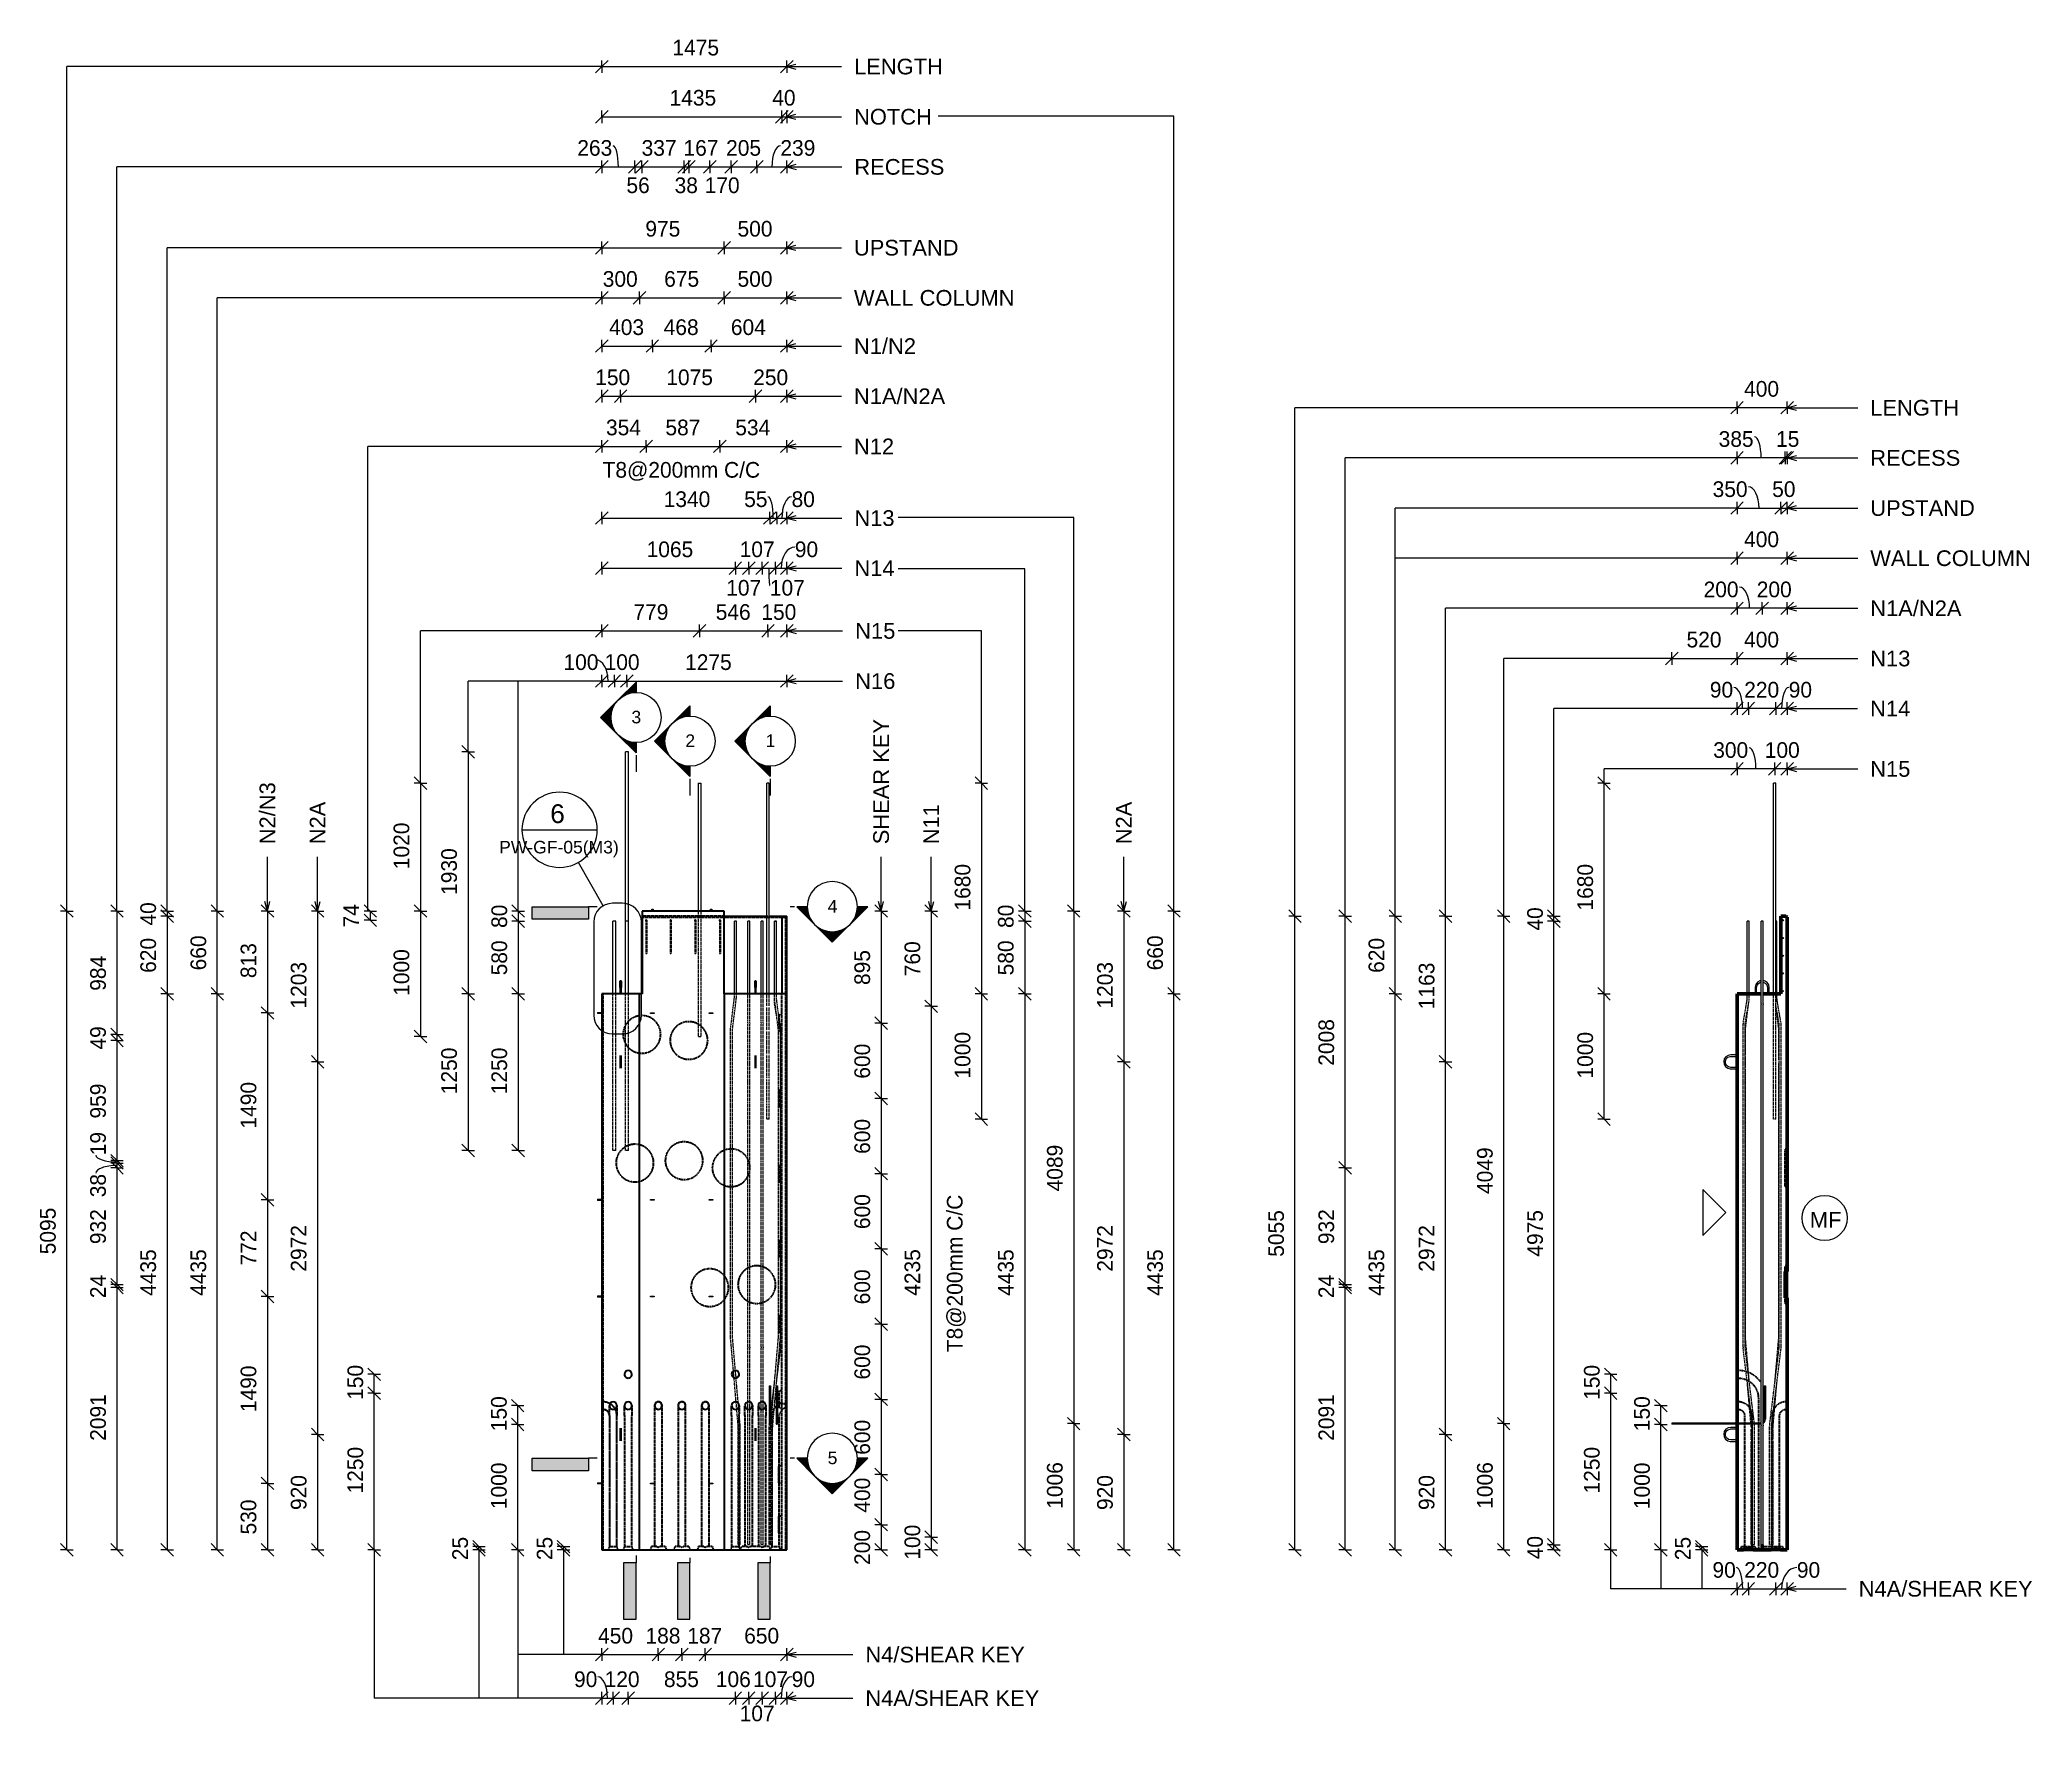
# Model space of a CAD drawing. Header units: millimetres. Extents: x -10946 to 4944, y -2802 to 10650.
import ezdxf

# ---------------------------------------------------------------- set-up
doc = ezdxf.new("R2010")
doc.units = ezdxf.units.MM
doc.linetypes.add('Dash', pattern=[6.36, 3.18, -3.18])
for name, color, linetype, lineweight in [('A-ANNO-DIMS', 211, 'Continuous', 9), ('A-ANNO-DIMS-50', 211, 'Continuous', 9), ('A-ANNO-SYMB', 150, 'Continuous', 9), ('A-DETL-MBND', 5, 'Continuous', 18), ('A-GENM', 13, 'Continuous', 18), ('A-WALL', 113, 'Continuous', 25), ('A-WALL-HDLN', 110, 'Dash', 25), ('G-ANNO-SYMB', 111, 'Continuous', 9), ('G-ANNO-TEXT', 231, 'Continuous', 9), ('S-RBAR', 171, 'Continuous', 18)]:
    doc.layers.add(name, color=color, linetype=linetype, lineweight=lineweight)
doc.styles.add('Arial', font='arial.ttf', dxfattribs={"height": 100})
doc.styles.add('Arial_1', font='arial.ttf', dxfattribs={"height": 125})
doc.styles.add('Arial_2', font='arial.ttf', dxfattribs={"height": 150})
doc.styles.add('Nirmala UI Semilight', font='NirmalaS.ttf', dxfattribs={"height": 125})
doc.dimstyles.new('Arrow_Filled_-_2_5_NI_UI', dxfattribs={"dimscale": 304.8, "dimtxt": 130.920493, "dimasz": 0.328084, "dimexe": 0.164042, "dimexo": 0.0625, "dimgap": 0.164042, "dimtad": 1, "dimdec": 0, "dimzin": 0, "dimdsep": 46, "dimtxsty": 'Nirmala UI Semilight', "dimblk1": 'OBLIQUE', "dimblk2": 'OBLIQUE', "dimsah": 1, "dimcen": 0.09, "dimazin": 0, "dimtfac": 1, "dimtdec": 4, "dimtix": 1, "dimtmove": 0, "dimatfit": 3, "dimfxl": 0.164042, "dimfxlon": 1, "dimtvp": 1, "dimtolj": 1, "dimtzin": 0, "dimarcsym": 2})
doc.dimstyles.new('Arrow_Filled_-_2_5_NI_UI_1', dxfattribs={"dimscale": 304.8, "dimtxt": 130.920493, "dimasz": 0.328084, "dimexe": 0.164042, "dimexo": 0.0625, "dimgap": 0.164042, "dimtad": 1, "dimdec": 0, "dimzin": 0, "dimdsep": 46, "dimtxsty": 'Nirmala UI Semilight', "dimblk1": 'OBLIQUE', "dimblk2": 'OBLIQUE', "dimsah": 1, "dimcen": 0.09, "dimazin": 0, "dimtfac": 1, "dimtdec": 4, "dimtix": 1, "dimtmove": 2, "dimatfit": 3, "dimfxl": 0.164042, "dimfxlon": 1, "dimtvp": 1, "dimtolj": 1, "dimtzin": 0, "dimarcsym": 2})
doc.dimstyles.new('Arrow_Filled_-_2_5_NI_UI_2', dxfattribs={"dimscale": 304.8, "dimtxt": 130.920493, "dimasz": 0.328084, "dimexe": 0.164042, "dimexo": 0.0625, "dimgap": 0.164042, "dimtad": 1, "dimdec": 0, "dimzin": 0, "dimdsep": 46, "dimtxsty": 'Nirmala UI Semilight', "dimblk1": 'OBLIQUE', "dimblk2": 'OBLIQUE', "dimsah": 1, "dimcen": 0.09, "dimazin": 0, "dimtfac": 1, "dimtdec": 4, "dimtix": 1, "dimtmove": 1, "dimatfit": 3, "dimfxl": 0.164042, "dimfxlon": 1, "dimtvp": 1, "dimtolj": 1, "dimtzin": 0, "dimarcsym": 2})

msp = doc.modelspace()

# ---------------------------------------------------------------- texts
at = {"layer": 'A-ANNO-SYMB', "attachment_point": 1}
for s, insert, char_height, width, style in [('6', (-6875.9, 4551.6), 150, 144.304, 'Arial_2'), ('PW-GF-05(M3)', (-7283.4, 4259.7), 100, 1174.472, 'Arial')]:
    msp.add_mtext(s, dxfattribs=dict(at, insert=insert, char_height=char_height, width=width, style=style))
at = {"layer": 'G-ANNO-SYMB', "char_height": 100, "width": 96.202, "attachment_point": 1, "style": 'Arial'}
for s, insert in [('3', (-6228.1, 5297.4)), ('2', (-5798.1, 5108.8)), ('1', (-5158.1, 5108.8)), ('4', (-4663, 3788.4)), ('5', (-4663, -611.6))]:
    msp.add_mtext(s, dxfattribs=dict(at, insert=insert))
at = {"layer": 'G-ANNO-TEXT', "color": 7, "char_height": 125, "attachment_point": 1, "style": 'Arial_1'}
for s, insert, width, rotation in [('LENGTH', (-4452.5, 10498.9), 857.806, 0.0006), ('NOTCH', (-4452.5, 10098.9), 753.586, 0.0006), ('RECESS', (-4450.3, 9698.9), 865.822, 0.0006), ('UPSTAND', (-4453.5, 9054.1), 1010.126, 0.0006), ('WALL COLUMN', (-4453.5, 8654.1), 1551.265, 0.0006), ('N1/N2', (-4453.5, 8269.1), 597.257, 0.0006), ('N1A/N2A', (-4453.5, 7869.1), 877.848, 0.0006), ('LENGTH', (3652.3, 7777.3), 857.806, 359.9997), ('N12', (-4453.5, 7469.1), 384.81, 0.0006), ('RECESS', (3652.3, 7377.3), 865.822, 359.9997), ('N13', (-4450, 6897.2), 384.81, 0.0006), ('UPSTAND', (3652.3, 6977.3), 1010.126, 359.9997), ('WALL COLUMN', (3652.3, 6577.3), 1551.265, 359.9997), ('N14', (-4450, 6497.2), 384.81, 0.0006), ('N1A/N2A', (3652.3, 6177.3), 877.848, 359.9997), ('N15', (-4443.4, 5997.2), 384.81, 0.0006), ('N13', (3652.2, 5777), 384.81, 359.9997), ('N16', (-4443.4, 5597.2), 384.81, 0.0006), ('N14', (3651, 5377.6), 384.81, 359.9997), ('SHEAR KEY', (-4299.3, 4232.6), 1206.54, 90), ('N15', (3652.2, 4896.1), 384.81, 359.9997), ('N2/N3', (-9194, 4232.6), 597.257, 90), ('N2A', (-8793.9, 4232.6), 408.861, 90), ('N11', (-3899.3, 4232.6), 384.81, 90), ('N2A', (-2363.3, 4232.6), 408.861, 90), ('MF', (3170.4, 1300.5), 300.633, 359.9997), ('N4A/SHEAR KEY', (3559.8, -1643.4), 1675.527, 359.9997), ('N4/SHEAR KEY', (-4362.2, -2168.8), 1535.232, 0.0006), ('N4A/SHEAR KEY', (-4362.5, -2515.6), 1675.527, 0.0006)]:
    msp.add_mtext(s, dxfattribs=dict(at, insert=insert, width=width, rotation=rotation))

# ---------------------------------------------------------------- blocks, each defined once
blk = doc.blocks.new('12_7Ø_ Lifting Insert_COLUMN - 12_9Ø Lifting insert-1653057-Elevation Front')
at = {"layer": 'A-GENM', "flags": 128}
for points in [[(-6320, 2547), (-6320, 2547), (-6320, 2547), (-6320, 2547), (-6320, 2546), (-6320, 2546), (-6320, 2546), (-6320, 2545), (-6320, 2544), (-6320, 2544), (-6320, 2543), (-6320, 2542), (-6320, 2541), (-6320, 2540), (-6320, 2539), (-6320, 2538), (-6320, 2537), (-6320, 2536), (-6320, 2535), (-6320, 2533), (-6320, 2532), (-6320, 2530), (-6320, 2529), (-6320, 2527), (-6320, 2526), (-6320, 2524), (-6320, 2522), (-6320, 2521), (-6320, 2519), (-6320, 2517), (-6320, 2515), (-6320, 2513), (-6320, 2511), (-6320, 2509), (-6320, 2507), (-6320, 2505), (-6320, 2504), (-6320, 2502), (-6320, 2500), (-6320, 2498), (-6320, 2496), (-6320, 2494), (-6320, 2492), (-6320, 2490), (-6320, 2488), (-6320, 2486), (-6320, 2484), (-6320, 2482), (-6320, 2480), (-6320, 2478), (-6320, 2476), (-6320, 2474), (-6320, 2473), (-6320, 2471), (-6320, 2469), (-6320, 2468), (-6320, 2466), (-6320, 2464), (-6320, 2463), (-6320, 2462), (-6320, 2460), (-6320, 2459), (-6320, 2458), (-6320, 2456), (-6320, 2455), (-6320, 2454), (-6320, 2453), (-6320, 2452), (-6320, 2451), (-6320, 2451), (-6320, 2450), (-6320, 2449), (-6320, 2449), (-6320, 2448), (-6320, 2448), (-6320, 2448), (-6320, 2447), (-6320, 2447), (-6320, 2447), (-6320, 2447)], [(-6307, 2447), (-6307, 2447), (-6307, 2447), (-6307, 2447), (-6307, 2448), (-6307, 2448), (-6307, 2448), (-6307, 2449), (-6307, 2450), (-6307, 2450), (-6307, 2451), (-6307, 2452), (-6307, 2453), (-6307, 2454), (-6307, 2455), (-6307, 2456), (-6307, 2457), (-6307, 2458), (-6307, 2459), (-6307, 2461), (-6307, 2462), (-6307, 2464), (-6307, 2465), (-6307, 2467), (-6307, 2468), (-6307, 2470), (-6307, 2472), (-6307, 2473), (-6307, 2475), (-6307, 2477), (-6307, 2479), (-6307, 2481), (-6307, 2483), (-6307, 2485), (-6307, 2487), (-6307, 2489), (-6307, 2490), (-6307, 2492), (-6307, 2494), (-6307, 2496), (-6307, 2498), (-6307, 2500), (-6307, 2502), (-6307, 2504), (-6307, 2506), (-6307, 2508), (-6307, 2510), (-6307, 2512), (-6307, 2514), (-6307, 2516), (-6307, 2518), (-6307, 2520), (-6307, 2521), (-6307, 2523), (-6307, 2525), (-6307, 2526), (-6307, 2528), (-6307, 2530), (-6307, 2531), (-6307, 2532), (-6307, 2534), (-6307, 2535), (-6307, 2536), (-6307, 2538), (-6307, 2539), (-6307, 2540), (-6307, 2541), (-6307, 2542), (-6307, 2543), (-6307, 2543), (-6307, 2544), (-6307, 2545), (-6307, 2545), (-6307, 2546), (-6307, 2546), (-6307, 2546), (-6307, 2547), (-6307, 2547), (-6307, 2547), (-6307, 2547)]]:
    blk.add_lwpolyline(points, dxfattribs=at)
blk = doc.blocks.new('12_7Ø_ Lifting Insert_COLUMN - 12_9Ø Lifting insert-V1-Elevation Front')
at = {"layer": 'A-GENM'}
for p, q in [((-6320, 3090), (-6320, 3040)), ((-6307, 3040), (-6307, 3090))]:
    blk.add_line(p, q, dxfattribs=at)
at = {"layer": 'A-GENM', "flags": 128}
for points in [[(-6320, 3140), (-6317, 3145), (-6311, 3146), (-6308, 3141), (-6307, 3140)], [(-6320, 3090), (-6320, 3110), (-6320, 3126), (-6320, 3137), (-6320, 3140)], [(-6320, 3140), (-6320, 3136), (-6320, 3124), (-6320, 3107), (-6320, 3090)], [(-6307, 3090), (-6307, 3110), (-6307, 3126), (-6307, 3137), (-6307, 3140)], [(-6307, 3140), (-6307, 3136), (-6307, 3124), (-6307, 3107), (-6307, 3090)]]:
    blk.add_lwpolyline(points, dxfattribs=at)
blk = doc.blocks.new('RR spread anchor face based - RR-SA-3_0-200-1726827-Elevation Front')
at = {"layer": 'A-GENM'}
for p, q in [((-6066, 3710), (-6066, 3715)), ((-6066, 3715), (-6056, 3715)), ((-6066, 3700), (-6066, 3710)), ((-6056, 3710), (-6066, 3710)), ((-6056, 3715), (-6056, 3710)), ((-6056, 3710), (-6056, 3700))]:
    blk.add_line(p, q, dxfattribs=at)
blk = doc.blocks.new('RR spread anchor face based - RR-SA-0_7-110-1726815-Elevation Front')
at = {"layer": 'A-GENM'}
for p, q in [((-6076, 2889), (-6073, 2889)), ((-6076, 2884), (-6076, 2889)), ((-6073, 2884), (-6076, 2884)), ((-6073, 2889), (-6048, 2889)), ((-6073, 2889), (-6073, 2884)), ((-6048, 2884), (-6073, 2884)), ((-6048, 2889), (-6046, 2889)), ((-6048, 2889), (-6048, 2884)), ((-6046, 2884), (-6048, 2884)), ((-6046, 2889), (-6046, 2884))]:
    blk.add_line(p, q, dxfattribs=at)
blk = doc.blocks.new('RR spread anchor face based - RR-SA-0_7-110-2888042-Elevation Front')
at = {"layer": 'A-GENM'}
for p, q in [((-6076, -863), (-6073, -863)), ((-6076, -868), (-6076, -863)), ((-6073, -868), (-6076, -868)), ((-6073, -863), (-6048, -863)), ((-6073, -863), (-6073, -868)), ((-6048, -868), (-6073, -868)), ((-6048, -863), (-6046, -863)), ((-6048, -863), (-6048, -868)), ((-6046, -868), (-6048, -868)), ((-6046, -863), (-6046, -868))]:
    blk.add_line(p, q, dxfattribs=at)
blk = doc.blocks.new('12_7Ø_ Lifting Insert_COLUMN - 12_9Ø Lifting insert-V2-Elevation Front')
at = {"layer": 'A-GENM', "flags": 128}
for points in [[(-5245, 2547), (-5245, 2543), (-5245, 2531), (-5245, 2514), (-5245, 2494), (-5245, 2475), (-5245, 2459), (-5245, 2449), (-5245, 2447)], [(-5232, 2447), (-5232, 2451), (-5232, 2463), (-5232, 2480), (-5232, 2500), (-5232, 2519), (-5232, 2535), (-5232, 2545), (-5232, 2547)]]:
    blk.add_lwpolyline(points, dxfattribs=at)
blk = doc.blocks.new('RR spread anchor face based - RR-SA-2_5-250-1726823-Elevation Front')
at = {"layer": 'A-GENM'}
for p, q in [((-6499, 2892), (-6494, 2892)), ((-6499, 2892), (-6499, 2882)), ((-6494, 2882), (-6499, 2882)), ((-6494, 2892), (-6464, 2892)), ((-6494, 2892), (-6494, 2882)), ((-6464, 2882), (-6494, 2882))]:
    blk.add_line(p, q, dxfattribs=at)
blk = doc.blocks.new('12_7Ø_ Lifting Insert_COLUMN - 12_9Ø Lifting insert-1653057-Elevation Right')
at = {"layer": 'A-GENM'}
for p, q in [((20065, 2553), (20015, 2553)), ((20015, 2541), (20065, 2541)), ((20065, 2453), (20015, 2453)), ((20015, 2441), (20065, 2441))]:
    blk.add_line(p, q, dxfattribs=at)
at = {"layer": 'A-GENM', "flags": 128}
for points in [[(20015, 2553), (19994, 2549), (19976, 2538), (19963, 2520), (19958, 2499), (19962, 2478), (19972, 2460), (19990, 2447), (20010, 2441), (20015, 2441)], [(20015, 2453), (19996, 2457), (19981, 2469), (19972, 2486), (19972, 2504), (19979, 2522), (19992, 2535), (20010, 2540), (20015, 2541)]]:
    blk.add_lwpolyline(points, dxfattribs=at)
blk = doc.blocks.new('12_7Ø_ Lifting Insert_COLUMN - 12_9Ø Lifting insert-V3-Elevation Right')
at = {"layer": 'A-GENM'}
for p, q in [((20208, 3090), (20208, 3040)), ((20221, 3040), (20221, 3090)), ((20308, 3090), (20308, 3040)), ((20321, 3040), (20321, 3090))]:
    blk.add_line(p, q, dxfattribs=at)
at = {"layer": 'A-GENM', "flags": 128}
for points in [[(20257, 3145), (20246, 3143), (20227, 3132), (20214, 3115), (20208, 3094), (20208, 3090)], [(20221, 3090), (20225, 3108), (20236, 3123), (20253, 3132), (20257, 3132)], [(20321, 3090), (20317, 3111), (20305, 3129), (20288, 3141), (20273, 3145)], [(20273, 3133), (20289, 3126), (20302, 3112), (20308, 3094), (20308, 3090)]]:
    blk.add_lwpolyline(points, dxfattribs=at)
blk = doc.blocks.new('Detail View - M_Section Tail - Filled Horizontal-14034-Elevation Front')
at = {"layer": 'G-ANNO-SYMB'}
blk.add_hatch(color=256, dxfattribs=at).paths.add_polyline_path([(-6571, 3635), (-6571, 3735), (-7021, 3735), (-7021, 3635)])
for p, q in [((-7021, 3635), (-7021, 3735)), ((-7021, 3735), (-6571, 3735)), ((-6571, 3735), (-6571, 3635)), ((-6571, 3635), (-7021, 3635))]:
    blk.add_line(p, q, dxfattribs=at)
blk = doc.blocks.new('Detail View - M_Section Head - Filled SHOP DWG-1002450-Elevation Front')
at = {"layer": 'G-ANNO-SYMB'}
h = blk.add_hatch(color=256, dxfattribs=at)
edge = h.paths.add_edge_path()
edge.add_line((-4909, 3735), (-4826, 3735))
edge.add_arc((-4626, 3735), 200, 180, 225)
edge.add_line((-4768, 3593), (-4909, 3735))
h = blk.add_hatch(color=256, dxfattribs=at)
edge = h.paths.add_edge_path()
edge.add_line((-4343, 3735), (-4485, 3593))
edge.add_arc((-4626, 3735), 200, 315, 360)
edge.add_line((-4426, 3735), (-4343, 3735))
h = blk.add_hatch(color=256, dxfattribs=at)
edge = h.paths.add_edge_path()
edge.add_line((-4626, 3452), (-4768, 3593))
edge.add_arc((-4626, 3735), 200, 225, 270)
edge.add_line((-4626, 3535), (-4626, 3452))
h = blk.add_hatch(color=256, dxfattribs=at)
edge = h.paths.add_edge_path()
edge.add_line((-4626, 3452), (-4626, 3535))
edge.add_arc((-4626, 3735), 200, 270, 315)
edge.add_line((-4485, 3593), (-4626, 3452))
for p, q in [((-4626, 3452), (-4909, 3735)), ((-4826, 3735), (-4909, 3735)), ((-4909, 3735), (-4768, 3593)), ((-4826, 3735), (-4909, 3735)), ((-4626, 3452), (-4343, 3735)), ((-4485, 3593), (-4343, 3735)), ((-4426, 3735), (-4343, 3735)), ((-4343, 3735), (-4426, 3735)), ((-4768, 3593), (-4626, 3452)), ((-4626, 3452), (-4485, 3593)), ((-4626, 3535), (-4626, 3452)), ((-4626, 3452), (-4626, 3535))]:
    blk.add_line(p, q, dxfattribs=at)
for start, end in [(360, 180), (180, 360), (180, 225), (315, 0), (225, 270), (270, 315)]:
    blk.add_arc((-4626, 3735), 200, start, end, dxfattribs=at)
blk = doc.blocks.new('DIMBLOCK1-Elevation Front')
at = {"layer": 'A-ANNO-DIMS-50'}
for p, q in [((-6464, 5935), (-6514, 5885)), ((-6464, 5935), (-6414, 5985)), ((-6464, 5935), (-6464, 5985)), ((-6464, 5935), (-5685, 5935)), ((-6464, 5935), (-6464, 5885)), ((-5685, 5935), (-5735, 5885)), ((-5685, 5935), (-5635, 5985)), ((-5685, 5935), (-5685, 5985)), ((-5685, 5935), (-5685, 5885))]:
    blk.add_line(p, q, dxfattribs=at)
at = {"layer": 'A-ANNO-DIMS-50', "color": 0, "insert": (-6212, 6148), "char_height": 125, "width": 331.35, "attachment_point": 1, "line_spacing_factor": 1.142579, "style": 'Nirmala UI Semilight'}
blk.add_mtext('779', dxfattribs=at)
blk = doc.blocks.new('_Oblique')
at = {"color": 0, "linetype": 'ByBlock', "lineweight": -2}
blk.add_line((-0.5, -0.5), (0.5, 0.5), dxfattribs=at)
blk = doc.blocks.new('DIMBLOCK2-Elevation Front')
at = {"layer": 'A-ANNO-DIMS-50'}
for p, q in [((-5685, 5935), (-5735, 5885)), ((-5685, 5935), (-5635, 5985)), ((-5685, 5935), (-5685, 5985)), ((-5685, 5935), (-5139, 5935)), ((-5685, 5935), (-5685, 5885)), ((-5139, 5935), (-5189, 5885)), ((-5139, 5935), (-5089, 5985)), ((-5139, 5935), (-5139, 5985)), ((-5139, 5935), (-5139, 5885))]:
    blk.add_line(p, q, dxfattribs=at)
at = {"layer": 'A-ANNO-DIMS-50', "color": 0, "insert": (-5556, 6148), "char_height": 125, "width": 345.63, "attachment_point": 1, "line_spacing_factor": 1.142579, "style": 'Nirmala UI Semilight'}
blk.add_mtext('546', dxfattribs=at)
blk = doc.blocks.new('DIMBLOCK3-Elevation Front')
at = {"layer": 'A-ANNO-DIMS-50'}
for p, q in [((-5139, 5935), (-5189, 5885)), ((-5139, 5935), (-5089, 5985)), ((-5139, 5935), (-5139, 5985)), ((-5139, 5935), (-4989, 5935)), ((-5139, 5935), (-5139, 5885)), ((-4989, 5935), (-5039, 5885)), ((-4989, 5935), (-4939, 5985)), ((-4989, 5935), (-4989, 5985)), ((-4989, 5935), (-4989, 5885))]:
    blk.add_line(p, q, dxfattribs=at)
at = {"layer": 'A-ANNO-DIMS-50', "color": 0, "insert": (-5192, 6148), "char_height": 125, "width": 308.5, "attachment_point": 1, "line_spacing_factor": 1.142579, "style": 'Nirmala UI Semilight'}
blk.add_mtext('150', dxfattribs=at)
blk = doc.blocks.new('DIMBLOCK4-Elevation Front')
at = {"layer": 'A-ANNO-DIMS-50'}
for p, q in [((-6464, 6435), (-6514, 6385)), ((-6464, 6435), (-6414, 6485)), ((-6464, 6435), (-6464, 6485)), ((-6464, 6435), (-5399, 6435)), ((-6464, 6435), (-6464, 6385)), ((-5399, 6435), (-5449, 6385)), ((-5399, 6435), (-5349, 6485)), ((-5399, 6435), (-5399, 6485)), ((-5399, 6435), (-5399, 6385))]:
    blk.add_line(p, q, dxfattribs=at)
at = {"layer": 'A-ANNO-DIMS-50', "color": 0, "insert": (-6107, 6648), "char_height": 125, "width": 422.75, "attachment_point": 1, "line_spacing_factor": 1.142579, "style": 'Nirmala UI Semilight'}
blk.add_mtext('1065', dxfattribs=at)
blk = doc.blocks.new('DIMBLOCK5-Elevation Front')
at = {"layer": 'A-ANNO-DIMS-50'}
for p, q in [((-5399, 6435), (-5449, 6385)), ((-5399, 6435), (-5349, 6485)), ((-5399, 6435), (-5399, 6485)), ((-5399, 6435), (-5292, 6435)), ((-5399, 6435), (-5399, 6385)), ((-5292, 6435), (-5342, 6385)), ((-5292, 6435), (-5242, 6485)), ((-5292, 6435), (-5292, 6485)), ((-5292, 6435), (-5292, 6385))]:
    blk.add_line(p, q, dxfattribs=at)
at = {"layer": 'A-ANNO-DIMS-50', "color": 0, "insert": (-5472, 6341), "char_height": 125, "width": 302.78, "attachment_point": 1, "line_spacing_factor": 1.142579, "style": 'Nirmala UI Semilight'}
blk.add_mtext('107', dxfattribs=at)
blk = doc.blocks.new('DIMBLOCK6-Elevation Front')
at = {"layer": 'A-ANNO-DIMS-50'}
for p, q in [((-5292, 6435), (-5342, 6385)), ((-5292, 6435), (-5242, 6485)), ((-5292, 6435), (-5292, 6485)), ((-5292, 6435), (-5185, 6435)), ((-5292, 6435), (-5292, 6385)), ((-5185, 6435), (-5235, 6385)), ((-5185, 6435), (-5135, 6485)), ((-5185, 6435), (-5185, 6485)), ((-5185, 6435), (-5185, 6385))]:
    blk.add_line(p, q, dxfattribs=at)
at = {"layer": 'A-ANNO-DIMS-50', "color": 0, "insert": (-5365, 6648), "char_height": 125, "width": 302.78, "attachment_point": 1, "line_spacing_factor": 1.142579, "style": 'Nirmala UI Semilight'}
blk.add_mtext('107', dxfattribs=at)
blk = doc.blocks.new('DIMBLOCK7-Elevation Front')
at = {"layer": 'A-ANNO-DIMS-50'}
for p, q in [((-5185, 6435), (-5235, 6385)), ((-5185, 6435), (-5135, 6485)), ((-5185, 6435), (-5185, 6485)), ((-5185, 6435), (-5079, 6435)), ((-5185, 6435), (-5185, 6385)), ((-5079, 6435), (-5129, 6385)), ((-5079, 6435), (-5029, 6485)), ((-5079, 6435), (-5079, 6485)), ((-5079, 6435), (-5079, 6385))]:
    blk.add_line(p, q, dxfattribs=at)
blk.add_ellipse((-5124, 6435), major_axis=(0, 138), ratio=0.061144, start_param=1.570796, end_param=3.141593, dxfattribs=at)
at = {"layer": 'A-ANNO-DIMS-50', "color": 0, "insert": (-5124, 6341), "char_height": 125, "width": 302.78, "attachment_point": 1, "line_spacing_factor": 1.142579, "style": 'Nirmala UI Semilight'}
blk.add_mtext('107', dxfattribs=at)
blk = doc.blocks.new('DIMBLOCK8-Elevation Front')
at = {"layer": 'A-ANNO-DIMS-50'}
for p, q in [((-5079, 6435), (-5129, 6385)), ((-5079, 6435), (-5029, 6485)), ((-5079, 6435), (-5079, 6485)), ((-5079, 6435), (-4989, 6435)), ((-5079, 6435), (-5079, 6385)), ((-4989, 6435), (-5039, 6385)), ((-4989, 6435), (-4939, 6485)), ((-4989, 6435), (-4989, 6485)), ((-4989, 6435), (-4989, 6385))]:
    blk.add_line(p, q, dxfattribs=at)
blk.add_ellipse((-4925, 6435), major_axis=(0, 169), ratio=0.644337, start_param=0, end_param=1.570796, dxfattribs=at)
at = {"layer": 'A-ANNO-DIMS-50', "color": 0, "insert": (-4925, 6648), "char_height": 125, "width": 228.52, "attachment_point": 1, "line_spacing_factor": 1.142579, "style": 'Nirmala UI Semilight'}
blk.add_mtext('90', dxfattribs=at)
blk = doc.blocks.new('DIMBLOCK9-Elevation Front')
at = {"layer": 'A-ANNO-DIMS-50'}
for p, q in [((-6464, 6835), (-6514, 6785)), ((-6464, 6835), (-6414, 6885)), ((-6464, 6835), (-6464, 6885)), ((-6464, 6835), (-5124, 6835)), ((-6464, 6835), (-6464, 6785)), ((-5124, 6835), (-5174, 6785)), ((-5124, 6835), (-5074, 6885)), ((-5124, 6835), (-5124, 6885)), ((-5124, 6835), (-5124, 6785))]:
    blk.add_line(p, q, dxfattribs=at)
at = {"layer": 'A-ANNO-DIMS-50', "color": 0, "insert": (-5971, 7048), "char_height": 125, "width": 425.61, "attachment_point": 1, "line_spacing_factor": 1.142579, "style": 'Nirmala UI Semilight'}
blk.add_mtext('1340', dxfattribs=at)
blk = doc.blocks.new('DIMBLOCK10-Elevation Front')
at = {"layer": 'A-ANNO-DIMS-50'}
for p, q in [((-5124, 6835), (-5174, 6785)), ((-5124, 6835), (-5074, 6885)), ((-5124, 6835), (-5124, 6885)), ((-5124, 6835), (-5069, 6835)), ((-5124, 6835), (-5124, 6785)), ((-5069, 6835), (-5119, 6785)), ((-5069, 6835), (-5019, 6885)), ((-5069, 6835), (-5069, 6885)), ((-5069, 6835), (-5069, 6785))]:
    blk.add_line(p, q, dxfattribs=at)
blk.add_ellipse((-5139, 6835), major_axis=(0, 169), ratio=0.25111, start_param=4.712389, end_param=6.283185, dxfattribs=at)
at = {"layer": 'A-ANNO-DIMS-50', "color": 0, "insert": (-5329, 7048), "char_height": 125, "width": 228.52, "attachment_point": 1, "line_spacing_factor": 1.142579, "style": 'Nirmala UI Semilight'}
blk.add_mtext('55', dxfattribs=at)
blk = doc.blocks.new('DIMBLOCK11-Elevation Front')
at = {"layer": 'A-ANNO-DIMS-50'}
for p, q in [((-5069, 6835), (-5119, 6785)), ((-5069, 6835), (-5019, 6885)), ((-5069, 6835), (-5069, 6885)), ((-5069, 6835), (-4989, 6835)), ((-5069, 6835), (-5069, 6785)), ((-4989, 6835), (-5039, 6785)), ((-4989, 6835), (-4939, 6885)), ((-4989, 6835), (-4989, 6885)), ((-4989, 6835), (-4989, 6785))]:
    blk.add_line(p, q, dxfattribs=at)
blk.add_ellipse((-4951, 6835), major_axis=(0, 169), ratio=0.45881, start_param=0, end_param=1.570796, dxfattribs=at)
at = {"layer": 'A-ANNO-DIMS-50', "color": 0, "insert": (-4951, 7048), "char_height": 125, "width": 228.52, "attachment_point": 1, "line_spacing_factor": 1.142579, "style": 'Nirmala UI Semilight'}
blk.add_mtext('80', dxfattribs=at)
blk = doc.blocks.new('DIMBLOCK12-Elevation Front')
at = {"layer": 'A-ANNO-DIMS-50'}
for p, q in [((-6464, 7407), (-6514, 7357)), ((-6464, 7407), (-6414, 7457)), ((-6464, 7407), (-6464, 7457)), ((-6464, 7407), (-6110, 7407)), ((-6464, 7407), (-6464, 7357)), ((-6110, 7407), (-6160, 7357)), ((-6110, 7407), (-6060, 7457)), ((-6110, 7407), (-6110, 7457)), ((-6110, 7407), (-6110, 7357))]:
    blk.add_line(p, q, dxfattribs=at)
at = {"layer": 'A-ANNO-DIMS-50', "color": 0, "insert": (-6431, 7620), "char_height": 125, "width": 345.63, "attachment_point": 1, "line_spacing_factor": 1.142579, "style": 'Nirmala UI Semilight'}
blk.add_mtext('354', dxfattribs=at)
blk = doc.blocks.new('DIMBLOCK13-Elevation Front')
at = {"layer": 'A-ANNO-DIMS-50'}
for p, q in [((-6110, 7407), (-6160, 7357)), ((-6110, 7407), (-6060, 7457)), ((-6110, 7407), (-6110, 7457)), ((-6110, 7407), (-5523, 7407)), ((-6110, 7407), (-6110, 7357)), ((-5523, 7407), (-5573, 7357)), ((-5523, 7407), (-5473, 7457)), ((-5523, 7407), (-5523, 7457)), ((-5523, 7407), (-5523, 7357))]:
    blk.add_line(p, q, dxfattribs=at)
at = {"layer": 'A-ANNO-DIMS-50', "color": 0, "char_height": 125, "attachment_point": 1, "line_spacing_factor": 1.142579, "style": 'Nirmala UI Semilight'}
for s, insert, width in [('587', (-5957, 7620), 337.06), ('T8@200mm C/C', (-6458, 7282), 1539.62)]:
    blk.add_mtext(s, dxfattribs=dict(at, insert=insert, width=width))
blk = doc.blocks.new('DIMBLOCK14-Elevation Front')
at = {"layer": 'A-ANNO-DIMS-50'}
for p, q in [((-5523, 7407), (-5573, 7357)), ((-5523, 7407), (-5473, 7457)), ((-5523, 7407), (-5523, 7457)), ((-5523, 7407), (-4989, 7407)), ((-5523, 7407), (-5523, 7357)), ((-4989, 7407), (-5039, 7357)), ((-4989, 7407), (-4939, 7457)), ((-4989, 7407), (-4989, 7457)), ((-4989, 7407), (-4989, 7357))]:
    blk.add_line(p, q, dxfattribs=at)
at = {"layer": 'A-ANNO-DIMS-50', "color": 0, "insert": (-5400, 7620), "char_height": 125, "width": 345.63, "attachment_point": 1, "line_spacing_factor": 1.142579, "style": 'Nirmala UI Semilight'}
blk.add_mtext('534', dxfattribs=at)
blk = doc.blocks.new('DIMBLOCK15-Elevation Front')
at = {"layer": 'A-ANNO-DIMS-50'}
for p, q in [((-6464, 7807), (-6514, 7757)), ((-6464, 7807), (-6414, 7857)), ((-6464, 7807), (-6464, 7857)), ((-6464, 7807), (-6314, 7807)), ((-6464, 7807), (-6464, 7757)), ((-6314, 7807), (-6364, 7757)), ((-6314, 7807), (-6264, 7857)), ((-6314, 7807), (-6314, 7857)), ((-6314, 7807), (-6314, 7757))]:
    blk.add_line(p, q, dxfattribs=at)
at = {"layer": 'A-ANNO-DIMS-50', "color": 0, "insert": (-6517, 8020), "char_height": 125, "width": 308.5, "attachment_point": 1, "line_spacing_factor": 1.142579, "style": 'Nirmala UI Semilight'}
blk.add_mtext('150', dxfattribs=at)
blk = doc.blocks.new('DIMBLOCK16-Elevation Front')
at = {"layer": 'A-ANNO-DIMS-50'}
for p, q in [((-6314, 7807), (-6364, 7757)), ((-6314, 7807), (-6264, 7857)), ((-6314, 7807), (-6314, 7857)), ((-6314, 7807), (-5239, 7807)), ((-6314, 7807), (-6314, 7757)), ((-5239, 7807), (-5289, 7757)), ((-5239, 7807), (-5189, 7857)), ((-5239, 7807), (-5239, 7857)), ((-5239, 7807), (-5239, 7757))]:
    blk.add_line(p, q, dxfattribs=at)
at = {"layer": 'A-ANNO-DIMS-50', "color": 0, "insert": (-5950, 8020), "char_height": 125, "width": 417.04, "attachment_point": 1, "line_spacing_factor": 1.142579, "style": 'Nirmala UI Semilight'}
blk.add_mtext('1075', dxfattribs=at)
blk = doc.blocks.new('DIMBLOCK17-Elevation Front')
at = {"layer": 'A-ANNO-DIMS-50'}
for p, q in [((-5239, 7807), (-5289, 7757)), ((-5239, 7807), (-5189, 7857)), ((-5239, 7807), (-5239, 7857)), ((-5239, 7807), (-4989, 7807)), ((-5239, 7807), (-5239, 7757)), ((-4989, 7807), (-5039, 7757)), ((-4989, 7807), (-4939, 7857)), ((-4989, 7807), (-4989, 7857)), ((-4989, 7807), (-4989, 7757))]:
    blk.add_line(p, q, dxfattribs=at)
at = {"layer": 'A-ANNO-DIMS-50', "color": 0, "insert": (-5257, 8020), "char_height": 125, "width": 342.77, "attachment_point": 1, "line_spacing_factor": 1.142579, "style": 'Nirmala UI Semilight'}
blk.add_mtext('250', dxfattribs=at)
blk = doc.blocks.new('DIMBLOCK18-Elevation Front')
at = {"layer": 'A-ANNO-DIMS-50'}
for p, q in [((-6464, 8207), (-6514, 8157)), ((-6464, 8207), (-6414, 8257)), ((-6464, 8207), (-6464, 8257)), ((-6464, 8207), (-6061, 8207)), ((-6464, 8207), (-6464, 8157)), ((-6061, 8207), (-6111, 8157)), ((-6061, 8207), (-6011, 8257)), ((-6061, 8207), (-6061, 8257)), ((-6061, 8207), (-6061, 8157))]:
    blk.add_line(p, q, dxfattribs=at)
at = {"layer": 'A-ANNO-DIMS-50', "color": 0, "insert": (-6406, 8420), "char_height": 125, "width": 345.63, "attachment_point": 1, "line_spacing_factor": 1.142579, "style": 'Nirmala UI Semilight'}
blk.add_mtext('403', dxfattribs=at)
blk = doc.blocks.new('DIMBLOCK19-Elevation Front')
at = {"layer": 'A-ANNO-DIMS-50'}
for p, q in [((-6061, 8207), (-6111, 8157)), ((-6061, 8207), (-6011, 8257)), ((-6061, 8207), (-6061, 8257)), ((-6061, 8207), (-5593, 8207)), ((-6061, 8207), (-6061, 8157)), ((-5593, 8207), (-5643, 8157)), ((-5593, 8207), (-5543, 8257)), ((-5593, 8207), (-5593, 8257)), ((-5593, 8207), (-5593, 8157))]:
    blk.add_line(p, q, dxfattribs=at)
at = {"layer": 'A-ANNO-DIMS-50', "color": 0, "insert": (-5971, 8420), "char_height": 125, "width": 345.63, "attachment_point": 1, "line_spacing_factor": 1.142579, "style": 'Nirmala UI Semilight'}
blk.add_mtext('468', dxfattribs=at)
blk = doc.blocks.new('DIMBLOCK20-Elevation Front')
at = {"layer": 'A-ANNO-DIMS-50'}
for p, q in [((-5593, 8207), (-5643, 8157)), ((-5593, 8207), (-5543, 8257)), ((-5593, 8207), (-5593, 8257)), ((-5593, 8207), (-4989, 8207)), ((-5593, 8207), (-5593, 8157)), ((-4989, 8207), (-5039, 8157)), ((-4989, 8207), (-4939, 8257)), ((-4989, 8207), (-4989, 8257)), ((-4989, 8207), (-4989, 8157))]:
    blk.add_line(p, q, dxfattribs=at)
at = {"layer": 'A-ANNO-DIMS-50', "color": 0, "insert": (-5435, 8420), "char_height": 125, "width": 345.63, "attachment_point": 1, "line_spacing_factor": 1.142579, "style": 'Nirmala UI Semilight'}
blk.add_mtext('604', dxfattribs=at)
blk = doc.blocks.new('DIMBLOCK21-Elevation Front')
at = {"layer": 'A-ANNO-DIMS-50'}
for p, q in [((-6464, 8591), (-6514, 8541)), ((-6464, 8591), (-6414, 8641)), ((-6464, 8591), (-6464, 8641)), ((-6464, 8591), (-6164, 8591)), ((-6464, 8591), (-6464, 8541)), ((-6164, 8591), (-6214, 8541)), ((-6164, 8591), (-6114, 8641)), ((-6164, 8591), (-6164, 8641)), ((-6164, 8591), (-6164, 8541))]:
    blk.add_line(p, q, dxfattribs=at)
at = {"layer": 'A-ANNO-DIMS-50', "color": 0, "insert": (-6457, 8805), "char_height": 125, "width": 342.77, "attachment_point": 1, "line_spacing_factor": 1.142579, "style": 'Nirmala UI Semilight'}
blk.add_mtext('300', dxfattribs=at)
blk = doc.blocks.new('DIMBLOCK22-Elevation Front')
at = {"layer": 'A-ANNO-DIMS-50'}
for p, q in [((-6164, 8591), (-6214, 8541)), ((-6164, 8591), (-6114, 8641)), ((-6164, 8591), (-6164, 8641)), ((-6164, 8591), (-5489, 8591)), ((-6164, 8591), (-6164, 8541)), ((-5489, 8591), (-5539, 8541)), ((-5489, 8591), (-5439, 8641)), ((-5489, 8591), (-5489, 8641)), ((-5489, 8591), (-5489, 8541))]:
    blk.add_line(p, q, dxfattribs=at)
at = {"layer": 'A-ANNO-DIMS-50', "color": 0, "insert": (-5967, 8805), "char_height": 125, "width": 337.06, "attachment_point": 1, "line_spacing_factor": 1.142579, "style": 'Nirmala UI Semilight'}
blk.add_mtext('675', dxfattribs=at)
blk = doc.blocks.new('DIMBLOCK23-Elevation Front')
at = {"layer": 'A-ANNO-DIMS-50'}
for p, q in [((-5489, 8591), (-5539, 8541)), ((-5489, 8591), (-5439, 8641)), ((-5489, 8591), (-5489, 8641)), ((-5489, 8591), (-4989, 8591)), ((-5489, 8591), (-5489, 8541)), ((-4989, 8591), (-5039, 8541)), ((-4989, 8591), (-4939, 8641)), ((-4989, 8591), (-4989, 8641)), ((-4989, 8591), (-4989, 8541))]:
    blk.add_line(p, q, dxfattribs=at)
at = {"layer": 'A-ANNO-DIMS-50', "color": 0, "insert": (-5382, 8805), "char_height": 125, "width": 342.77, "attachment_point": 1, "line_spacing_factor": 1.142579, "style": 'Nirmala UI Semilight'}
blk.add_mtext('500', dxfattribs=at)
blk = doc.blocks.new('DIMBLOCK24-Elevation Front')
at = {"layer": 'A-ANNO-DIMS-50'}
for p, q in [((-6464, 9636), (-6514, 9586)), ((-6464, 9636), (-6414, 9686)), ((-6464, 9636), (-6464, 9686)), ((-6464, 9636), (-6201, 9636)), ((-6464, 9636), (-6464, 9586)), ((-6201, 9636), (-6251, 9586)), ((-6201, 9636), (-6151, 9686)), ((-6201, 9636), (-6201, 9686)), ((-6201, 9636), (-6201, 9586))]:
    blk.add_line(p, q, dxfattribs=at)
blk.add_ellipse((-6374, 9636), major_axis=(0, 169), ratio=0.24829, start_param=4.712389, end_param=6.283185, dxfattribs=at)
at = {"layer": 'A-ANNO-DIMS-50', "color": 0, "insert": (-6660, 9850), "char_height": 125, "width": 342.77, "attachment_point": 1, "line_spacing_factor": 1.142579, "style": 'Nirmala UI Semilight'}
blk.add_mtext('263', dxfattribs=at)
blk = doc.blocks.new('DIMBLOCK25-Elevation Front')
at = {"layer": 'A-ANNO-DIMS-50'}
for p, q in [((-6201, 9636), (-6251, 9586)), ((-6201, 9636), (-6151, 9686)), ((-6201, 9636), (-6201, 9686)), ((-6201, 9636), (-6145, 9636)), ((-6201, 9636), (-6201, 9586)), ((-6145, 9636), (-6195, 9586)), ((-6145, 9636), (-6095, 9686)), ((-6145, 9636), (-6145, 9686)), ((-6145, 9636), (-6145, 9586))]:
    blk.add_line(p, q, dxfattribs=at)
at = {"layer": 'A-ANNO-DIMS-50', "color": 0, "insert": (-6268, 9552), "char_height": 125, "width": 228.52, "attachment_point": 1, "line_spacing_factor": 1.142579, "style": 'Nirmala UI Semilight'}
blk.add_mtext('56', dxfattribs=at)
blk = doc.blocks.new('DIMBLOCK26-Elevation Front')
at = {"layer": 'A-ANNO-DIMS-50'}
for p, q in [((-6145, 9636), (-6195, 9586)), ((-6145, 9636), (-6095, 9686)), ((-6145, 9636), (-6145, 9686)), ((-6145, 9636), (-5808, 9636)), ((-6145, 9636), (-6145, 9586)), ((-5808, 9636), (-5858, 9586)), ((-5808, 9636), (-5758, 9686)), ((-5808, 9636), (-5808, 9686)), ((-5808, 9636), (-5808, 9586))]:
    blk.add_line(p, q, dxfattribs=at)
at = {"layer": 'A-ANNO-DIMS-50', "color": 0, "insert": (-6147, 9850), "char_height": 125, "width": 337.06, "attachment_point": 1, "line_spacing_factor": 1.142579, "style": 'Nirmala UI Semilight'}
blk.add_mtext('337', dxfattribs=at)
blk = doc.blocks.new('DIMBLOCK27-Elevation Front')
at = {"layer": 'A-ANNO-DIMS-50'}
for p, q in [((-5808, 9636), (-5858, 9586)), ((-5770, 9636), (-5820, 9586)), ((-5808, 9636), (-5758, 9686)), ((-5808, 9636), (-5808, 9686)), ((-5808, 9636), (-5770, 9636)), ((-5808, 9636), (-5808, 9586)), ((-5770, 9636), (-5720, 9686)), ((-5770, 9636), (-5770, 9686)), ((-5770, 9636), (-5770, 9586))]:
    blk.add_line(p, q, dxfattribs=at)
at = {"layer": 'A-ANNO-DIMS-50', "color": 0, "insert": (-5884, 9552), "char_height": 125, "width": 228.52, "attachment_point": 1, "line_spacing_factor": 1.142579, "style": 'Nirmala UI Semilight'}
blk.add_mtext('38', dxfattribs=at)
blk = doc.blocks.new('DIMBLOCK28-Elevation Front')
at = {"layer": 'A-ANNO-DIMS-50'}
for p, q in [((-5770, 9636), (-5820, 9586)), ((-5770, 9636), (-5720, 9686)), ((-5770, 9636), (-5770, 9686)), ((-5770, 9636), (-5603, 9636)), ((-5770, 9636), (-5770, 9586)), ((-5603, 9636), (-5653, 9586)), ((-5603, 9636), (-5553, 9686)), ((-5603, 9636), (-5603, 9686)), ((-5603, 9636), (-5603, 9586))]:
    blk.add_line(p, q, dxfattribs=at)
at = {"layer": 'A-ANNO-DIMS-50', "color": 0, "insert": (-5813, 9850), "char_height": 125, "width": 302.78, "attachment_point": 1, "line_spacing_factor": 1.142579, "style": 'Nirmala UI Semilight'}
blk.add_mtext('167', dxfattribs=at)
blk = doc.blocks.new('DIMBLOCK29-Elevation Front')
at = {"layer": 'A-ANNO-DIMS-50'}
for p, q in [((-5603, 9636), (-5653, 9586)), ((-5603, 9636), (-5553, 9686)), ((-5603, 9636), (-5603, 9686)), ((-5603, 9636), (-5433, 9636)), ((-5603, 9636), (-5603, 9586)), ((-5433, 9636), (-5483, 9586)), ((-5433, 9636), (-5383, 9686)), ((-5433, 9636), (-5433, 9686)), ((-5433, 9636), (-5433, 9586))]:
    blk.add_line(p, q, dxfattribs=at)
at = {"layer": 'A-ANNO-DIMS-50', "color": 0, "insert": (-5644, 9552), "char_height": 125, "width": 302.78, "attachment_point": 1, "line_spacing_factor": 1.142579, "style": 'Nirmala UI Semilight'}
blk.add_mtext('170', dxfattribs=at)
blk = doc.blocks.new('DIMBLOCK30-Elevation Front')
at = {"layer": 'A-ANNO-DIMS-50'}
for p, q in [((-5433, 9636), (-5483, 9586)), ((-5433, 9636), (-5383, 9686)), ((-5433, 9636), (-5433, 9686)), ((-5433, 9636), (-5228, 9636)), ((-5433, 9636), (-5433, 9586)), ((-5228, 9636), (-5278, 9586)), ((-5228, 9636), (-5178, 9686)), ((-5228, 9636), (-5228, 9686)), ((-5228, 9636), (-5228, 9586))]:
    blk.add_line(p, q, dxfattribs=at)
at = {"layer": 'A-ANNO-DIMS-50', "color": 0, "insert": (-5473, 9850), "char_height": 125, "width": 342.77, "attachment_point": 1, "line_spacing_factor": 1.142579, "style": 'Nirmala UI Semilight'}
blk.add_mtext('205', dxfattribs=at)
blk = doc.blocks.new('DIMBLOCK31-Elevation Front')
at = {"layer": 'A-ANNO-DIMS-50'}
for p, q in [((-5228, 9636), (-5278, 9586)), ((-5228, 9636), (-5178, 9686)), ((-5228, 9636), (-5228, 9686)), ((-5228, 9636), (-4989, 9636)), ((-5228, 9636), (-5228, 9586)), ((-4989, 9636), (-5039, 9586)), ((-4989, 9636), (-4939, 9686)), ((-4989, 9636), (-4989, 9686)), ((-4989, 9636), (-4989, 9586))]:
    blk.add_line(p, q, dxfattribs=at)
blk.add_ellipse((-5040, 9636), major_axis=(0, 169), ratio=0.404055, start_param=0, end_param=1.570796, dxfattribs=at)
at = {"layer": 'A-ANNO-DIMS-50', "color": 0, "insert": (-5040, 9850), "char_height": 125, "width": 342.77, "attachment_point": 1, "line_spacing_factor": 1.142579, "style": 'Nirmala UI Semilight'}
blk.add_mtext('239', dxfattribs=at)
blk = doc.blocks.new('DIMBLOCK32-Elevation Front')
at = {"layer": 'A-ANNO-DIMS-50'}
for p, q in [((-6464, 10036), (-6514, 9986)), ((-6464, 10036), (-6414, 10086)), ((-6464, 10036), (-6464, 10086)), ((-6464, 10036), (-5029, 10036)), ((-6464, 10036), (-6464, 9986)), ((-5029, 10036), (-5079, 9986)), ((-5029, 10036), (-4979, 10086)), ((-5029, 10036), (-5029, 10086)), ((-5029, 10036), (-5029, 9986))]:
    blk.add_line(p, q, dxfattribs=at)
at = {"layer": 'A-ANNO-DIMS-50', "color": 0, "insert": (-5924, 10250), "char_height": 125, "width": 425.61, "attachment_point": 1, "line_spacing_factor": 1.142579, "style": 'Nirmala UI Semilight'}
blk.add_mtext('1435', dxfattribs=at)
blk = doc.blocks.new('DIMBLOCK33-Elevation Front')
at = {"layer": 'A-ANNO-DIMS-50'}
for p, q in [((-5029, 10036), (-5079, 9986)), ((-4989, 10036), (-5039, 9986)), ((-5029, 10036), (-4979, 10086)), ((-5029, 10036), (-5029, 10086)), ((-5029, 10036), (-4989, 10036)), ((-5029, 10036), (-5029, 9986)), ((-4989, 10036), (-4939, 10086)), ((-4989, 10036), (-4989, 10086)), ((-4989, 10036), (-4989, 9986))]:
    blk.add_line(p, q, dxfattribs=at)
at = {"layer": 'A-ANNO-DIMS-50', "color": 0, "insert": (-5105, 10250), "char_height": 125, "width": 231.37, "attachment_point": 1, "line_spacing_factor": 1.142579, "style": 'Nirmala UI Semilight'}
blk.add_mtext('40', dxfattribs=at)
blk = doc.blocks.new('DIMBLOCK34-Elevation Front')
at = {"layer": 'A-ANNO-DIMS-50'}
for p, q in [((-6464, 10436), (-6514, 10386)), ((-6464, 10436), (-6414, 10486)), ((-6464, 10436), (-6464, 10486)), ((-6464, 10436), (-4989, 10436)), ((-6464, 10436), (-6464, 10386)), ((-4989, 10436), (-5039, 10386)), ((-4989, 10436), (-4939, 10486)), ((-4989, 10436), (-4989, 10486)), ((-4989, 10436), (-4989, 10386))]:
    blk.add_line(p, q, dxfattribs=at)
at = {"layer": 'A-ANNO-DIMS-50', "color": 0, "insert": (-5901, 10650), "char_height": 125, "width": 419.9, "attachment_point": 1, "line_spacing_factor": 1.142579, "style": 'Nirmala UI Semilight'}
blk.add_mtext('1475', dxfattribs=at)
blk = doc.blocks.new('DIMBLOCK35-Elevation Front')
at = {"layer": 'A-ANNO-DIMS-50'}
for p, q in [((-3091, 3700), (-3141, 3750)), ((-3091, 3700), (-3141, 3700)), ((-3091, 3620), (-3141, 3670)), ((-3091, 3700), (-3091, 3620)), ((-3091, 3700), (-3041, 3650)), ((-3091, 3700), (-3041, 3700)), ((-3091, 3620), (-3141, 3620)), ((-3091, 3620), (-3041, 3570)), ((-3091, 3620), (-3041, 3620))]:
    blk.add_line(p, q, dxfattribs=at)
at = {"layer": 'A-ANNO-DIMS-50', "color": 0, "insert": (-3305, 3565), "char_height": 125, "width": 228.52, "attachment_point": 1, "rotation": 90, "line_spacing_factor": 1.142579, "style": 'Nirmala UI Semilight'}
blk.add_mtext('80', dxfattribs=at)
blk = doc.blocks.new('DIMBLOCK36-Elevation Front')
at = {"layer": 'A-ANNO-DIMS-50'}
for p, q in [((-3091, 3620), (-3141, 3670)), ((-3091, 3620), (-3141, 3620)), ((-3091, 3620), (-3091, 3040)), ((-3091, 3620), (-3041, 3570)), ((-3091, 3620), (-3041, 3620)), ((-3091, 3040), (-3141, 3090)), ((-3091, 3040), (-3141, 3040)), ((-3091, 3040), (-3041, 2990)), ((-3091, 3040), (-3041, 3040))]:
    blk.add_line(p, q, dxfattribs=at)
at = {"layer": 'A-ANNO-DIMS-50', "color": 0, "insert": (-3305, 3187), "char_height": 125, "width": 342.77, "attachment_point": 1, "rotation": 90, "line_spacing_factor": 1.142579, "style": 'Nirmala UI Semilight'}
blk.add_mtext('580', dxfattribs=at)
blk = doc.blocks.new('DIMBLOCK37-Elevation Front')
at = {"layer": 'A-ANNO-DIMS-50'}
for p, q in [((-3091, 3040), (-3141, 3090)), ((-3091, 3040), (-3141, 3040)), ((-3091, 3040), (-3091, -1395)), ((-3091, 3040), (-3041, 2990)), ((-3091, 3040), (-3041, 3040)), ((-3091, -1395), (-3141, -1345)), ((-3091, -1395), (-3141, -1395)), ((-3091, -1395), (-3041, -1445)), ((-3091, -1395), (-3041, -1395))]:
    blk.add_line(p, q, dxfattribs=at)
at = {"layer": 'A-ANNO-DIMS-50', "color": 0, "insert": (-3305, 630), "char_height": 125, "width": 462.74, "attachment_point": 1, "rotation": 90, "line_spacing_factor": 1.142579, "style": 'Nirmala UI Semilight'}
blk.add_mtext('4435', dxfattribs=at)
blk = doc.blocks.new('DIMBLOCK38-Elevation Front')
at = {"layer": 'A-ANNO-DIMS-50'}
for p, q in [((-4237, 3700), (-4287, 3750)), ((-4237, 3700), (-4287, 3700)), ((-4237, 3700), (-4237, 2805)), ((-4237, 3700), (-4187, 3650)), ((-4237, 3700), (-4187, 3700)), ((-4237, 2805), (-4287, 2855)), ((-4237, 2805), (-4287, 2805)), ((-4237, 2805), (-4187, 2755)), ((-4237, 2805), (-4187, 2805))]:
    blk.add_line(p, q, dxfattribs=at)
at = {"layer": 'A-ANNO-DIMS-50', "color": 0, "insert": (-4450, 3110), "char_height": 125, "width": 342.77, "attachment_point": 1, "rotation": 90, "line_spacing_factor": 1.142579, "style": 'Nirmala UI Semilight'}
blk.add_mtext('895', dxfattribs=at)
blk = doc.blocks.new('DIMBLOCK39-Elevation Front')
at = {"layer": 'A-ANNO-DIMS-50'}
for p, q in [((-4237, 2805), (-4287, 2855)), ((-4237, 2805), (-4287, 2805)), ((-4237, 2805), (-4237, 2205)), ((-4237, 2805), (-4187, 2755)), ((-4237, 2805), (-4187, 2805)), ((-4237, 2205), (-4287, 2255)), ((-4237, 2205), (-4287, 2205)), ((-4237, 2205), (-4187, 2155)), ((-4237, 2205), (-4187, 2205))]:
    blk.add_line(p, q, dxfattribs=at)
at = {"layer": 'A-ANNO-DIMS-50', "color": 0, "insert": (-4450, 2363), "char_height": 125, "width": 342.77, "attachment_point": 1, "rotation": 90, "line_spacing_factor": 1.142579, "style": 'Nirmala UI Semilight'}
blk.add_mtext('600', dxfattribs=at)
blk = doc.blocks.new('DIMBLOCK40-Elevation Front')
at = {"layer": 'A-ANNO-DIMS-50'}
for p, q in [((-4237, 2205), (-4287, 2255)), ((-4237, 2205), (-4287, 2205)), ((-4237, 2205), (-4237, 1605)), ((-4237, 2205), (-4187, 2155)), ((-4237, 2205), (-4187, 2205)), ((-4237, 1605), (-4287, 1655)), ((-4237, 1605), (-4287, 1605)), ((-4237, 1605), (-4187, 1555)), ((-4237, 1605), (-4187, 1605))]:
    blk.add_line(p, q, dxfattribs=at)
at = {"layer": 'A-ANNO-DIMS-50', "color": 0, "insert": (-4450, 1763), "char_height": 125, "width": 342.77, "attachment_point": 1, "rotation": 90, "line_spacing_factor": 1.142579, "style": 'Nirmala UI Semilight'}
blk.add_mtext('600', dxfattribs=at)
blk = doc.blocks.new('DIMBLOCK41-Elevation Front')
at = {"layer": 'A-ANNO-DIMS-50'}
for p, q in [((-4237, 1605), (-4287, 1655)), ((-4237, 1605), (-4287, 1605)), ((-4237, 1605), (-4237, 1005)), ((-4237, 1605), (-4187, 1555)), ((-4237, 1605), (-4187, 1605)), ((-4237, 1005), (-4287, 1055)), ((-4237, 1005), (-4287, 1005)), ((-4237, 1005), (-4187, 955)), ((-4237, 1005), (-4187, 1005))]:
    blk.add_line(p, q, dxfattribs=at)
at = {"layer": 'A-ANNO-DIMS-50', "color": 0, "insert": (-4450, 1163), "char_height": 125, "width": 342.77, "attachment_point": 1, "rotation": 90, "line_spacing_factor": 1.142579, "style": 'Nirmala UI Semilight'}
blk.add_mtext('600', dxfattribs=at)
blk = doc.blocks.new('DIMBLOCK42-Elevation Front')
at = {"layer": 'A-ANNO-DIMS-50'}
for p, q in [((-4237, 1005), (-4287, 1055)), ((-4237, 1005), (-4287, 1005)), ((-4237, 1005), (-4237, 405)), ((-4237, 1005), (-4187, 955)), ((-4237, 1005), (-4187, 1005)), ((-4237, 405), (-4287, 455)), ((-4237, 405), (-4287, 405)), ((-4237, 405), (-4187, 355)), ((-4237, 405), (-4187, 405))]:
    blk.add_line(p, q, dxfattribs=at)
at = {"layer": 'A-ANNO-DIMS-50', "color": 0, "insert": (-4450, 563), "char_height": 125, "width": 342.77, "attachment_point": 1, "rotation": 90, "line_spacing_factor": 1.142579, "style": 'Nirmala UI Semilight'}
blk.add_mtext('600', dxfattribs=at)
blk = doc.blocks.new('DIMBLOCK43-Elevation Front')
at = {"layer": 'A-ANNO-DIMS-50'}
for p, q in [((-4237, 405), (-4287, 455)), ((-4237, 405), (-4287, 405)), ((-4237, 405), (-4237, -195)), ((-4237, 405), (-4187, 355)), ((-4237, 405), (-4187, 405)), ((-4237, -195), (-4287, -145)), ((-4237, -195), (-4287, -195)), ((-4237, -195), (-4187, -245)), ((-4237, -195), (-4187, -195))]:
    blk.add_line(p, q, dxfattribs=at)
at = {"layer": 'A-ANNO-DIMS-50', "color": 0, "insert": (-4450, -37), "char_height": 125, "width": 342.77, "attachment_point": 1, "rotation": 90, "line_spacing_factor": 1.142579, "style": 'Nirmala UI Semilight'}
blk.add_mtext('600', dxfattribs=at)
blk = doc.blocks.new('DIMBLOCK44-Elevation Front')
at = {"layer": 'A-ANNO-DIMS-50'}
for p, q in [((-4237, -195), (-4287, -145)), ((-4237, -195), (-4287, -195)), ((-4237, -195), (-4237, -795)), ((-4237, -195), (-4187, -245)), ((-4237, -195), (-4187, -195)), ((-4237, -795), (-4287, -745)), ((-4237, -795), (-4287, -795)), ((-4237, -795), (-4187, -845)), ((-4237, -795), (-4187, -795))]:
    blk.add_line(p, q, dxfattribs=at)
at = {"layer": 'A-ANNO-DIMS-50', "color": 0, "insert": (-4450, -637), "char_height": 125, "width": 342.77, "attachment_point": 1, "rotation": 90, "line_spacing_factor": 1.142579, "style": 'Nirmala UI Semilight'}
blk.add_mtext('600', dxfattribs=at)
blk = doc.blocks.new('DIMBLOCK45-Elevation Front')
at = {"layer": 'A-ANNO-DIMS-50'}
for p, q in [((-4237, -795), (-4287, -745)), ((-4237, -795), (-4287, -795)), ((-4237, -795), (-4237, -1195)), ((-4237, -795), (-4187, -845)), ((-4237, -795), (-4187, -795)), ((-4237, -1195), (-4287, -1145)), ((-4237, -1195), (-4287, -1195)), ((-4237, -1195), (-4187, -1245)), ((-4237, -1195), (-4187, -1195))]:
    blk.add_line(p, q, dxfattribs=at)
at = {"layer": 'A-ANNO-DIMS-50', "color": 0, "insert": (-4450, -1099), "char_height": 125, "width": 345.63, "attachment_point": 1, "rotation": 90, "line_spacing_factor": 1.142579, "style": 'Nirmala UI Semilight'}
blk.add_mtext('400', dxfattribs=at)
blk = doc.blocks.new('DIMBLOCK46-Elevation Front')
at = {"layer": 'A-ANNO-DIMS-50'}
for p, q in [((-4237, -1195), (-4287, -1145)), ((-4237, -1195), (-4287, -1195)), ((-4237, -1195), (-4237, -1395)), ((-4237, -1195), (-4187, -1245)), ((-4237, -1195), (-4187, -1195)), ((-4237, -1395), (-4287, -1345)), ((-4237, -1395), (-4287, -1395)), ((-4237, -1395), (-4187, -1445)), ((-4237, -1395), (-4187, -1395))]:
    blk.add_line(p, q, dxfattribs=at)
at = {"layer": 'A-ANNO-DIMS-50', "color": 0, "insert": (-4450, -1516), "char_height": 125, "width": 342.77, "attachment_point": 1, "rotation": 90, "line_spacing_factor": 1.142579, "style": 'Nirmala UI Semilight'}
blk.add_mtext('200', dxfattribs=at)
blk = doc.blocks.new('DIMBLOCK47-Elevation Front')
at = {"layer": 'A-ANNO-DIMS-50'}
for p, q in [((-3837, 3700), (-3887, 3750)), ((-3837, 3700), (-3887, 3700)), ((-3837, 3700), (-3837, 2940)), ((-3837, 3700), (-3787, 3650)), ((-3837, 3700), (-3787, 3700)), ((-3837, 2940), (-3887, 2990)), ((-3837, 2940), (-3887, 2940)), ((-3837, 2940), (-3787, 2890)), ((-3837, 2940), (-3787, 2940))]:
    blk.add_line(p, q, dxfattribs=at)
at = {"layer": 'A-ANNO-DIMS-50', "color": 0, "insert": (-4050, 3180), "char_height": 125, "width": 337.06, "attachment_point": 1, "rotation": 90, "line_spacing_factor": 1.142579, "style": 'Nirmala UI Semilight'}
blk.add_mtext('760', dxfattribs=at)
blk = doc.blocks.new('DIMBLOCK48-Elevation Front')
at = {"layer": 'A-ANNO-DIMS-50'}
for p, q in [((-3837, 2940), (-3887, 2990)), ((-3837, 2940), (-3887, 2940)), ((-3837, 2940), (-3837, -1295)), ((-3837, 2940), (-3787, 2890)), ((-3837, 2940), (-3787, 2940)), ((-3837, -1295), (-3887, -1245)), ((-3837, -1295), (-3887, -1295)), ((-3837, -1295), (-3787, -1345)), ((-3837, -1295), (-3787, -1295))]:
    blk.add_line(p, q, dxfattribs=at)
at = {"layer": 'A-ANNO-DIMS-50', "color": 0, "char_height": 125, "attachment_point": 1, "rotation": 90, "line_spacing_factor": 1.142579, "style": 'Nirmala UI Semilight'}
for s, insert, width in [('T8@200mm C/C', (-3712, 181), 1539.62), ('4235', (-4050, 631), 459.89)]:
    blk.add_mtext(s, dxfattribs=dict(at, insert=insert, width=width))
blk = doc.blocks.new('DIMBLOCK49-Elevation Front')
at = {"layer": 'A-ANNO-DIMS-50'}
for p, q in [((-3837, -1295), (-3887, -1245)), ((-3837, -1295), (-3887, -1295)), ((-3837, -1395), (-3887, -1345)), ((-3837, -1395), (-3887, -1395)), ((-3837, -1295), (-3837, -1395)), ((-3837, -1295), (-3787, -1345)), ((-3837, -1295), (-3787, -1295)), ((-3837, -1395), (-3787, -1445)), ((-3837, -1395), (-3787, -1395))]:
    blk.add_line(p, q, dxfattribs=at)
at = {"layer": 'A-ANNO-DIMS-50', "color": 0, "insert": (-4050, -1474), "char_height": 125, "width": 308.5, "attachment_point": 1, "rotation": 90, "line_spacing_factor": 1.142579, "style": 'Nirmala UI Semilight'}
blk.add_mtext('100', dxfattribs=at)
blk = doc.blocks.new('DIMBLOCK50-Elevation Front')
at = {"layer": 'A-ANNO-DIMS-50'}
for p, q in [((-2701, 3700), (-2751, 3750)), ((-2701, 3700), (-2751, 3700)), ((-2701, 3700), (-2701, -389)), ((-2701, 3700), (-2651, 3650)), ((-2701, 3700), (-2651, 3700)), ((-2701, -389), (-2751, -339)), ((-2701, -389), (-2751, -389)), ((-2701, -389), (-2651, -439)), ((-2701, -389), (-2651, -389))]:
    blk.add_line(p, q, dxfattribs=at)
at = {"layer": 'A-ANNO-DIMS-50', "color": 0, "insert": (-2914, 1464), "char_height": 125, "width": 459.89, "attachment_point": 1, "rotation": 90, "line_spacing_factor": 1.142579, "style": 'Nirmala UI Semilight'}
blk.add_mtext('4089', dxfattribs=at)
blk = doc.blocks.new('DIMBLOCK51-Elevation Front')
at = {"layer": 'A-ANNO-DIMS-50'}
for p, q in [((-2701, -389), (-2751, -339)), ((-2701, -389), (-2751, -389)), ((-2701, -389), (-2701, -1395)), ((-2701, -389), (-2651, -439)), ((-2701, -389), (-2651, -389)), ((-2701, -1395), (-2751, -1345)), ((-2701, -1395), (-2751, -1395)), ((-2701, -1395), (-2651, -1445)), ((-2701, -1395), (-2651, -1395))]:
    blk.add_line(p, q, dxfattribs=at)
at = {"layer": 'A-ANNO-DIMS-50', "color": 0, "insert": (-2914, -1068), "char_height": 125, "width": 422.75, "attachment_point": 1, "rotation": 90, "line_spacing_factor": 1.142579, "style": 'Nirmala UI Semilight'}
blk.add_mtext('1006', dxfattribs=at)
blk = doc.blocks.new('DIMBLOCK52-Elevation Front')
at = {"layer": 'A-ANNO-DIMS-50'}
for p, q in [((-8311, 3700), (-8361, 3750)), ((-8311, 3700), (-8361, 3700)), ((-8311, 3626), (-8361, 3676)), ((-8311, 3700), (-8311, 3626)), ((-8311, 3700), (-8261, 3650)), ((-8311, 3700), (-8261, 3700)), ((-8311, 3626), (-8361, 3626)), ((-8311, 3626), (-8261, 3576)), ((-8311, 3626), (-8261, 3626))]:
    blk.add_line(p, q, dxfattribs=at)
at = {"layer": 'A-ANNO-DIMS-50', "color": 0, "insert": (-8525, 3569), "char_height": 125, "width": 225.66, "attachment_point": 1, "rotation": 90, "line_spacing_factor": 1.142579, "style": 'Nirmala UI Semilight'}
blk.add_mtext('74', dxfattribs=at)
blk = doc.blocks.new('DIMBLOCK53-Elevation Front')
at = {"layer": 'A-ANNO-DIMS-50'}
for p, q in [((-9131, 3700), (-9181, 3750)), ((-9131, 3700), (-9181, 3700)), ((-9131, 3700), (-9131, 2887)), ((-9131, 3700), (-9081, 3650)), ((-9131, 3700), (-9081, 3700)), ((-9131, 2887), (-9181, 2937)), ((-9131, 2887), (-9181, 2887)), ((-9131, 2887), (-9081, 2837)), ((-9131, 2887), (-9081, 2887))]:
    blk.add_line(p, q, dxfattribs=at)
at = {"layer": 'A-ANNO-DIMS-50', "color": 0, "insert": (-9345, 3165), "char_height": 125, "width": 308.5, "attachment_point": 1, "rotation": 90, "line_spacing_factor": 1.142579, "style": 'Nirmala UI Semilight'}
blk.add_mtext('813', dxfattribs=at)
blk = doc.blocks.new('DIMBLOCK54-Elevation Front')
at = {"layer": 'A-ANNO-DIMS-50'}
for p, q in [((-9131, 2887), (-9181, 2937)), ((-9131, 2887), (-9181, 2887)), ((-9131, 2887), (-9131, 1397)), ((-9131, 2887), (-9081, 2837)), ((-9131, 2887), (-9081, 2887)), ((-9131, 1397), (-9181, 1447)), ((-9131, 1397), (-9181, 1397)), ((-9131, 1397), (-9081, 1347)), ((-9131, 1397), (-9081, 1397))]:
    blk.add_line(p, q, dxfattribs=at)
at = {"layer": 'A-ANNO-DIMS-50', "color": 0, "insert": (-9345, 1965), "char_height": 125, "width": 425.61, "attachment_point": 1, "rotation": 90, "line_spacing_factor": 1.142579, "style": 'Nirmala UI Semilight'}
blk.add_mtext('1490', dxfattribs=at)
blk = doc.blocks.new('DIMBLOCK55-Elevation Front')
at = {"layer": 'A-ANNO-DIMS-50'}
for p, q in [((-9131, 1397), (-9181, 1447)), ((-9131, 1397), (-9181, 1397)), ((-9131, 1397), (-9131, 625)), ((-9131, 1397), (-9081, 1347)), ((-9131, 1397), (-9081, 1397)), ((-9131, 625), (-9181, 675)), ((-9131, 625), (-9181, 625)), ((-9131, 625), (-9081, 575)), ((-9131, 625), (-9081, 625))]:
    blk.add_line(p, q, dxfattribs=at)
at = {"layer": 'A-ANNO-DIMS-50', "color": 0, "insert": (-9345, 873), "char_height": 125, "width": 331.35, "attachment_point": 1, "rotation": 90, "line_spacing_factor": 1.142579, "style": 'Nirmala UI Semilight'}
blk.add_mtext('772', dxfattribs=at)
blk = doc.blocks.new('DIMBLOCK56-Elevation Front')
at = {"layer": 'A-ANNO-DIMS-50'}
for p, q in [((-9131, 625), (-9181, 675)), ((-9131, 625), (-9181, 625)), ((-9131, 625), (-9131, -865)), ((-9131, 625), (-9081, 575)), ((-9131, 625), (-9081, 625)), ((-9131, -865), (-9181, -815)), ((-9131, -865), (-9181, -865)), ((-9131, -865), (-9081, -915)), ((-9131, -865), (-9081, -865))]:
    blk.add_line(p, q, dxfattribs=at)
at = {"layer": 'A-ANNO-DIMS-50', "color": 0, "insert": (-9345, -297), "char_height": 125, "width": 425.61, "attachment_point": 1, "rotation": 90, "line_spacing_factor": 1.142579, "style": 'Nirmala UI Semilight'}
blk.add_mtext('1490', dxfattribs=at)
blk = doc.blocks.new('DIMBLOCK57-Elevation Front')
at = {"layer": 'A-ANNO-DIMS-50'}
for p, q in [((-9131, -865), (-9181, -815)), ((-9131, -865), (-9181, -865)), ((-9131, -865), (-9131, -1395)), ((-9131, -865), (-9081, -915)), ((-9131, -865), (-9081, -865)), ((-9131, -1395), (-9181, -1345)), ((-9131, -1395), (-9181, -1395)), ((-9131, -1395), (-9081, -1445)), ((-9131, -1395), (-9081, -1395))]:
    blk.add_line(p, q, dxfattribs=at)
at = {"layer": 'A-ANNO-DIMS-50', "color": 0, "insert": (-9345, -1273), "char_height": 125, "width": 342.77, "attachment_point": 1, "rotation": 90, "line_spacing_factor": 1.142579, "style": 'Nirmala UI Semilight'}
blk.add_mtext('530', dxfattribs=at)
blk = doc.blocks.new('DIMBLOCK58-Elevation Front')
at = {"layer": 'A-ANNO-DIMS-50'}
for p, q in [((-8731, 3700), (-8781, 3750)), ((-8731, 3700), (-8781, 3700)), ((-8731, 3700), (-8731, 2497)), ((-8731, 3700), (-8681, 3650)), ((-8731, 3700), (-8681, 3700)), ((-8731, 2497), (-8781, 2547)), ((-8731, 2497), (-8781, 2497)), ((-8731, 2497), (-8681, 2447)), ((-8731, 2497), (-8681, 2497))]:
    blk.add_line(p, q, dxfattribs=at)
at = {"layer": 'A-ANNO-DIMS-50', "color": 0, "insert": (-8945, 2922), "char_height": 125, "width": 422.75, "attachment_point": 1, "rotation": 90, "line_spacing_factor": 1.142579, "style": 'Nirmala UI Semilight'}
blk.add_mtext('1203', dxfattribs=at)
blk = doc.blocks.new('DIMBLOCK59-Elevation Front')
at = {"layer": 'A-ANNO-DIMS-50'}
for p, q in [((-8731, 2497), (-8781, 2547)), ((-8731, 2497), (-8781, 2497)), ((-8731, 2497), (-8731, -475)), ((-8731, 2497), (-8681, 2447)), ((-8731, 2497), (-8681, 2497)), ((-8731, -475), (-8781, -425)), ((-8731, -475), (-8781, -475)), ((-8731, -475), (-8681, -525)), ((-8731, -475), (-8681, -475))]:
    blk.add_line(p, q, dxfattribs=at)
at = {"layer": 'A-ANNO-DIMS-50', "color": 0, "insert": (-8945, 823), "char_height": 125, "width": 451.32, "attachment_point": 1, "rotation": 90, "line_spacing_factor": 1.142579, "style": 'Nirmala UI Semilight'}
blk.add_mtext('2972', dxfattribs=at)
blk = doc.blocks.new('DIMBLOCK60-Elevation Front')
at = {"layer": 'A-ANNO-DIMS-50'}
for p, q in [((-8731, -475), (-8781, -425)), ((-8731, -475), (-8781, -475)), ((-8731, -475), (-8731, -1395)), ((-8731, -475), (-8681, -525)), ((-8731, -475), (-8681, -475)), ((-8731, -1395), (-8781, -1345)), ((-8731, -1395), (-8781, -1395)), ((-8731, -1395), (-8681, -1445)), ((-8731, -1395), (-8681, -1395))]:
    blk.add_line(p, q, dxfattribs=at)
at = {"layer": 'A-ANNO-DIMS-50', "color": 0, "insert": (-8945, -1078), "char_height": 125, "width": 342.77, "attachment_point": 1, "rotation": 90, "line_spacing_factor": 1.142579, "style": 'Nirmala UI Semilight'}
blk.add_mtext('920', dxfattribs=at)
blk = doc.blocks.new('DIMBLOCK61-Elevation Front')
at = {"layer": 'A-ANNO-DIMS-50'}
for p, q in [((-2301, 3700), (-2351, 3750)), ((-2301, 3700), (-2351, 3700)), ((-2301, 3700), (-2301, 2497)), ((-2301, 3700), (-2251, 3650)), ((-2301, 3700), (-2251, 3700)), ((-2301, 2497), (-2351, 2547)), ((-2301, 2497), (-2351, 2497)), ((-2301, 2497), (-2251, 2447)), ((-2301, 2497), (-2251, 2497))]:
    blk.add_line(p, q, dxfattribs=at)
at = {"layer": 'A-ANNO-DIMS-50', "color": 0, "insert": (-2514, 2922), "char_height": 125, "width": 422.75, "attachment_point": 1, "rotation": 90, "line_spacing_factor": 1.142579, "style": 'Nirmala UI Semilight'}
blk.add_mtext('1203', dxfattribs=at)
blk = doc.blocks.new('DIMBLOCK62-Elevation Front')
at = {"layer": 'A-ANNO-DIMS-50'}
for p, q in [((-2301, 2497), (-2351, 2547)), ((-2301, 2497), (-2351, 2497)), ((-2301, 2497), (-2301, -475)), ((-2301, 2497), (-2251, 2447)), ((-2301, 2497), (-2251, 2497)), ((-2301, -475), (-2351, -425)), ((-2301, -475), (-2351, -475)), ((-2301, -475), (-2251, -525)), ((-2301, -475), (-2251, -475))]:
    blk.add_line(p, q, dxfattribs=at)
at = {"layer": 'A-ANNO-DIMS-50', "color": 0, "insert": (-2514, 823), "char_height": 125, "width": 451.32, "attachment_point": 1, "rotation": 90, "line_spacing_factor": 1.142579, "style": 'Nirmala UI Semilight'}
blk.add_mtext('2972', dxfattribs=at)
blk = doc.blocks.new('DIMBLOCK63-Elevation Front')
at = {"layer": 'A-ANNO-DIMS-50'}
for p, q in [((-2301, -475), (-2351, -425)), ((-2301, -475), (-2351, -475)), ((-2301, -475), (-2301, -1395)), ((-2301, -475), (-2251, -525)), ((-2301, -475), (-2251, -475)), ((-2301, -1395), (-2351, -1345)), ((-2301, -1395), (-2351, -1395)), ((-2301, -1395), (-2251, -1445)), ((-2301, -1395), (-2251, -1395))]:
    blk.add_line(p, q, dxfattribs=at)
at = {"layer": 'A-ANNO-DIMS-50', "color": 0, "insert": (-2514, -1078), "char_height": 125, "width": 342.77, "attachment_point": 1, "rotation": 90, "line_spacing_factor": 1.142579, "style": 'Nirmala UI Semilight'}
blk.add_mtext('920', dxfattribs=at)
blk = doc.blocks.new('DIMBLOCK64-Elevation Front')
at = {"layer": 'A-ANNO-DIMS-50'}
for p, q in [((-9531, 3040), (-9581, 3090)), ((-9531, 3040), (-9581, 3040)), ((-9531, -1395), (-9531, 3040)), ((-9531, 3040), (-9481, 2990)), ((-9531, 3040), (-9481, 3040)), ((-9531, -1395), (-9581, -1345)), ((-9531, -1395), (-9581, -1395)), ((-9531, -1395), (-9481, -1445)), ((-9531, -1395), (-9481, -1395))]:
    blk.add_line(p, q, dxfattribs=at)
at = {"layer": 'A-ANNO-DIMS-50', "color": 0, "insert": (-9745, 630), "char_height": 125, "width": 462.74, "attachment_point": 1, "rotation": 90, "line_spacing_factor": 1.142579, "style": 'Nirmala UI Semilight'}
blk.add_mtext('4435', dxfattribs=at)
blk = doc.blocks.new('DIMBLOCK65-Elevation Front')
at = {"layer": 'A-ANNO-DIMS-50'}
for p, q in [((-9531, 3700), (-9581, 3750)), ((-9531, 3700), (-9581, 3700)), ((-9531, 3040), (-9531, 3700)), ((-9531, 3700), (-9481, 3650)), ((-9531, 3700), (-9481, 3700)), ((-9531, 3040), (-9581, 3090)), ((-9531, 3040), (-9581, 3040)), ((-9531, 3040), (-9481, 2990)), ((-9531, 3040), (-9481, 3040))]:
    blk.add_line(p, q, dxfattribs=at)
at = {"layer": 'A-ANNO-DIMS-50', "color": 0, "insert": (-9745, 3227), "char_height": 125, "width": 342.77, "attachment_point": 1, "rotation": 90, "line_spacing_factor": 1.142579, "style": 'Nirmala UI Semilight'}
blk.add_mtext('660', dxfattribs=at)
blk = doc.blocks.new('DIMBLOCK66-Elevation Front')
at = {"layer": 'A-ANNO-DIMS-50'}
for p, q in [((-9931, 3700), (-9981, 3750)), ((-9931, 3660), (-9981, 3710)), ((-9931, 3700), (-9981, 3700)), ((-9931, 3660), (-9981, 3660)), ((-9931, 3700), (-9931, 3660)), ((-9931, 3700), (-9881, 3650)), ((-9931, 3700), (-9881, 3700)), ((-9931, 3660), (-9881, 3610)), ((-9931, 3660), (-9881, 3660))]:
    blk.add_line(p, q, dxfattribs=at)
at = {"layer": 'A-ANNO-DIMS-50', "color": 0, "insert": (-10145, 3584), "char_height": 125, "width": 231.37, "attachment_point": 1, "rotation": 90, "line_spacing_factor": 1.142579, "style": 'Nirmala UI Semilight'}
blk.add_mtext('40', dxfattribs=at)
blk = doc.blocks.new('DIMBLOCK67-Elevation Front')
at = {"layer": 'A-ANNO-DIMS-50'}
for p, q in [((-9931, 3660), (-9981, 3710)), ((-9931, 3660), (-9981, 3660)), ((-9931, 3660), (-9931, 3040)), ((-9931, 3660), (-9881, 3610)), ((-9931, 3660), (-9881, 3660)), ((-9931, 3040), (-9981, 3090)), ((-9931, 3040), (-9981, 3040)), ((-9931, 3040), (-9881, 2990)), ((-9931, 3040), (-9881, 3040))]:
    blk.add_line(p, q, dxfattribs=at)
at = {"layer": 'A-ANNO-DIMS-50', "color": 0, "insert": (-10145, 3207), "char_height": 125, "width": 342.77, "attachment_point": 1, "rotation": 90, "line_spacing_factor": 1.142579, "style": 'Nirmala UI Semilight'}
blk.add_mtext('620', dxfattribs=at)
blk = doc.blocks.new('DIMBLOCK68-Elevation Front')
at = {"layer": 'A-ANNO-DIMS-50'}
for p, q in [((-9931, 3040), (-9981, 3090)), ((-9931, 3040), (-9981, 3040)), ((-9931, 3040), (-9931, -1395)), ((-9931, 3040), (-9881, 2990)), ((-9931, 3040), (-9881, 3040)), ((-9931, -1395), (-9981, -1345)), ((-9931, -1395), (-9981, -1395)), ((-9931, -1395), (-9881, -1445)), ((-9931, -1395), (-9881, -1395))]:
    blk.add_line(p, q, dxfattribs=at)
at = {"layer": 'A-ANNO-DIMS-50', "color": 0, "insert": (-10145, 630), "char_height": 125, "width": 462.74, "attachment_point": 1, "rotation": 90, "line_spacing_factor": 1.142579, "style": 'Nirmala UI Semilight'}
blk.add_mtext('4435', dxfattribs=at)
blk = doc.blocks.new('DIMBLOCK69-Elevation Front')
at = {"layer": 'A-ANNO-DIMS-50'}
for p, q in [((-10331, 696), (-10381, 746)), ((-10331, 696), (-10381, 696)), ((-10331, -1395), (-10331, 696)), ((-10331, 696), (-10281, 646)), ((-10331, 696), (-10281, 696)), ((-10331, -1395), (-10381, -1345)), ((-10331, -1395), (-10381, -1395)), ((-10331, -1395), (-10281, -1445)), ((-10331, -1395), (-10281, -1395))]:
    blk.add_line(p, q, dxfattribs=at)
at = {"layer": 'A-ANNO-DIMS-50', "color": 0, "insert": (-10545, -526), "char_height": 125, "width": 422.75, "attachment_point": 1, "rotation": 90, "line_spacing_factor": 1.142579, "style": 'Nirmala UI Semilight'}
blk.add_mtext('2091', dxfattribs=at)
blk = doc.blocks.new('DIMBLOCK70-Elevation Front')
at = {"layer": 'A-ANNO-DIMS-50'}
for p, q in [((-10331, 720), (-10381, 770)), ((-10331, 696), (-10381, 746)), ((-10331, 720), (-10381, 720)), ((-10331, 696), (-10381, 696)), ((-10331, 696), (-10331, 720)), ((-10331, 720), (-10281, 670)), ((-10331, 720), (-10281, 720)), ((-10331, 696), (-10281, 646)), ((-10331, 696), (-10281, 696))]:
    blk.add_line(p, q, dxfattribs=at)
at = {"layer": 'A-ANNO-DIMS-50', "color": 0, "insert": (-10545, 612), "char_height": 125, "width": 231.37, "attachment_point": 1, "rotation": 90, "line_spacing_factor": 1.142579, "style": 'Nirmala UI Semilight'}
blk.add_mtext('24', dxfattribs=at)
blk = doc.blocks.new('DIMBLOCK71-Elevation Front')
at = {"layer": 'A-ANNO-DIMS-50'}
for p, q in [((-10331, 1652), (-10381, 1702)), ((-10331, 1652), (-10381, 1652)), ((-10331, 720), (-10331, 1652)), ((-10331, 1652), (-10281, 1602)), ((-10331, 1652), (-10281, 1652)), ((-10331, 720), (-10381, 770)), ((-10331, 720), (-10381, 720)), ((-10331, 720), (-10281, 670)), ((-10331, 720), (-10281, 720))]:
    blk.add_line(p, q, dxfattribs=at)
at = {"layer": 'A-ANNO-DIMS-50', "color": 0, "insert": (-10545, 1043), "char_height": 125, "width": 342.77, "attachment_point": 1, "rotation": 90, "line_spacing_factor": 1.142579, "style": 'Nirmala UI Semilight'}
blk.add_mtext('932', dxfattribs=at)
blk = doc.blocks.new('DIMBLOCK72-Elevation Front')
at = {"layer": 'A-ANNO-DIMS-50'}
for p, q in [((-10331, 1690), (-10381, 1740)), ((-10331, 1652), (-10381, 1702)), ((-10331, 1690), (-10381, 1690)), ((-10331, 1652), (-10381, 1652)), ((-10331, 1652), (-10331, 1690)), ((-10331, 1690), (-10281, 1640)), ((-10331, 1690), (-10281, 1690)), ((-10331, 1652), (-10281, 1602)), ((-10331, 1652), (-10281, 1652))]:
    blk.add_line(p, q, dxfattribs=at)
blk.add_ellipse((-10331, 1608), major_axis=(169, 0), ratio=0.372414, start_param=1.570796, end_param=3.141593, dxfattribs=at)
at = {"layer": 'A-ANNO-DIMS-50', "color": 0, "insert": (-10545, 1417), "char_height": 125, "width": 228.52, "attachment_point": 1, "rotation": 90, "line_spacing_factor": 1.142579, "style": 'Nirmala UI Semilight'}
blk.add_mtext('38', dxfattribs=at)
blk = doc.blocks.new('DIMBLOCK73-Elevation Front')
at = {"layer": 'A-ANNO-DIMS-50'}
for p, q in [((-10331, 1709), (-10381, 1759)), ((-10331, 1690), (-10381, 1740)), ((-10331, 1709), (-10381, 1709)), ((-10331, 1690), (-10381, 1690)), ((-10331, 1690), (-10331, 1709)), ((-10331, 1709), (-10281, 1659)), ((-10331, 1709), (-10281, 1709)), ((-10331, 1690), (-10281, 1640)), ((-10331, 1690), (-10281, 1690))]:
    blk.add_line(p, q, dxfattribs=at)
blk.add_ellipse((-10331, 1752), major_axis=(169, 0), ratio=0.313782, start_param=3.141593, end_param=4.712389, dxfattribs=at)
at = {"layer": 'A-ANNO-DIMS-50', "color": 0, "insert": (-10545, 1752), "char_height": 125, "width": 194.24, "attachment_point": 1, "rotation": 90, "line_spacing_factor": 1.142579, "style": 'Nirmala UI Semilight'}
blk.add_mtext('19', dxfattribs=at)
blk = doc.blocks.new('DIMBLOCK74-Elevation Front')
at = {"layer": 'A-ANNO-DIMS-50'}
for p, q in [((-10331, 2668), (-10381, 2718)), ((-10331, 2668), (-10381, 2668)), ((-10331, 1709), (-10331, 2668)), ((-10331, 2668), (-10281, 2618)), ((-10331, 2668), (-10281, 2668)), ((-10331, 1709), (-10381, 1759)), ((-10331, 1709), (-10381, 1709)), ((-10331, 1709), (-10281, 1659)), ((-10331, 1709), (-10281, 1709))]:
    blk.add_line(p, q, dxfattribs=at)
at = {"layer": 'A-ANNO-DIMS-50', "color": 0, "insert": (-10545, 2045), "char_height": 125, "width": 342.77, "attachment_point": 1, "rotation": 90, "line_spacing_factor": 1.142579, "style": 'Nirmala UI Semilight'}
blk.add_mtext('959', dxfattribs=at)
blk = doc.blocks.new('DIMBLOCK75-Elevation Front')
at = {"layer": 'A-ANNO-DIMS-50'}
for p, q in [((-10331, 2716), (-10381, 2766)), ((-10331, 2668), (-10381, 2718)), ((-10331, 2716), (-10381, 2716)), ((-10331, 2668), (-10331, 2716)), ((-10331, 2716), (-10281, 2666)), ((-10331, 2716), (-10281, 2716)), ((-10331, 2668), (-10381, 2668)), ((-10331, 2668), (-10281, 2618)), ((-10331, 2668), (-10281, 2668))]:
    blk.add_line(p, q, dxfattribs=at)
at = {"layer": 'A-ANNO-DIMS-50', "color": 0, "insert": (-10545, 2595), "char_height": 125, "width": 231.37, "attachment_point": 1, "rotation": 90, "line_spacing_factor": 1.142579, "style": 'Nirmala UI Semilight'}
blk.add_mtext('49', dxfattribs=at)
blk = doc.blocks.new('DIMBLOCK76-Elevation Front')
at = {"layer": 'A-ANNO-DIMS-50'}
for p, q in [((-10331, 3700), (-10381, 3750)), ((-10331, 3700), (-10381, 3700)), ((-10331, 2716), (-10331, 3700)), ((-10331, 3700), (-10281, 3650)), ((-10331, 3700), (-10281, 3700)), ((-10331, 2716), (-10381, 2766)), ((-10331, 2716), (-10381, 2716)), ((-10331, 2716), (-10281, 2666)), ((-10331, 2716), (-10281, 2716))]:
    blk.add_line(p, q, dxfattribs=at)
at = {"layer": 'A-ANNO-DIMS-50', "color": 0, "insert": (-10545, 3064), "char_height": 125, "width": 345.63, "attachment_point": 1, "rotation": 90, "line_spacing_factor": 1.142579, "style": 'Nirmala UI Semilight'}
blk.add_mtext('984', dxfattribs=at)
blk = doc.blocks.new('DIMBLOCK77-Elevation Front')
at = {"layer": 'A-ANNO-DIMS-50'}
for p, q in [((-1901, 3040), (-1951, 3090)), ((-1901, 3040), (-1951, 3040)), ((-1901, -1395), (-1901, 3040)), ((-1901, 3040), (-1851, 2990)), ((-1901, 3040), (-1851, 3040)), ((-1901, -1395), (-1951, -1345)), ((-1901, -1395), (-1951, -1395)), ((-1901, -1395), (-1851, -1445)), ((-1901, -1395), (-1851, -1395))]:
    blk.add_line(p, q, dxfattribs=at)
at = {"layer": 'A-ANNO-DIMS-50', "color": 0, "insert": (-2114, 630), "char_height": 125, "width": 462.74, "attachment_point": 1, "rotation": 90, "line_spacing_factor": 1.142579, "style": 'Nirmala UI Semilight'}
blk.add_mtext('4435', dxfattribs=at)
blk = doc.blocks.new('DIMBLOCK78-Elevation Front')
at = {"layer": 'A-ANNO-DIMS-50'}
for p, q in [((-1901, 3700), (-1951, 3750)), ((-1901, 3700), (-1951, 3700)), ((-1901, 3040), (-1901, 3700)), ((-1901, 3700), (-1851, 3650)), ((-1901, 3700), (-1851, 3700)), ((-1901, 3040), (-1951, 3090)), ((-1901, 3040), (-1951, 3040)), ((-1901, 3040), (-1851, 2990)), ((-1901, 3040), (-1851, 3040))]:
    blk.add_line(p, q, dxfattribs=at)
at = {"layer": 'A-ANNO-DIMS-50', "color": 0, "insert": (-2114, 3227), "char_height": 125, "width": 342.77, "attachment_point": 1, "rotation": 90, "line_spacing_factor": 1.142579, "style": 'Nirmala UI Semilight'}
blk.add_mtext('660', dxfattribs=at)
blk = doc.blocks.new('DIMBLOCK79-Elevation Front')
at = {"layer": 'A-ANNO-DIMS-50'}
for p, q in [((-10731, 3700), (-10781, 3750)), ((-10731, 3700), (-10781, 3700)), ((-10731, -1395), (-10731, 3700)), ((-10731, 3700), (-10681, 3650)), ((-10731, 3700), (-10681, 3700)), ((-10731, -1395), (-10781, -1345)), ((-10731, -1395), (-10781, -1395)), ((-10731, -1395), (-10681, -1445)), ((-10731, -1395), (-10681, -1395))]:
    blk.add_line(p, q, dxfattribs=at)
at = {"layer": 'A-ANNO-DIMS-50', "color": 0, "insert": (-10945, 962), "char_height": 125, "width": 457.03, "attachment_point": 1, "rotation": 90, "line_spacing_factor": 1.142579, "style": 'Nirmala UI Semilight'}
blk.add_mtext('5095', dxfattribs=at)
blk = doc.blocks.new('DIMBLOCK80-Elevation Front')
at = {"layer": 'A-ANNO-DIMS-50'}
for p, q in [((-6464, -2231), (-6414, -2181)), ((-6464, -2231), (-6464, -2181)), ((-6014, -2231), (-5964, -2181)), ((-6014, -2231), (-6014, -2181)), ((-6464, -2231), (-6514, -2281)), ((-6464, -2231), (-6014, -2231)), ((-6464, -2231), (-6464, -2281)), ((-6014, -2231), (-6064, -2281)), ((-6014, -2231), (-6014, -2281))]:
    blk.add_line(p, q, dxfattribs=at)
at = {"layer": 'A-ANNO-DIMS-50', "color": 0, "insert": (-6494, -2018), "char_height": 125, "width": 345.63, "attachment_point": 1, "line_spacing_factor": 1.142579, "style": 'Nirmala UI Semilight'}
blk.add_mtext('450', dxfattribs=at)
blk = doc.blocks.new('DIMBLOCK81-Elevation Front')
at = {"layer": 'A-ANNO-DIMS-50'}
for p, q in [((-6014, -2231), (-5964, -2181)), ((-6014, -2231), (-6014, -2181)), ((-5826, -2231), (-5776, -2181)), ((-5826, -2231), (-5826, -2181)), ((-6014, -2231), (-6064, -2281)), ((-6014, -2231), (-5826, -2231)), ((-6014, -2231), (-6014, -2281)), ((-5826, -2231), (-5876, -2281)), ((-5826, -2231), (-5826, -2281))]:
    blk.add_line(p, q, dxfattribs=at)
at = {"layer": 'A-ANNO-DIMS-50', "color": 0, "insert": (-6116, -2018), "char_height": 125, "width": 308.5, "attachment_point": 1, "line_spacing_factor": 1.142579, "style": 'Nirmala UI Semilight'}
blk.add_mtext('188', dxfattribs=at)
blk = doc.blocks.new('DIMBLOCK82-Elevation Front')
at = {"layer": 'A-ANNO-DIMS-50'}
for p, q in [((-5826, -2231), (-5776, -2181)), ((-5826, -2231), (-5826, -2181)), ((-5639, -2231), (-5589, -2181)), ((-5639, -2231), (-5639, -2181)), ((-5826, -2231), (-5876, -2281)), ((-5826, -2231), (-5639, -2231)), ((-5826, -2231), (-5826, -2281)), ((-5639, -2231), (-5689, -2281)), ((-5639, -2231), (-5639, -2281))]:
    blk.add_line(p, q, dxfattribs=at)
at = {"layer": 'A-ANNO-DIMS-50', "color": 0, "insert": (-5783, -2018), "char_height": 125, "width": 302.78, "attachment_point": 1, "line_spacing_factor": 1.142579, "style": 'Nirmala UI Semilight'}
blk.add_mtext('187', dxfattribs=at)
blk = doc.blocks.new('DIMBLOCK83-Elevation Front')
at = {"layer": 'A-ANNO-DIMS-50'}
for p, q in [((-5639, -2231), (-5589, -2181)), ((-5639, -2231), (-5639, -2181)), ((-4989, -2231), (-4939, -2181)), ((-4989, -2231), (-4989, -2181)), ((-5639, -2231), (-5689, -2281)), ((-5639, -2231), (-4989, -2231)), ((-5639, -2231), (-5639, -2281)), ((-4989, -2231), (-5039, -2281)), ((-4989, -2231), (-4989, -2281))]:
    blk.add_line(p, q, dxfattribs=at)
at = {"layer": 'A-ANNO-DIMS-50', "color": 0, "insert": (-5329, -2018), "char_height": 125, "width": 342.77, "attachment_point": 1, "line_spacing_factor": 1.142579, "style": 'Nirmala UI Semilight'}
blk.add_mtext('650', dxfattribs=at)
blk = doc.blocks.new('DIMBLOCK84-Elevation Front')
at = {"layer": 'A-ANNO-DIMS-50'}
for p, q in [((-6464, -2578), (-6414, -2528)), ((-6464, -2578), (-6464, -2528)), ((-6374, -2578), (-6324, -2528)), ((-6374, -2578), (-6374, -2528)), ((-6464, -2578), (-6514, -2628)), ((-6464, -2578), (-6374, -2578)), ((-6464, -2578), (-6464, -2628)), ((-6374, -2578), (-6424, -2628)), ((-6374, -2578), (-6374, -2628))]:
    blk.add_line(p, q, dxfattribs=at)
blk.add_ellipse((-6496, -2578), major_axis=(0, 169), ratio=0.456329, start_param=4.712389, end_param=6.283185, dxfattribs=at)
at = {"layer": 'A-ANNO-DIMS-50', "color": 0, "insert": (-6686, -2365), "char_height": 125, "width": 228.52, "attachment_point": 1, "line_spacing_factor": 1.142579, "style": 'Nirmala UI Semilight'}
blk.add_mtext('90', dxfattribs=at)
blk = doc.blocks.new('DIMBLOCK85-Elevation Front')
at = {"layer": 'A-ANNO-DIMS-50'}
for p, q in [((-6374, -2578), (-6324, -2528)), ((-6374, -2578), (-6374, -2528)), ((-6254, -2578), (-6204, -2528)), ((-6254, -2578), (-6254, -2528)), ((-6374, -2578), (-6424, -2628)), ((-6374, -2578), (-6254, -2578)), ((-6374, -2578), (-6374, -2628)), ((-6254, -2578), (-6304, -2628)), ((-6254, -2578), (-6254, -2628))]:
    blk.add_line(p, q, dxfattribs=at)
at = {"layer": 'A-ANNO-DIMS-50', "color": 0, "insert": (-6442, -2365), "char_height": 125, "width": 308.5, "attachment_point": 1, "line_spacing_factor": 1.142579, "style": 'Nirmala UI Semilight'}
blk.add_mtext('120', dxfattribs=at)
blk = doc.blocks.new('DIMBLOCK86-Elevation Front')
at = {"layer": 'A-ANNO-DIMS-50'}
for p, q in [((-6254, -2578), (-6204, -2528)), ((-6254, -2578), (-6254, -2528)), ((-5399, -2578), (-5349, -2528)), ((-5399, -2578), (-5399, -2528)), ((-6254, -2578), (-6304, -2628)), ((-6254, -2578), (-5399, -2578)), ((-6254, -2578), (-6254, -2628)), ((-5399, -2578), (-5449, -2628)), ((-5399, -2578), (-5399, -2628))]:
    blk.add_line(p, q, dxfattribs=at)
at = {"layer": 'A-ANNO-DIMS-50', "color": 0, "insert": (-5969, -2365), "char_height": 125, "width": 342.77, "attachment_point": 1, "line_spacing_factor": 1.142579, "style": 'Nirmala UI Semilight'}
blk.add_mtext('855', dxfattribs=at)
blk = doc.blocks.new('DIMBLOCK87-Elevation Front')
at = {"layer": 'A-ANNO-DIMS-50'}
for p, q in [((-5399, -2578), (-5349, -2528)), ((-5399, -2578), (-5399, -2528)), ((-5293, -2578), (-5243, -2528)), ((-5293, -2578), (-5293, -2528)), ((-5399, -2578), (-5449, -2628)), ((-5399, -2578), (-5293, -2578)), ((-5399, -2578), (-5399, -2628)), ((-5293, -2578), (-5343, -2628)), ((-5293, -2578), (-5293, -2628))]:
    blk.add_line(p, q, dxfattribs=at)
at = {"layer": 'A-ANNO-DIMS-50', "color": 0, "insert": (-5555, -2365), "char_height": 125, "width": 308.5, "attachment_point": 1, "line_spacing_factor": 1.142579, "style": 'Nirmala UI Semilight'}
blk.add_mtext('106', dxfattribs=at)
blk = doc.blocks.new('DIMBLOCK88-Elevation Front')
at = {"layer": 'A-ANNO-DIMS-50'}
for p, q in [((-5293, -2578), (-5243, -2528)), ((-5293, -2578), (-5293, -2528)), ((-5186, -2578), (-5136, -2528)), ((-5186, -2578), (-5186, -2528)), ((-5293, -2578), (-5343, -2628)), ((-5293, -2578), (-5186, -2578)), ((-5293, -2578), (-5293, -2628)), ((-5186, -2578), (-5236, -2628)), ((-5186, -2578), (-5186, -2628))]:
    blk.add_line(p, q, dxfattribs=at)
at = {"layer": 'A-ANNO-DIMS-50', "color": 0, "insert": (-5365, -2638), "char_height": 125, "width": 302.78, "attachment_point": 1, "line_spacing_factor": 1.142579, "style": 'Nirmala UI Semilight'}
blk.add_mtext('107', dxfattribs=at)
blk = doc.blocks.new('DIMBLOCK89-Elevation Front')
at = {"layer": 'A-ANNO-DIMS-50'}
for p, q in [((-5186, -2578), (-5136, -2528)), ((-5186, -2578), (-5186, -2528)), ((-5079, -2578), (-5029, -2528)), ((-5079, -2578), (-5079, -2528)), ((-5186, -2578), (-5236, -2628)), ((-5186, -2578), (-5079, -2578)), ((-5186, -2578), (-5186, -2628)), ((-5079, -2578), (-5129, -2628)), ((-5079, -2578), (-5079, -2628))]:
    blk.add_line(p, q, dxfattribs=at)
at = {"layer": 'A-ANNO-DIMS-50', "color": 0, "insert": (-5258, -2365), "char_height": 125, "width": 302.78, "attachment_point": 1, "line_spacing_factor": 1.142579, "style": 'Nirmala UI Semilight'}
blk.add_mtext('107', dxfattribs=at)
blk = doc.blocks.new('DIMBLOCK90-Elevation Front')
at = {"layer": 'A-ANNO-DIMS-50'}
for p, q in [((-5079, -2578), (-5029, -2528)), ((-5079, -2578), (-5079, -2528)), ((-4989, -2578), (-4939, -2528)), ((-4989, -2578), (-4989, -2528)), ((-5079, -2578), (-5129, -2628)), ((-5079, -2578), (-4989, -2578)), ((-5079, -2578), (-5079, -2628)), ((-4989, -2578), (-5039, -2628)), ((-4989, -2578), (-4989, -2628))]:
    blk.add_line(p, q, dxfattribs=at)
blk.add_ellipse((-4950, -2578), major_axis=(0, 169), ratio=0.496605, start_param=0, end_param=1.570796, dxfattribs=at)
at = {"layer": 'A-ANNO-DIMS-50', "color": 0, "insert": (-4950, -2365), "char_height": 125, "width": 228.52, "attachment_point": 1, "line_spacing_factor": 1.142579, "style": 'Nirmala UI Semilight'}
blk.add_mtext('90', dxfattribs=at)
blk = doc.blocks.new('DIMBLOCK91-Elevation Front')
at = {"layer": 'A-ANNO-DIMS-50'}
for p, q in [((-6770, -1370), (-6820, -1320)), ((-6770, -1395), (-6820, -1345)), ((-6770, -1370), (-6820, -1370)), ((-6770, -1395), (-6820, -1395)), ((-6770, -1395), (-6770, -1370)), ((-6770, -1370), (-6720, -1420)), ((-6770, -1370), (-6720, -1370)), ((-6770, -1395), (-6720, -1445)), ((-6770, -1395), (-6720, -1395))]:
    blk.add_line(p, q, dxfattribs=at)
at = {"layer": 'A-ANNO-DIMS-50', "color": 0, "insert": (-6983, -1478), "char_height": 125, "width": 228.52, "attachment_point": 1, "rotation": 90, "line_spacing_factor": 1.142579, "style": 'Nirmala UI Semilight'}
blk.add_mtext('25', dxfattribs=at)
blk = doc.blocks.new('DIMBLOCK92-Elevation Front')
at = {"layer": 'A-ANNO-DIMS-50'}
for p, q in [((-7135, -395), (-7185, -345)), ((-7135, -395), (-7185, -395)), ((-7135, -1395), (-7135, -395)), ((-7135, -395), (-7085, -445)), ((-7135, -395), (-7085, -395)), ((-7135, -1395), (-7185, -1345)), ((-7135, -1395), (-7185, -1395)), ((-7135, -1395), (-7085, -1445)), ((-7135, -1395), (-7085, -1395))]:
    blk.add_line(p, q, dxfattribs=at)
at = {"layer": 'A-ANNO-DIMS-50', "color": 0, "insert": (-7348, -1071), "char_height": 125, "width": 422.75, "attachment_point": 1, "rotation": 90, "line_spacing_factor": 1.142579, "style": 'Nirmala UI Semilight'}
blk.add_mtext('1000', dxfattribs=at)
blk = doc.blocks.new('DIMBLOCK93-Elevation Front')
at = {"layer": 'A-ANNO-DIMS-50'}
for p, q in [((-7135, -245), (-7185, -195)), ((-7135, -245), (-7185, -245)), ((-7135, -395), (-7135, -245)), ((-7135, -245), (-7085, -295)), ((-7135, -245), (-7085, -245)), ((-7135, -395), (-7185, -345)), ((-7135, -395), (-7185, -395)), ((-7135, -395), (-7085, -445)), ((-7135, -395), (-7085, -395))]:
    blk.add_line(p, q, dxfattribs=at)
at = {"layer": 'A-ANNO-DIMS-50', "color": 0, "insert": (-7348, -449), "char_height": 125, "width": 308.5, "attachment_point": 1, "rotation": 90, "line_spacing_factor": 1.142579, "style": 'Nirmala UI Semilight'}
blk.add_mtext('150', dxfattribs=at)
blk = doc.blocks.new('DIMBLOCK94-Elevation Front')
at = {"layer": 'A-ANNO-DIMS-50'}
for p, q in [((-7444, -1370), (-7494, -1320)), ((-7444, -1395), (-7494, -1345)), ((-7444, -1370), (-7494, -1370)), ((-7444, -1395), (-7494, -1395)), ((-7444, -1395), (-7444, -1370)), ((-7444, -1370), (-7394, -1420)), ((-7444, -1370), (-7394, -1370)), ((-7444, -1395), (-7394, -1445)), ((-7444, -1395), (-7394, -1395))]:
    blk.add_line(p, q, dxfattribs=at)
at = {"layer": 'A-ANNO-DIMS-50', "color": 0, "insert": (-7657, -1478), "char_height": 125, "width": 228.52, "attachment_point": 1, "rotation": 90, "line_spacing_factor": 1.142579, "style": 'Nirmala UI Semilight'}
blk.add_mtext('25', dxfattribs=at)
blk = doc.blocks.new('DIMBLOCK95-Elevation Front')
at = {"layer": 'A-ANNO-DIMS-50'}
for p, q in [((-8280, -145), (-8330, -95)), ((-8280, -145), (-8330, -145)), ((-8280, -1395), (-8280, -145)), ((-8280, -145), (-8230, -195)), ((-8280, -145), (-8230, -145)), ((-8280, -1395), (-8330, -1345)), ((-8280, -1395), (-8330, -1395)), ((-8280, -1395), (-8230, -1445)), ((-8280, -1395), (-8230, -1395))]:
    blk.add_line(p, q, dxfattribs=at)
at = {"layer": 'A-ANNO-DIMS-50', "color": 0, "insert": (-8493, -946), "char_height": 125, "width": 422.75, "attachment_point": 1, "rotation": 90, "line_spacing_factor": 1.142579, "style": 'Nirmala UI Semilight'}
blk.add_mtext('1250', dxfattribs=at)
blk = doc.blocks.new('DIMBLOCK96-Elevation Front')
at = {"layer": 'A-ANNO-DIMS-50'}
for p, q in [((-8280, 5), (-8330, 55)), ((-8280, 5), (-8330, 5)), ((-8280, -145), (-8280, 5)), ((-8280, 5), (-8230, -45)), ((-8280, 5), (-8230, 5)), ((-8280, -145), (-8330, -95)), ((-8280, -145), (-8330, -145)), ((-8280, -145), (-8230, -195)), ((-8280, -145), (-8230, -145))]:
    blk.add_line(p, q, dxfattribs=at)
at = {"layer": 'A-ANNO-DIMS-50', "color": 0, "insert": (-8493, -199), "char_height": 125, "width": 308.5, "attachment_point": 1, "rotation": 90, "line_spacing_factor": 1.142579, "style": 'Nirmala UI Semilight'}
blk.add_mtext('150', dxfattribs=at)
blk = doc.blocks.new('DIMBLOCK97-Elevation Front')
at = {"layer": 'A-ANNO-DIMS-50'}
for p, q in [((-6464, 5535), (-6414, 5585)), ((-6464, 5535), (-6464, 5585)), ((-6364, 5535), (-6314, 5585)), ((-6364, 5535), (-6364, 5585)), ((-6464, 5535), (-6514, 5485)), ((-6464, 5535), (-6364, 5535)), ((-6464, 5535), (-6464, 5485)), ((-6364, 5535), (-6414, 5485)), ((-6364, 5535), (-6364, 5485))]:
    blk.add_line(p, q, dxfattribs=at)
blk.add_ellipse((-6513, 5535), major_axis=(0, 169), ratio=0.588387, start_param=4.712389, end_param=6.283185, dxfattribs=at)
at = {"layer": 'A-ANNO-DIMS-50', "color": 0, "insert": (-6770, 5748), "char_height": 125, "width": 308.5, "attachment_point": 1, "line_spacing_factor": 1.142579, "style": 'Nirmala UI Semilight'}
blk.add_mtext('100', dxfattribs=at)
blk = doc.blocks.new('DIMBLOCK98-Elevation Front')
at = {"layer": 'A-ANNO-DIMS-50'}
for p, q in [((-6364, 5535), (-6314, 5585)), ((-6364, 5535), (-6364, 5585)), ((-6264, 5535), (-6214, 5585)), ((-6264, 5535), (-6264, 5585)), ((-6364, 5535), (-6414, 5485)), ((-6364, 5535), (-6264, 5535)), ((-6364, 5535), (-6364, 5485)), ((-6264, 5535), (-6314, 5485)), ((-6264, 5535), (-6264, 5485))]:
    blk.add_line(p, q, dxfattribs=at)
at = {"layer": 'A-ANNO-DIMS-50', "color": 0, "insert": (-6442, 5748), "char_height": 125, "width": 308.5, "attachment_point": 1, "line_spacing_factor": 1.142579, "style": 'Nirmala UI Semilight'}
blk.add_mtext('100', dxfattribs=at)
blk = doc.blocks.new('DIMBLOCK99-Elevation Front')
at = {"layer": 'A-ANNO-DIMS-50'}
for p, q in [((-6264, 5535), (-6214, 5585)), ((-6264, 5535), (-6264, 5585)), ((-4989, 5535), (-4939, 5585)), ((-4989, 5535), (-4989, 5585)), ((-6264, 5535), (-6314, 5485)), ((-6264, 5535), (-4989, 5535)), ((-6264, 5535), (-6264, 5485)), ((-4989, 5535), (-5039, 5485)), ((-4989, 5535), (-4989, 5485))]:
    blk.add_line(p, q, dxfattribs=at)
at = {"layer": 'A-ANNO-DIMS-50', "color": 0, "insert": (-5800, 5748), "char_height": 125, "width": 417.04, "attachment_point": 1, "line_spacing_factor": 1.142579, "style": 'Nirmala UI Semilight'}
blk.add_mtext('1275', dxfattribs=at)
blk = doc.blocks.new('DIMBLOCK100-Elevation Front')
at = {"layer": 'A-ANNO-DIMS-50'}
for p, q in [((-7131, 3700), (-7181, 3750)), ((-7131, 3700), (-7181, 3700)), ((-7131, 3620), (-7181, 3670)), ((-7131, 3700), (-7131, 3620)), ((-7131, 3700), (-7081, 3650)), ((-7131, 3700), (-7081, 3700)), ((-7131, 3620), (-7181, 3620)), ((-7131, 3620), (-7081, 3570)), ((-7131, 3620), (-7081, 3620))]:
    blk.add_line(p, q, dxfattribs=at)
at = {"layer": 'A-ANNO-DIMS-50', "color": 0, "insert": (-7345, 3565), "char_height": 125, "width": 228.52, "attachment_point": 1, "rotation": 90, "line_spacing_factor": 1.142579, "style": 'Nirmala UI Semilight'}
blk.add_mtext('80', dxfattribs=at)
blk = doc.blocks.new('DIMBLOCK101-Elevation Front')
at = {"layer": 'A-ANNO-DIMS-50'}
for p, q in [((-7131, 3620), (-7181, 3670)), ((-7131, 3620), (-7181, 3620)), ((-7131, 3620), (-7131, 3040)), ((-7131, 3620), (-7081, 3570)), ((-7131, 3620), (-7081, 3620)), ((-7131, 3040), (-7181, 3090)), ((-7131, 3040), (-7181, 3040)), ((-7131, 3040), (-7081, 2990)), ((-7131, 3040), (-7081, 3040))]:
    blk.add_line(p, q, dxfattribs=at)
at = {"layer": 'A-ANNO-DIMS-50', "color": 0, "insert": (-7345, 3187), "char_height": 125, "width": 342.77, "attachment_point": 1, "rotation": 90, "line_spacing_factor": 1.142579, "style": 'Nirmala UI Semilight'}
blk.add_mtext('580', dxfattribs=at)
blk = doc.blocks.new('DIMBLOCK102-Elevation Front')
at = {"layer": 'A-ANNO-DIMS-50'}
for p, q in [((-7131, 3040), (-7181, 3090)), ((-7131, 3040), (-7181, 3040)), ((-7131, 3040), (-7131, 1790)), ((-7131, 3040), (-7081, 2990)), ((-7131, 3040), (-7081, 3040)), ((-7131, 1790), (-7181, 1840)), ((-7131, 1790), (-7181, 1790)), ((-7131, 1790), (-7081, 1740)), ((-7131, 1790), (-7081, 1790))]:
    blk.add_line(p, q, dxfattribs=at)
at = {"layer": 'A-ANNO-DIMS-50', "color": 0, "insert": (-7345, 2239), "char_height": 125, "width": 422.75, "attachment_point": 1, "rotation": 90, "line_spacing_factor": 1.142579, "style": 'Nirmala UI Semilight'}
blk.add_mtext('1250', dxfattribs=at)
blk = doc.blocks.new('DIMBLOCK103-Elevation Front')
at = {"layer": 'A-ANNO-DIMS-50'}
for p, q in [((-7531, 4970), (-7581, 5020)), ((-7531, 4970), (-7581, 4970)), ((-7531, 4970), (-7531, 3040)), ((-7531, 4970), (-7481, 4920)), ((-7531, 4970), (-7481, 4970)), ((-7531, 3040), (-7581, 3090)), ((-7531, 3040), (-7581, 3040)), ((-7531, 3040), (-7481, 2990)), ((-7531, 3040), (-7481, 3040))]:
    blk.add_line(p, q, dxfattribs=at)
at = {"layer": 'A-ANNO-DIMS-50', "color": 0, "insert": (-7745, 3829), "char_height": 125, "width": 422.75, "attachment_point": 1, "rotation": 90, "line_spacing_factor": 1.142579, "style": 'Nirmala UI Semilight'}
blk.add_mtext('1930', dxfattribs=at)
blk = doc.blocks.new('DIMBLOCK104-Elevation Front')
at = {"layer": 'A-ANNO-DIMS-50'}
for p, q in [((-7531, 3040), (-7581, 3090)), ((-7531, 3040), (-7581, 3040)), ((-7531, 3040), (-7531, 1790)), ((-7531, 3040), (-7481, 2990)), ((-7531, 3040), (-7481, 3040)), ((-7531, 1790), (-7581, 1840)), ((-7531, 1790), (-7581, 1790)), ((-7531, 1790), (-7481, 1740)), ((-7531, 1790), (-7481, 1790))]:
    blk.add_line(p, q, dxfattribs=at)
at = {"layer": 'A-ANNO-DIMS-50', "color": 0, "insert": (-7745, 2239), "char_height": 125, "width": 422.75, "attachment_point": 1, "rotation": 90, "line_spacing_factor": 1.142579, "style": 'Nirmala UI Semilight'}
blk.add_mtext('1250', dxfattribs=at)
blk = doc.blocks.new('DIMBLOCK105-Elevation Front')
at = {"layer": 'A-ANNO-DIMS-50'}
for p, q in [((-7911, 4720), (-7961, 4770)), ((-7911, 4720), (-7961, 4720)), ((-7911, 4720), (-7911, 3700)), ((-7911, 4720), (-7861, 4670)), ((-7911, 4720), (-7861, 4720)), ((-7911, 3700), (-7961, 3750)), ((-7911, 3700), (-7961, 3700)), ((-7911, 3700), (-7861, 3650)), ((-7911, 3700), (-7861, 3700))]:
    blk.add_line(p, q, dxfattribs=at)
at = {"layer": 'A-ANNO-DIMS-50', "color": 0, "insert": (-8125, 4034), "char_height": 125, "width": 422.75, "attachment_point": 1, "rotation": 90, "line_spacing_factor": 1.142579, "style": 'Nirmala UI Semilight'}
blk.add_mtext('1020', dxfattribs=at)
blk = doc.blocks.new('DIMBLOCK106-Elevation Front')
at = {"layer": 'A-ANNO-DIMS-50'}
for p, q in [((-7911, 3700), (-7961, 3750)), ((-7911, 3700), (-7961, 3700)), ((-7911, 3700), (-7911, 2700)), ((-7911, 3700), (-7861, 3650)), ((-7911, 3700), (-7861, 3700)), ((-7911, 2700), (-7961, 2750)), ((-7911, 2700), (-7961, 2700)), ((-7911, 2700), (-7861, 2650)), ((-7911, 2700), (-7861, 2700))]:
    blk.add_line(p, q, dxfattribs=at)
at = {"layer": 'A-ANNO-DIMS-50', "color": 0, "insert": (-8125, 3024), "char_height": 125, "width": 422.75, "attachment_point": 1, "rotation": 90, "line_spacing_factor": 1.142579, "style": 'Nirmala UI Semilight'}
blk.add_mtext('1000', dxfattribs=at)
blk = doc.blocks.new('DIMBLOCK107-Elevation Front')
at = {"layer": 'A-ANNO-DIMS-50'}
for p, q in [((-3437, 4720), (-3487, 4770)), ((-3437, 4720), (-3487, 4720)), ((-3437, 4720), (-3437, 3040)), ((-3437, 4720), (-3387, 4670)), ((-3437, 4720), (-3387, 4720)), ((-3437, 3040), (-3487, 3090)), ((-3437, 3040), (-3487, 3040)), ((-3437, 3040), (-3387, 2990)), ((-3437, 3040), (-3387, 3040))]:
    blk.add_line(p, q, dxfattribs=at)
at = {"layer": 'A-ANNO-DIMS-50', "color": 0, "insert": (-3650, 3704), "char_height": 125, "width": 422.75, "attachment_point": 1, "rotation": 90, "line_spacing_factor": 1.142579, "style": 'Nirmala UI Semilight'}
blk.add_mtext('1680', dxfattribs=at)
blk = doc.blocks.new('DIMBLOCK108-Elevation Front')
at = {"layer": 'A-ANNO-DIMS-50'}
for p, q in [((-3437, 3040), (-3487, 3090)), ((-3437, 3040), (-3487, 3040)), ((-3437, 3040), (-3437, 2040)), ((-3437, 3040), (-3387, 2990)), ((-3437, 3040), (-3387, 3040)), ((-3437, 2040), (-3487, 2090)), ((-3437, 2040), (-3487, 2040)), ((-3437, 2040), (-3387, 1990)), ((-3437, 2040), (-3387, 2040))]:
    blk.add_line(p, q, dxfattribs=at)
at = {"layer": 'A-ANNO-DIMS-50', "color": 0, "insert": (-3650, 2364), "char_height": 125, "width": 422.75, "attachment_point": 1, "rotation": 90, "line_spacing_factor": 1.142579, "style": 'Nirmala UI Semilight'}
blk.add_mtext('1000', dxfattribs=at)
blk = doc.blocks.new('DIMBLOCK109-Elevation Front')
at = {"layer": 'A-ANNO-DIMS-50'}
for p, q in [((-6464, 8991), (-6514, 8941)), ((-6464, 8991), (-6414, 9041)), ((-6464, 8991), (-6464, 9041)), ((-6464, 8991), (-5489, 8991)), ((-6464, 8991), (-6464, 8941)), ((-5489, 8991), (-5539, 8941)), ((-5489, 8991), (-5439, 9041)), ((-5489, 8991), (-5489, 9041)), ((-5489, 8991), (-5489, 8941))]:
    blk.add_line(p, q, dxfattribs=at)
at = {"layer": 'A-ANNO-DIMS-50', "color": 0, "insert": (-6117, 9205), "char_height": 125, "width": 337.06, "attachment_point": 1, "line_spacing_factor": 1.142579, "style": 'Nirmala UI Semilight'}
blk.add_mtext('975', dxfattribs=at)
blk = doc.blocks.new('DIMBLOCK110-Elevation Front')
at = {"layer": 'A-ANNO-DIMS-50'}
for p, q in [((-5489, 8991), (-5539, 8941)), ((-5489, 8991), (-5439, 9041)), ((-5489, 8991), (-5489, 9041)), ((-5489, 8991), (-4989, 8991)), ((-5489, 8991), (-5489, 8941)), ((-4989, 8991), (-5039, 8941)), ((-4989, 8991), (-4939, 9041)), ((-4989, 8991), (-4989, 9041)), ((-4989, 8991), (-4989, 8941))]:
    blk.add_line(p, q, dxfattribs=at)
at = {"layer": 'A-ANNO-DIMS-50', "color": 0, "insert": (-5382, 9205), "char_height": 125, "width": 342.77, "attachment_point": 1, "line_spacing_factor": 1.142579, "style": 'Nirmala UI Semilight'}
blk.add_mtext('500', dxfattribs=at)
blk = doc.blocks.new('Detail View - M_Callout Head-378964-Elevation Front')
at = {"layer": 'A-ANNO-SYMB'}
blk.add_line((-7101, 4348), (-6501, 4348), dxfattribs=at)
for start, end in [(0, 180), (180, 360)]:
    blk.add_arc((-6801, 4348), 300, start, end, dxfattribs=at)
blk = doc.blocks.new('DIMBLOCK111-Elevation Right')
at = {"layer": 'A-ANNO-DIMS-50'}
for p, q in [((2890, 4834), (2840, 4784)), ((2890, 4834), (2940, 4884)), ((2890, 4834), (2890, 4884)), ((2990, 4834), (2890, 4834)), ((2890, 4834), (2890, 4784)), ((2990, 4834), (2940, 4784)), ((2990, 4834), (3040, 4884)), ((2990, 4834), (2990, 4884)), ((2990, 4834), (2990, 4784))]:
    blk.add_line(p, q, dxfattribs=at)
at = {"layer": 'A-ANNO-DIMS-50', "color": 0, "insert": (2811, 5047), "char_height": 125, "width": 308.5, "attachment_point": 1, "line_spacing_factor": 1.142579, "style": 'Nirmala UI Semilight'}
blk.add_mtext('100', dxfattribs=at)
blk = doc.blocks.new('DIMBLOCK112-Elevation Right')
at = {"layer": 'A-ANNO-DIMS-50'}
for p, q in [((2590, 4834), (2540, 4784)), ((2590, 4834), (2640, 4884)), ((2590, 4834), (2590, 4884)), ((2890, 4834), (2590, 4834)), ((2590, 4834), (2590, 4784)), ((2890, 4834), (2840, 4784)), ((2890, 4834), (2940, 4884)), ((2890, 4834), (2890, 4884)), ((2890, 4834), (2890, 4784))]:
    blk.add_line(p, q, dxfattribs=at)
blk.add_ellipse((2686, 4834), major_axis=(0, 169), ratio=0.319504, start_param=4.712389, end_param=6.283185, dxfattribs=at)
at = {"layer": 'A-ANNO-DIMS-50', "color": 0, "insert": (2400, 5047), "char_height": 125, "width": 342.77, "attachment_point": 1, "line_spacing_factor": 1.142579, "style": 'Nirmala UI Semilight'}
blk.add_mtext('300', dxfattribs=at)
blk = doc.blocks.new('DIMBLOCK113-Elevation Right')
at = {"layer": 'A-ANNO-DIMS-50'}
for p, q in [((1529, 3040), (1479, 3090)), ((1529, 3040), (1479, 3040)), ((1529, 2040), (1529, 3040)), ((1529, 3040), (1579, 2990)), ((1529, 3040), (1579, 3040)), ((1529, 2040), (1479, 2090)), ((1529, 2040), (1479, 2040)), ((1529, 2040), (1579, 1990)), ((1529, 2040), (1579, 2040))]:
    blk.add_line(p, q, dxfattribs=at)
at = {"layer": 'A-ANNO-DIMS-50', "color": 0, "insert": (1316, 2364), "char_height": 125, "width": 422.75, "attachment_point": 1, "rotation": 90, "line_spacing_factor": 1.142579, "style": 'Nirmala UI Semilight'}
blk.add_mtext('1000', dxfattribs=at)
blk = doc.blocks.new('DIMBLOCK114-Elevation Right')
at = {"layer": 'A-ANNO-DIMS-50'}
for p, q in [((1529, 4720), (1479, 4770)), ((1529, 4720), (1479, 4720)), ((1529, 3040), (1529, 4720)), ((1529, 4720), (1579, 4670)), ((1529, 4720), (1579, 4720)), ((1529, 3040), (1479, 3090)), ((1529, 3040), (1479, 3040)), ((1529, 3040), (1579, 2990)), ((1529, 3040), (1579, 3040))]:
    blk.add_line(p, q, dxfattribs=at)
at = {"layer": 'A-ANNO-DIMS-50', "color": 0, "insert": (1316, 3704), "char_height": 125, "width": 422.75, "attachment_point": 1, "rotation": 90, "line_spacing_factor": 1.142579, "style": 'Nirmala UI Semilight'}
blk.add_mtext('1680', dxfattribs=at)
blk = doc.blocks.new('DIMBLOCK115-Elevation Right')
at = {"layer": 'A-ANNO-DIMS-50'}
for p, q in [((2900, 5315), (2850, 5265)), ((2900, 5315), (2950, 5365)), ((2900, 5315), (2900, 5365)), ((2990, 5315), (2900, 5315)), ((2900, 5315), (2900, 5265)), ((2990, 5315), (2940, 5265)), ((2990, 5315), (3040, 5365)), ((2990, 5315), (2990, 5365)), ((2990, 5315), (2990, 5265))]:
    blk.add_line(p, q, dxfattribs=at)
blk.add_ellipse((3002, 5315), major_axis=(0, 169), ratio=0.337083, start_param=0, end_param=1.570796, dxfattribs=at)
at = {"layer": 'A-ANNO-DIMS-50', "color": 0, "insert": (3002, 5528), "char_height": 125, "width": 228.52, "attachment_point": 1, "line_spacing_factor": 1.142579, "style": 'Nirmala UI Semilight'}
blk.add_mtext('90', dxfattribs=at)
blk = doc.blocks.new('DIMBLOCK116-Elevation Right')
at = {"layer": 'A-ANNO-DIMS-50'}
for p, q in [((2680, 5315), (2630, 5265)), ((2680, 5315), (2730, 5365)), ((2680, 5315), (2680, 5365)), ((2900, 5315), (2680, 5315)), ((2680, 5315), (2680, 5265)), ((2900, 5315), (2850, 5265)), ((2900, 5315), (2950, 5365)), ((2900, 5315), (2900, 5365)), ((2900, 5315), (2900, 5265))]:
    blk.add_line(p, q, dxfattribs=at)
at = {"layer": 'A-ANNO-DIMS-50', "color": 0, "insert": (2647, 5528), "char_height": 125, "width": 342.77, "attachment_point": 1, "line_spacing_factor": 1.142579, "style": 'Nirmala UI Semilight'}
blk.add_mtext('220', dxfattribs=at)
blk = doc.blocks.new('DIMBLOCK117-Elevation Right')
at = {"layer": 'A-ANNO-DIMS-50'}
for p, q in [((2590, 5315), (2540, 5265)), ((2590, 5315), (2640, 5365)), ((2590, 5315), (2590, 5365)), ((2680, 5315), (2590, 5315)), ((2590, 5315), (2590, 5265)), ((2680, 5315), (2630, 5265)), ((2680, 5315), (2730, 5365)), ((2680, 5315), (2680, 5365)), ((2680, 5315), (2680, 5265))]:
    blk.add_line(p, q, dxfattribs=at)
blk.add_ellipse((2563, 5315), major_axis=(0, 169), ratio=0.423929, start_param=4.712389, end_param=6.283185, dxfattribs=at)
at = {"layer": 'A-ANNO-DIMS-50', "color": 0, "insert": (2373, 5528), "char_height": 125, "width": 228.52, "attachment_point": 1, "line_spacing_factor": 1.142579, "style": 'Nirmala UI Semilight'}
blk.add_mtext('90', dxfattribs=at)
blk = doc.blocks.new('DIMBLOCK118-Elevation Right')
at = {"layer": 'A-ANNO-DIMS-50'}
for p, q in [((2070, 5715), (2120, 5765)), ((2070, 5715), (2070, 5765)), ((2590, 5715), (2640, 5765)), ((2590, 5715), (2590, 5765)), ((2070, 5715), (2020, 5665)), ((2070, 5715), (2590, 5715)), ((2070, 5715), (2070, 5665)), ((2590, 5715), (2540, 5665)), ((2590, 5715), (2590, 5665))]:
    blk.add_line(p, q, dxfattribs=at)
at = {"layer": 'A-ANNO-DIMS-50', "color": 0, "insert": (2187, 5928), "char_height": 125, "width": 342.77, "attachment_point": 1, "line_spacing_factor": 1.142579, "style": 'Nirmala UI Semilight'}
blk.add_mtext('520', dxfattribs=at)
blk = doc.blocks.new('DIMBLOCK119-Elevation Right')
at = {"layer": 'A-ANNO-DIMS-50'}
for p, q in [((2590, 5715), (2640, 5765)), ((2590, 5715), (2590, 5765)), ((2990, 5715), (3040, 5765)), ((2990, 5715), (2990, 5765)), ((2590, 5715), (2540, 5665)), ((2590, 5715), (2990, 5715)), ((2590, 5715), (2590, 5665)), ((2990, 5715), (2940, 5665)), ((2990, 5715), (2990, 5665))]:
    blk.add_line(p, q, dxfattribs=at)
at = {"layer": 'A-ANNO-DIMS-50', "color": 0, "insert": (2646, 5928), "char_height": 125, "width": 345.63, "attachment_point": 1, "line_spacing_factor": 1.142579, "style": 'Nirmala UI Semilight'}
blk.add_mtext('400', dxfattribs=at)
blk = doc.blocks.new('DIMBLOCK120-Elevation Right')
at = {"layer": 'A-ANNO-DIMS-50'}
for p, q in [((2790, 6115), (2740, 6065)), ((2790, 6115), (2840, 6165)), ((2790, 6115), (2790, 6165)), ((2990, 6115), (2790, 6115)), ((2790, 6115), (2790, 6065)), ((2990, 6115), (2940, 6065)), ((2990, 6115), (3040, 6165)), ((2990, 6115), (2990, 6165)), ((2990, 6115), (2990, 6065))]:
    blk.add_line(p, q, dxfattribs=at)
at = {"layer": 'A-ANNO-DIMS-50', "color": 0, "insert": (2747, 6328), "char_height": 125, "width": 342.77, "attachment_point": 1, "line_spacing_factor": 1.142579, "style": 'Nirmala UI Semilight'}
blk.add_mtext('200', dxfattribs=at)
blk = doc.blocks.new('DIMBLOCK121-Elevation Right')
at = {"layer": 'A-ANNO-DIMS-50'}
for p, q in [((2590, 6115), (2540, 6065)), ((2590, 6115), (2640, 6165)), ((2590, 6115), (2590, 6165)), ((2790, 6115), (2590, 6115)), ((2590, 6115), (2590, 6065)), ((2790, 6115), (2740, 6065)), ((2790, 6115), (2840, 6165)), ((2790, 6115), (2790, 6165)), ((2790, 6115), (2790, 6065))]:
    blk.add_line(p, q, dxfattribs=at)
blk.add_ellipse((2609, 6115), major_axis=(0, 169), ratio=0.478707, start_param=4.712389, end_param=6.283185, dxfattribs=at)
at = {"layer": 'A-ANNO-DIMS-50', "color": 0, "insert": (2323, 6328), "char_height": 125, "width": 342.77, "attachment_point": 1, "line_spacing_factor": 1.142579, "style": 'Nirmala UI Semilight'}
blk.add_mtext('200', dxfattribs=at)
blk = doc.blocks.new('DIMBLOCK122-Elevation Right')
at = {"layer": 'A-ANNO-DIMS-50'}
for p, q in [((2590, 6515), (2640, 6565)), ((2590, 6515), (2590, 6565)), ((2990, 6515), (3040, 6565)), ((2990, 6515), (2990, 6565)), ((2590, 6515), (2540, 6465)), ((2990, 6515), (2590, 6515)), ((2590, 6515), (2590, 6465)), ((2990, 6515), (2940, 6465)), ((2990, 6515), (2990, 6465))]:
    blk.add_line(p, q, dxfattribs=at)
at = {"layer": 'A-ANNO-DIMS-50', "color": 0, "insert": (2646, 6728), "char_height": 125, "width": 345.63, "attachment_point": 1, "line_spacing_factor": 1.142579, "style": 'Nirmala UI Semilight'}
blk.add_mtext('400', dxfattribs=at)
blk = doc.blocks.new('DIMBLOCK123-Elevation Right')
at = {"layer": 'A-ANNO-DIMS-50'}
for p, q in [((-136, 3040), (-186, 3090)), ((-136, 3040), (-186, 3040)), ((-136, -1395), (-136, 3040)), ((-136, 3040), (-86, 2990)), ((-136, 3040), (-86, 3040)), ((-136, -1395), (-186, -1345)), ((-136, -1395), (-186, -1395)), ((-136, -1395), (-86, -1445)), ((-136, -1395), (-86, -1395))]:
    blk.add_line(p, q, dxfattribs=at)
at = {"layer": 'A-ANNO-DIMS-50', "color": 0, "insert": (-349, 630), "char_height": 125, "width": 462.74, "attachment_point": 1, "rotation": 90, "line_spacing_factor": 1.142579, "style": 'Nirmala UI Semilight'}
blk.add_mtext('4435', dxfattribs=at)
blk = doc.blocks.new('DIMBLOCK124-Elevation Right')
at = {"layer": 'A-ANNO-DIMS-50'}
for p, q in [((-136, 3660), (-186, 3710)), ((-136, 3660), (-186, 3660)), ((-136, 3040), (-136, 3660)), ((-136, 3660), (-86, 3610)), ((-136, 3660), (-86, 3660)), ((-136, 3040), (-186, 3090)), ((-136, 3040), (-186, 3040)), ((-136, 3040), (-86, 2990)), ((-136, 3040), (-86, 3040))]:
    blk.add_line(p, q, dxfattribs=at)
at = {"layer": 'A-ANNO-DIMS-50', "color": 0, "insert": (-349, 3207), "char_height": 125, "width": 342.77, "attachment_point": 1, "rotation": 90, "line_spacing_factor": 1.142579, "style": 'Nirmala UI Semilight'}
blk.add_mtext('620', dxfattribs=at)
blk = doc.blocks.new('DIMBLOCK125-Elevation Right')
at = {"layer": 'A-ANNO-DIMS-50'}
for p, q in [((2590, 6915), (2540, 6865)), ((2590, 6915), (2640, 6965)), ((2590, 6915), (2590, 6965)), ((2590, 6915), (2940, 6915)), ((2590, 6915), (2590, 6865)), ((2940, 6915), (2890, 6865)), ((2940, 6915), (2990, 6965)), ((2940, 6915), (2940, 6965)), ((2940, 6915), (2940, 6865))]:
    blk.add_line(p, q, dxfattribs=at)
blk.add_ellipse((2681, 6915), major_axis=(0, 169), ratio=0.497025, start_param=4.712389, end_param=6.283185, dxfattribs=at)
at = {"layer": 'A-ANNO-DIMS-50', "color": 0, "insert": (2395, 7128), "char_height": 125, "width": 342.77, "attachment_point": 1, "line_spacing_factor": 1.142579, "style": 'Nirmala UI Semilight'}
blk.add_mtext('350', dxfattribs=at)
blk = doc.blocks.new('DIMBLOCK126-Elevation Right')
at = {"layer": 'A-ANNO-DIMS-50'}
for p, q in [((2940, 6915), (2890, 6865)), ((2940, 6915), (2990, 6965)), ((2940, 6915), (2940, 6965)), ((2940, 6915), (2990, 6915)), ((2990, 6915), (2940, 6865)), ((2940, 6915), (2940, 6865)), ((2990, 6915), (3040, 6965)), ((2990, 6915), (2990, 6965)), ((2990, 6915), (2990, 6865))]:
    blk.add_line(p, q, dxfattribs=at)
at = {"layer": 'A-ANNO-DIMS-50', "color": 0, "insert": (2870, 7128), "char_height": 125, "width": 228.52, "attachment_point": 1, "line_spacing_factor": 1.142579, "style": 'Nirmala UI Semilight'}
blk.add_mtext('50', dxfattribs=at)
blk = doc.blocks.new('DIMBLOCK127-Elevation Right')
at = {"layer": 'A-ANNO-DIMS-50'}
for p, q in [((2975, 7315), (2925, 7265)), ((2990, 7315), (2940, 7265)), ((2975, 7315), (3025, 7365)), ((2975, 7315), (2975, 7365)), ((2990, 7315), (2975, 7315)), ((2975, 7315), (2975, 7265)), ((2990, 7315), (3040, 7365)), ((2990, 7315), (2990, 7365)), ((2990, 7315), (2990, 7265))]:
    blk.add_line(p, q, dxfattribs=at)
at = {"layer": 'A-ANNO-DIMS-50', "color": 0, "insert": (2901, 7528), "char_height": 125, "width": 194.24, "attachment_point": 1, "line_spacing_factor": 1.142579, "style": 'Nirmala UI Semilight'}
blk.add_mtext('15', dxfattribs=at)
blk = doc.blocks.new('DIMBLOCK128-Elevation Right')
at = {"layer": 'A-ANNO-DIMS-50'}
for p, q in [((2590, 7315), (2540, 7265)), ((2590, 7315), (2640, 7365)), ((2590, 7315), (2590, 7365)), ((2975, 7315), (2590, 7315)), ((2590, 7315), (2590, 7265)), ((2975, 7315), (2925, 7265)), ((2975, 7315), (3025, 7365)), ((2975, 7315), (2975, 7365)), ((2975, 7315), (2975, 7265))]:
    blk.add_line(p, q, dxfattribs=at)
blk.add_ellipse((2729, 7315), major_axis=(0, 169), ratio=0.316349, start_param=4.712389, end_param=6.283185, dxfattribs=at)
at = {"layer": 'A-ANNO-DIMS-50', "color": 0, "insert": (2443, 7528), "char_height": 125, "width": 342.77, "attachment_point": 1, "line_spacing_factor": 1.142579, "style": 'Nirmala UI Semilight'}
blk.add_mtext('385', dxfattribs=at)
blk = doc.blocks.new('DIMBLOCK129-Elevation Right')
at = {"layer": 'A-ANNO-DIMS-50'}
for p, q in [((2590, 7715), (2540, 7665)), ((2590, 7715), (2640, 7765)), ((2590, 7715), (2590, 7765)), ((2990, 7715), (2590, 7715)), ((2590, 7715), (2590, 7665)), ((2990, 7715), (2940, 7665)), ((2990, 7715), (3040, 7765)), ((2990, 7715), (2990, 7765)), ((2990, 7715), (2990, 7665))]:
    blk.add_line(p, q, dxfattribs=at)
at = {"layer": 'A-ANNO-DIMS-50', "color": 0, "insert": (2646, 7928), "char_height": 125, "width": 345.63, "attachment_point": 1, "line_spacing_factor": 1.142579, "style": 'Nirmala UI Semilight'}
blk.add_mtext('400', dxfattribs=at)
blk = doc.blocks.new('DIMBLOCK130-Elevation Right')
at = {"layer": 'A-ANNO-DIMS-50'}
for p, q in [((1129, -1355), (1079, -1305)), ((1129, -1395), (1079, -1345)), ((1129, -1355), (1079, -1355)), ((1129, -1395), (1079, -1395)), ((1129, -1395), (1129, -1355)), ((1129, -1355), (1179, -1405)), ((1129, -1355), (1179, -1355)), ((1129, -1395), (1179, -1445)), ((1129, -1395), (1179, -1395))]:
    blk.add_line(p, q, dxfattribs=at)
at = {"layer": 'A-ANNO-DIMS-50', "color": 0, "insert": (916, -1471), "char_height": 125, "width": 231.37, "attachment_point": 1, "rotation": 90, "line_spacing_factor": 1.142579, "style": 'Nirmala UI Semilight'}
blk.add_mtext('40', dxfattribs=at)
blk = doc.blocks.new('DIMBLOCK131-Elevation Right')
at = {"layer": 'A-ANNO-DIMS-50'}
for p, q in [((1129, 3620), (1079, 3670)), ((1129, 3620), (1079, 3620)), ((1129, -1355), (1129, 3620)), ((1129, 3620), (1179, 3570)), ((1129, 3620), (1179, 3620)), ((1129, -1355), (1079, -1305)), ((1129, -1355), (1079, -1355)), ((1129, -1355), (1179, -1405)), ((1129, -1355), (1179, -1355))]:
    blk.add_line(p, q, dxfattribs=at)
at = {"layer": 'A-ANNO-DIMS-50', "color": 0, "insert": (916, 943), "char_height": 125, "width": 454.18, "attachment_point": 1, "rotation": 90, "line_spacing_factor": 1.142579, "style": 'Nirmala UI Semilight'}
blk.add_mtext('4975', dxfattribs=at)
blk = doc.blocks.new('DIMBLOCK132-Elevation Right')
at = {"layer": 'A-ANNO-DIMS-50'}
for p, q in [((1129, 3660), (1079, 3710)), ((1129, 3620), (1079, 3670)), ((1129, 3660), (1079, 3660)), ((1129, 3620), (1129, 3660)), ((1129, 3660), (1179, 3610)), ((1129, 3660), (1179, 3660)), ((1129, 3620), (1079, 3620)), ((1129, 3620), (1179, 3570)), ((1129, 3620), (1179, 3620))]:
    blk.add_line(p, q, dxfattribs=at)
at = {"layer": 'A-ANNO-DIMS-50', "color": 0, "insert": (916, 3544), "char_height": 125, "width": 231.37, "attachment_point": 1, "rotation": 90, "line_spacing_factor": 1.142579, "style": 'Nirmala UI Semilight'}
blk.add_mtext('40', dxfattribs=at)
blk = doc.blocks.new('DIMBLOCK133-Elevation Right')
at = {"layer": 'A-ANNO-DIMS-50'}
for p, q in [((729, -389), (679, -339)), ((729, -389), (679, -389)), ((729, -1395), (729, -389)), ((729, -389), (779, -439)), ((729, -389), (779, -389)), ((729, -1395), (679, -1345)), ((729, -1395), (679, -1395)), ((729, -1395), (779, -1445)), ((729, -1395), (779, -1395))]:
    blk.add_line(p, q, dxfattribs=at)
at = {"layer": 'A-ANNO-DIMS-50', "color": 0, "insert": (516, -1068), "char_height": 125, "width": 422.75, "attachment_point": 1, "rotation": 90, "line_spacing_factor": 1.142579, "style": 'Nirmala UI Semilight'}
blk.add_mtext('1006', dxfattribs=at)
blk = doc.blocks.new('DIMBLOCK134-Elevation Right')
at = {"layer": 'A-ANNO-DIMS-50'}
for p, q in [((729, 3660), (679, 3710)), ((729, 3660), (679, 3660)), ((729, -389), (729, 3660)), ((729, 3660), (779, 3610)), ((729, 3660), (779, 3660)), ((729, -389), (679, -339)), ((729, -389), (679, -389)), ((729, -389), (779, -439)), ((729, -389), (779, -389))]:
    blk.add_line(p, q, dxfattribs=at)
at = {"layer": 'A-ANNO-DIMS-50', "color": 0, "insert": (516, 1443), "char_height": 125, "width": 462.74, "attachment_point": 1, "rotation": 90, "line_spacing_factor": 1.142579, "style": 'Nirmala UI Semilight'}
blk.add_mtext('4049', dxfattribs=at)
blk = doc.blocks.new('DIMBLOCK135-Elevation Right')
at = {"layer": 'A-ANNO-DIMS-50'}
for p, q in [((264, -475), (214, -425)), ((264, -475), (214, -475)), ((264, -1395), (264, -475)), ((264, -475), (314, -525)), ((264, -475), (314, -475)), ((264, -1395), (214, -1345)), ((264, -1395), (214, -1395)), ((264, -1395), (314, -1445)), ((264, -1395), (314, -1395))]:
    blk.add_line(p, q, dxfattribs=at)
at = {"layer": 'A-ANNO-DIMS-50', "color": 0, "insert": (51, -1078), "char_height": 125, "width": 342.77, "attachment_point": 1, "rotation": 90, "line_spacing_factor": 1.142579, "style": 'Nirmala UI Semilight'}
blk.add_mtext('920', dxfattribs=at)
blk = doc.blocks.new('DIMBLOCK136-Elevation Right')
at = {"layer": 'A-ANNO-DIMS-50'}
for p, q in [((264, 2497), (214, 2547)), ((264, 2497), (214, 2497)), ((264, -475), (264, 2497)), ((264, 2497), (314, 2447)), ((264, 2497), (314, 2497)), ((264, -475), (214, -425)), ((264, -475), (214, -475)), ((264, -475), (314, -525)), ((264, -475), (314, -475))]:
    blk.add_line(p, q, dxfattribs=at)
at = {"layer": 'A-ANNO-DIMS-50', "color": 0, "insert": (51, 823), "char_height": 125, "width": 451.32, "attachment_point": 1, "rotation": 90, "line_spacing_factor": 1.142579, "style": 'Nirmala UI Semilight'}
blk.add_mtext('2972', dxfattribs=at)
blk = doc.blocks.new('DIMBLOCK137-Elevation Right')
at = {"layer": 'A-ANNO-DIMS-50'}
for p, q in [((264, 3660), (214, 3710)), ((264, 3660), (214, 3660)), ((264, 2497), (264, 3660)), ((264, 3660), (314, 3610)), ((264, 3660), (314, 3660)), ((264, 2497), (214, 2547)), ((264, 2497), (214, 2497)), ((264, 2497), (314, 2447)), ((264, 2497), (314, 2497))]:
    blk.add_line(p, q, dxfattribs=at)
at = {"layer": 'A-ANNO-DIMS-50', "color": 0, "insert": (51, 2917), "char_height": 125, "width": 388.48, "attachment_point": 1, "rotation": 90, "line_spacing_factor": 1.142579, "style": 'Nirmala UI Semilight'}
blk.add_mtext('1163', dxfattribs=at)
blk = doc.blocks.new('DIMBLOCK138-Elevation Right')
at = {"layer": 'A-ANNO-DIMS-50'}
for p, q in [((-536, 696), (-586, 746)), ((-536, 696), (-586, 696)), ((-536, -1395), (-536, 696)), ((-536, 696), (-486, 646)), ((-536, 696), (-486, 696)), ((-536, -1395), (-586, -1345)), ((-536, -1395), (-586, -1395)), ((-536, -1395), (-486, -1445)), ((-536, -1395), (-486, -1395))]:
    blk.add_line(p, q, dxfattribs=at)
at = {"layer": 'A-ANNO-DIMS-50', "color": 0, "insert": (-749, -526), "char_height": 125, "width": 422.75, "attachment_point": 1, "rotation": 90, "line_spacing_factor": 1.142579, "style": 'Nirmala UI Semilight'}
blk.add_mtext('2091', dxfattribs=at)
blk = doc.blocks.new('DIMBLOCK139-Elevation Right')
at = {"layer": 'A-ANNO-DIMS-50'}
for p, q in [((-536, 720), (-586, 770)), ((-536, 696), (-586, 746)), ((-536, 720), (-586, 720)), ((-536, 696), (-586, 696)), ((-536, 696), (-536, 720)), ((-536, 720), (-486, 670)), ((-536, 720), (-486, 720)), ((-536, 696), (-486, 646)), ((-536, 696), (-486, 696))]:
    blk.add_line(p, q, dxfattribs=at)
at = {"layer": 'A-ANNO-DIMS-50', "color": 0, "insert": (-749, 612), "char_height": 125, "width": 231.37, "attachment_point": 1, "rotation": 90, "line_spacing_factor": 1.142579, "style": 'Nirmala UI Semilight'}
blk.add_mtext('24', dxfattribs=at)
blk = doc.blocks.new('DIMBLOCK140-Elevation Right')
at = {"layer": 'A-ANNO-DIMS-50'}
for p, q in [((-536, 1652), (-586, 1702)), ((-536, 1652), (-586, 1652)), ((-536, 720), (-536, 1652)), ((-536, 1652), (-486, 1602)), ((-536, 1652), (-486, 1652)), ((-536, 720), (-586, 770)), ((-536, 720), (-586, 720)), ((-536, 720), (-486, 670)), ((-536, 720), (-486, 720))]:
    blk.add_line(p, q, dxfattribs=at)
at = {"layer": 'A-ANNO-DIMS-50', "color": 0, "insert": (-749, 1043), "char_height": 125, "width": 342.77, "attachment_point": 1, "rotation": 90, "line_spacing_factor": 1.142579, "style": 'Nirmala UI Semilight'}
blk.add_mtext('932', dxfattribs=at)
blk = doc.blocks.new('DIMBLOCK141-Elevation Right')
at = {"layer": 'A-ANNO-DIMS-50'}
for p, q in [((-536, 3660), (-586, 3710)), ((-536, 3660), (-586, 3660)), ((-536, 1652), (-536, 3660)), ((-536, 3660), (-486, 3610)), ((-536, 3660), (-486, 3660)), ((-536, 1652), (-586, 1702)), ((-536, 1652), (-586, 1652)), ((-536, 1652), (-486, 1602)), ((-536, 1652), (-486, 1652))]:
    blk.add_line(p, q, dxfattribs=at)
at = {"layer": 'A-ANNO-DIMS-50', "color": 0, "insert": (-749, 2466), "char_height": 125, "width": 457.03, "attachment_point": 1, "rotation": 90, "line_spacing_factor": 1.142579, "style": 'Nirmala UI Semilight'}
blk.add_mtext('2008', dxfattribs=at)
blk = doc.blocks.new('DIMBLOCK142-Elevation Right')
at = {"layer": 'A-ANNO-DIMS-50'}
for p, q in [((-936, 3660), (-986, 3710)), ((-936, 3660), (-986, 3660)), ((-936, -1395), (-936, 3660)), ((-936, 3660), (-886, 3610)), ((-936, 3660), (-886, 3660)), ((-936, -1395), (-986, -1345)), ((-936, -1395), (-986, -1395)), ((-936, -1395), (-886, -1445)), ((-936, -1395), (-886, -1395))]:
    blk.add_line(p, q, dxfattribs=at)
at = {"layer": 'A-ANNO-DIMS-50', "color": 0, "insert": (-1149, 942), "char_height": 125, "width": 457.03, "attachment_point": 1, "rotation": 90, "line_spacing_factor": 1.142579, "style": 'Nirmala UI Semilight'}
blk.add_mtext('5055', dxfattribs=at)
blk = doc.blocks.new('DIMBLOCK143-Elevation Right')
at = {"layer": 'A-ANNO-DIMS-50'}
for p, q in [((2308, -1370), (2258, -1320)), ((2308, -1395), (2258, -1345)), ((2308, -1370), (2258, -1370)), ((2308, -1395), (2258, -1395)), ((2308, -1395), (2308, -1370)), ((2308, -1370), (2358, -1420)), ((2308, -1370), (2358, -1370)), ((2308, -1395), (2358, -1445)), ((2308, -1395), (2358, -1395))]:
    blk.add_line(p, q, dxfattribs=at)
at = {"layer": 'A-ANNO-DIMS-50', "color": 0, "insert": (2095, -1478), "char_height": 125, "width": 228.52, "attachment_point": 1, "rotation": 90, "line_spacing_factor": 1.142579, "style": 'Nirmala UI Semilight'}
blk.add_mtext('25', dxfattribs=at)
blk = doc.blocks.new('DIMBLOCK144-Elevation Right')
at = {"layer": 'A-ANNO-DIMS-50'}
for p, q in [((1982, -395), (1932, -345)), ((1982, -395), (1932, -395)), ((1982, -1395), (1982, -395)), ((1982, -395), (2032, -445)), ((1982, -395), (2032, -395)), ((1982, -1395), (1932, -1345)), ((1982, -1395), (1932, -1395)), ((1982, -1395), (2032, -1445)), ((1982, -1395), (2032, -1395))]:
    blk.add_line(p, q, dxfattribs=at)
at = {"layer": 'A-ANNO-DIMS-50', "color": 0, "insert": (1769, -1071), "char_height": 125, "width": 422.75, "attachment_point": 1, "rotation": 90, "line_spacing_factor": 1.142579, "style": 'Nirmala UI Semilight'}
blk.add_mtext('1000', dxfattribs=at)
blk = doc.blocks.new('DIMBLOCK145-Elevation Right')
at = {"layer": 'A-ANNO-DIMS-50'}
for p, q in [((1982, -245), (1932, -195)), ((1982, -245), (1932, -245)), ((1982, -395), (1982, -245)), ((1982, -245), (2032, -295)), ((1982, -245), (2032, -245)), ((1982, -395), (1932, -345)), ((1982, -395), (1932, -395)), ((1982, -395), (2032, -445)), ((1982, -395), (2032, -395))]:
    blk.add_line(p, q, dxfattribs=at)
at = {"layer": 'A-ANNO-DIMS-50', "color": 0, "insert": (1769, -449), "char_height": 125, "width": 308.5, "attachment_point": 1, "rotation": 90, "line_spacing_factor": 1.142579, "style": 'Nirmala UI Semilight'}
blk.add_mtext('150', dxfattribs=at)
blk = doc.blocks.new('DIMBLOCK146-Elevation Right')
at = {"layer": 'A-ANNO-DIMS-50'}
for p, q in [((2590, -1706), (2540, -1756)), ((2590, -1706), (2640, -1656)), ((2590, -1706), (2590, -1656)), ((2590, -1706), (2680, -1706)), ((2590, -1706), (2590, -1756)), ((2680, -1706), (2630, -1756)), ((2680, -1706), (2730, -1656)), ((2680, -1706), (2680, -1656)), ((2680, -1706), (2680, -1756))]:
    blk.add_line(p, q, dxfattribs=at)
blk.add_ellipse((2585, -1706), major_axis=(0, 169), ratio=0.296505, start_param=4.712389, end_param=6.283185, dxfattribs=at)
at = {"layer": 'A-ANNO-DIMS-50', "color": 0, "insert": (2394, -1493), "char_height": 125, "width": 228.52, "attachment_point": 1, "line_spacing_factor": 1.142579, "style": 'Nirmala UI Semilight'}
blk.add_mtext('90', dxfattribs=at)
blk = doc.blocks.new('DIMBLOCK147-Elevation Right')
at = {"layer": 'A-ANNO-DIMS-50'}
for p, q in [((2680, -1706), (2630, -1756)), ((2680, -1706), (2730, -1656)), ((2680, -1706), (2680, -1656)), ((2680, -1706), (2900, -1706)), ((2680, -1706), (2680, -1756)), ((2900, -1706), (2850, -1756)), ((2900, -1706), (2950, -1656)), ((2900, -1706), (2900, -1656)), ((2900, -1706), (2900, -1756))]:
    blk.add_line(p, q, dxfattribs=at)
at = {"layer": 'A-ANNO-DIMS-50', "color": 0, "insert": (2647, -1493), "char_height": 125, "width": 342.77, "attachment_point": 1, "line_spacing_factor": 1.142579, "style": 'Nirmala UI Semilight'}
blk.add_mtext('220', dxfattribs=at)
blk = doc.blocks.new('DIMBLOCK148-Elevation Right')
at = {"layer": 'A-ANNO-DIMS-50'}
for p, q in [((2900, -1706), (2850, -1756)), ((2900, -1706), (2950, -1656)), ((2900, -1706), (2900, -1656)), ((2900, -1706), (2990, -1706)), ((2900, -1706), (2900, -1756)), ((2990, -1706), (2940, -1756)), ((2990, -1706), (3040, -1656)), ((2990, -1706), (2990, -1656)), ((2990, -1706), (2990, -1756))]:
    blk.add_line(p, q, dxfattribs=at)
blk.add_ellipse((3067, -1706), major_axis=(0, 169), ratio=0.721995, start_param=0, end_param=1.570796, dxfattribs=at)
at = {"layer": 'A-ANNO-DIMS-50', "color": 0, "insert": (3067, -1493), "char_height": 125, "width": 228.52, "attachment_point": 1, "line_spacing_factor": 1.142579, "style": 'Nirmala UI Semilight'}
blk.add_mtext('90', dxfattribs=at)
blk = doc.blocks.new('DIMBLOCK149-Elevation Right')
at = {"layer": 'A-ANNO-DIMS-50'}
for p, q in [((1582, -145), (1532, -95)), ((1582, -145), (1532, -145)), ((1582, -1395), (1582, -145)), ((1582, -145), (1632, -195)), ((1582, -145), (1632, -145)), ((1582, -1395), (1532, -1345)), ((1582, -1395), (1532, -1395)), ((1582, -1395), (1632, -1445)), ((1582, -1395), (1632, -1395))]:
    blk.add_line(p, q, dxfattribs=at)
at = {"layer": 'A-ANNO-DIMS-50', "color": 0, "insert": (1369, -946), "char_height": 125, "width": 422.75, "attachment_point": 1, "rotation": 90, "line_spacing_factor": 1.142579, "style": 'Nirmala UI Semilight'}
blk.add_mtext('1250', dxfattribs=at)
blk = doc.blocks.new('DIMBLOCK150-Elevation Right')
at = {"layer": 'A-ANNO-DIMS-50'}
for p, q in [((1582, 5), (1532, 55)), ((1582, 5), (1532, 5)), ((1582, -145), (1582, 5)), ((1582, 5), (1632, -45)), ((1582, 5), (1632, 5)), ((1582, -145), (1532, -95)), ((1582, -145), (1532, -145)), ((1582, -145), (1632, -195)), ((1582, -145), (1632, -145))]:
    blk.add_line(p, q, dxfattribs=at)
at = {"layer": 'A-ANNO-DIMS-50', "color": 0, "insert": (1369, -199), "char_height": 125, "width": 308.5, "attachment_point": 1, "rotation": 90, "line_spacing_factor": 1.142579, "style": 'Nirmala UI Semilight'}
blk.add_mtext('150', dxfattribs=at)

# ---------------------------------------------------------------- dimensions: what is measured, and where the dimension line sits
at = {"layer": 'A-ANNO-DIMS'}
for base, p1, p2, override, picture, middle in [((-4988.8, 10436.5), (-6463.8, 10386.5), (-4988.8, 10386.5), {"dimpost": '<>', "dimfxl": 1475}, 'DIMBLOCK34-Elevation Front', (-5726.3, 10551.4)), ((-5028.8, 10036.5), (-6463.8, 9986.5), (-5028.8, 9986.5), {"dimpost": '<>', "dimfxl": 1435}, 'DIMBLOCK32-Elevation Front', (-5746.3, 10151.4)), ((-4988.8, 10036.5), (-5028.8, 9986.5), (-4988.8, 9986.5), {"dimpost": '<>', "dimfxl": 40}, 'DIMBLOCK33-Elevation Front', (-5008.8, 10151.1)), ((-5603.2, 9636.5), (-5769.9, 9586.5), (-5603.2, 9586.5), {"dimpost": '<>', "dimfxl": 166.793379}, 'DIMBLOCK28-Elevation Front', (-5686.5, 9751.4)), ((-5228.2, 9636.5), (-5433, 9586.5), (-5228.2, 9586.5), {"dimpost": '<>', "dimfxl": 204.890578}, 'DIMBLOCK30-Elevation Front', (-5330.6, 9751.1)), ((-5488.8, 8991.5), (-6463.8, 8941.5), (-5488.8, 8941.5), {"dimpost": '<>', "dimfxl": 975.027752}, 'DIMBLOCK109-Elevation Front', (-5976.3, 9106.1)), ((-4988.8, 8991.5), (-5488.8, 8941.5), (-4988.8, 8941.5), {"dimpost": '<>', "dimfxl": 499.972248}, 'DIMBLOCK110-Elevation Front', (-5238.8, 9106.1)), ((-6163.8, 8591.5), (-6463.8, 8541.5), (-6163.8, 8541.5), {"dimpost": '<>', "dimfxl": 300}, 'DIMBLOCK21-Elevation Front', (-6313.8, 8706.1)), ((-5488.8, 8591.5), (-6163.8, 8541.5), (-5488.8, 8541.5), {"dimpost": '<>', "dimfxl": 675.027752}, 'DIMBLOCK22-Elevation Front', (-5826.3, 8706.1)), ((-4988.8, 8591.5), (-5488.8, 8541.5), (-4988.8, 8541.5), {"dimpost": '<>', "dimfxl": 499.972248}, 'DIMBLOCK23-Elevation Front', (-5238.8, 8706.1)), ((-6060.8, 8206.6), (-6463.8, 8156.6), (-6060.8, 8156.6), {"dimpost": '<>', "dimfxl": 403}, 'DIMBLOCK18-Elevation Front', (-6262.3, 8321.3)), ((-5592.8, 8206.6), (-6060.8, 8156.6), (-5592.8, 8156.6), {"dimpost": '<>', "dimfxl": 468}, 'DIMBLOCK19-Elevation Front', (-5826.8, 8321.3)), ((-4988.8, 8206.6), (-5592.8, 8156.6), (-4988.8, 8156.6), {"dimpost": '<>', "dimfxl": 604}, 'DIMBLOCK20-Elevation Front', (-5290.8, 8321.3)), ((-6313.8, 7806.6), (-6463.8, 7756.6), (-6313.8, 7756.6), {"dimpost": '<>', "dimfxl": 150}, 'DIMBLOCK15-Elevation Front', (-6388.8, 7921.6)), ((-5238.8, 7806.6), (-6313.8, 7756.6), (-5238.8, 7756.6), {"dimpost": '<>', "dimfxl": 1075}, 'DIMBLOCK16-Elevation Front', (-5776.3, 7921.6)), ((-4988.8, 7806.6), (-5238.8, 7756.6), (-4988.8, 7756.6), {"dimpost": '<>', "dimfxl": 250}, 'DIMBLOCK17-Elevation Front', (-5113.8, 7921.2)), ((2589.7, 7714.8), (2989.7, 7664.8), (2589.7, 7664.8), {"dimpost": '<>', "dimfxl": 400}, 'DIMBLOCK129-Elevation Right', (2789.7, 7829.4)), ((-6109.8, 7406.6), (-6463.8, 7356.6), (-6109.8, 7356.6), {"dimpost": '<>', "dimfxl": 354}, 'DIMBLOCK12-Elevation Front', (-6286.8, 7521.3)), ((-4988.8, 7406.6), (-5522.7, 7356.6), (-4988.8, 7356.6), {"dimpost": '<>', "dimfxl": 533.888546}, 'DIMBLOCK14-Elevation Front', (-5255.7, 7521.3)), ((2974.8, 7314.8), (2989.7, 7264.8), (2974.8, 7264.8), {"dimpost": '<>', "dimfxl": 14.960938}, 'DIMBLOCK127-Elevation Right', (2982.2, 7429.8)), ((-5124, 6834.7), (-6463.8, 6784.7), (-5124, 6784.7), {"dimpost": '<>', "dimfxl": 1339.817362}, 'DIMBLOCK9-Elevation Front', (-5793.9, 6949.7)), ((2989.7, 6914.8), (2939.7, 6864.8), (2989.7, 6864.8), {"dimpost": '<>', "dimfxl": 50}, 'DIMBLOCK126-Elevation Right', (2964.7, 7029.4)), ((2589.7, 6514.8), (2989.7, 6464.8), (2589.7, 6464.8), {"dimpost": '<>', "dimfxl": 400}, 'DIMBLOCK122-Elevation Right', (2789.7, 6629.4)), ((-5398.8, 6434.7), (-6463.8, 6384.7), (-5398.8, 6384.7), {"dimpost": '<>', "dimfxl": 1065}, 'DIMBLOCK4-Elevation Front', (-5931.3, 6549.7)), ((-5185.4, 6434.7), (-5292.2, 6384.7), (-5185.4, 6384.7), {"dimpost": '<>', "dimfxl": 106.8}, 'DIMBLOCK6-Elevation Front', (-5238.8, 6549.6)), ((2789.7, 6114.8), (2989.7, 6064.8), (2789.7, 6064.8), {"dimpost": '<>', "dimfxl": 200}, 'DIMBLOCK120-Elevation Right', (2889.7, 6229.4)), ((-5685.1, 5934.7), (-6463.8, 5884.7), (-5685.1, 5884.7), {"dimpost": '<>', "dimfxl": 778.75}, 'DIMBLOCK1-Elevation Front', (-6074.4, 6049.3)), ((-5138.8, 5934.7), (-5685.1, 5884.7), (-5138.8, 5884.7), {"dimpost": '<>', "dimfxl": 546.25}, 'DIMBLOCK2-Elevation Front', (-5411.9, 6049.3)), ((-4988.8, 5934.7), (-5138.8, 5884.7), (-4988.8, 5884.7), {"dimpost": '<>', "dimfxl": 150}, 'DIMBLOCK3-Elevation Front', (-5063.8, 6049.6)), ((2589.7, 5714.8), (2069.7, 5664.8), (2589.7, 5664.8), {"dimpost": '<>', "dimfxl": 520}, 'DIMBLOCK118-Elevation Right', (2329.7, 5829.4)), ((2989.7, 5714.8), (2589.7, 5664.8), (2989.7, 5664.8), {"dimpost": '<>', "dimfxl": 400}, 'DIMBLOCK119-Elevation Right', (2789.7, 5829.4)), ((-6263.8, 5534.7), (-6363.8, 5484.7), (-6263.8, 5484.7), {"dimpost": '<>', "dimfxl": 100}, 'DIMBLOCK98-Elevation Front', (-6313.8, 5649.6)), ((-4988.8, 5534.7), (-6263.8, 5484.7), (-4988.8, 5484.7), {"dimpost": '<>', "dimfxl": 1275}, 'DIMBLOCK99-Elevation Front', (-5626.3, 5649.6)), ((2679.7, 5314.8), (2899.7, 5264.8), (2679.7, 5264.8), {"dimpost": '<>', "dimfxl": 220}, 'DIMBLOCK116-Elevation Right', (2789.7, 5429.4)), ((2889.7, 4833.6), (2989.7, 4783.6), (2889.7, 4783.6), {"dimpost": '<>', "dimfxl": 100}, 'DIMBLOCK111-Elevation Right', (2939.7, 4948.5)), ((2899.7, -1706.2), (2679.7, -1656.2), (2899.7, -1656.2), {"dimpost": '<>', "dimfxl": 220}, 'DIMBLOCK147-Elevation Right', (2789.7, -1591.6)), ((-6253.9, -2578.2), (-6373.9, -2528.2), (-6253.9, -2528.2), {"dimpost": '<>', "dimfxl": 120}, 'DIMBLOCK85-Elevation Front', (-6313.9, -2463.2)), ((-5398.8, -2578.2), (-6253.9, -2528.2), (-5398.8, -2528.2), {"dimpost": '<>', "dimfxl": 855.125}, 'DIMBLOCK86-Elevation Front', (-5826.4, -2463.6)), ((-5078.8, -2578.2), (-5185.8, -2528.2), (-5078.8, -2528.2), {"dimpost": '<>', "dimfxl": 107}, 'DIMBLOCK89-Elevation Front', (-5132.3, -2463.2))]:
    dim = msp.add_linear_dim(base=base, p1=p1, p2=p2, dimstyle='Arrow_Filled_-_2_5_NI_UI', override=override, dxfattribs=at)
    dim.commit()
    dim.dimension.update_dxf_attribs({"geometry": picture, "text_midpoint": middle})
for base, p1, p2, dimstyle, override, picture, middle in [((-6200.8, 9636.5), (-6463.8, 9586.5), (-6200.8, 9586.5), 'Arrow_Filled_-_2_5_NI_UI_2', {"dimpost": '<>', "dimfxl": 263.043521}, 'DIMBLOCK24-Elevation Front', (-6488.5, 9766.2)), ((-5808, 9636.5), (-6144.9, 9586.5), (-5808, 9586.5), 'Arrow_Filled_-_2_5_NI_UI_1', {"dimpost": '<>', "dimfxl": 336.902801}, 'DIMBLOCK26-Elevation Front', (-5978.4, 9766.2)), ((-4988.8, 9636.5), (-5228.2, 9586.5), (-4988.8, 9586.5), 'Arrow_Filled_-_2_5_NI_UI_2', {"dimpost": '<>', "dimfxl": 239.348317}, 'DIMBLOCK31-Elevation Front', (-4868.8, 9766.2)), ((-6144.9, 9636.5), (-6200.8, 9586.5), (-6144.9, 9586.5), 'Arrow_Filled_-_2_5_NI_UI_1', {"dimpost": '<>', "dimfxl": 55.814783}, 'DIMBLOCK25-Elevation Front', (-6153.8, 9469)), ((-5769.9, 9636.5), (-5808, 9586.5), (-5769.9, 9586.5), 'Arrow_Filled_-_2_5_NI_UI_1', {"dimpost": '<>', "dimfxl": 38.097199}, 'DIMBLOCK27-Elevation Front', (-5770, 9469)), ((-5433, 9636.5), (-5603.2, 9586.5), (-5433, 9586.5), 'Arrow_Filled_-_2_5_NI_UI_1', {"dimpost": '<>', "dimfxl": 170.109422}, 'DIMBLOCK29-Elevation Front', (-5492.9, 9469)), ((2589.7, 7314.8), (2974.8, 7264.8), (2589.7, 7264.8), 'Arrow_Filled_-_2_5_NI_UI_2', {"dimpost": '<>', "dimfxl": 385.039062}, 'DIMBLOCK128-Elevation Right', (2614.5, 7444.6)), ((-5068.8, 6834.7), (-5124, 6784.7), (-5068.8, 6784.7), 'Arrow_Filled_-_2_5_NI_UI_2', {"dimpost": '<>', "dimfxl": 55.182638}, 'DIMBLOCK10-Elevation Front', (-5215, 6964.5)), ((-4988.8, 6834.7), (-5068.8, 6784.7), (-4988.8, 6784.7), 'Arrow_Filled_-_2_5_NI_UI_2', {"dimpost": '<>', "dimfxl": 80}, 'DIMBLOCK11-Elevation Front', (-4837, 6964.5)), ((2939.7, 6914.8), (2589.7, 6864.8), (2939.7, 6864.8), 'Arrow_Filled_-_2_5_NI_UI_2', {"dimpost": '<>', "dimfxl": 350}, 'DIMBLOCK125-Elevation Right', (2566.5, 7044.6)), ((-4988.8, 6434.7), (-5078.8, 6384.7), (-4988.8, 6384.7), 'Arrow_Filled_-_2_5_NI_UI_2', {"dimpost": '<>', "dimfxl": 90}, 'DIMBLOCK8-Elevation Front', (-4810.6, 6564.5)), ((-5292.2, 6434.7), (-5398.8, 6384.7), (-5292.2, 6384.7), 'Arrow_Filled_-_2_5_NI_UI_1', {"dimpost": '<>', "dimfxl": 106.6}, 'DIMBLOCK5-Elevation Front', (-5320.3, 6257.6)), ((-5078.8, 6434.7), (-5185.4, 6384.7), (-5078.8, 6384.7), 'Arrow_Filled_-_2_5_NI_UI_2', {"dimpost": '<>', "dimfxl": 106.6}, 'DIMBLOCK7-Elevation Front', (-4972.3, 6257.6)), ((2589.7, 6114.8), (2789.7, 6064.8), (2589.7, 6064.8), 'Arrow_Filled_-_2_5_NI_UI_2', {"dimpost": '<>', "dimfxl": 200}, 'DIMBLOCK121-Elevation Right', (2494.6, 6244.6)), ((-6363.8, 5534.7), (-6463.8, 5484.7), (-6363.8, 5484.7), 'Arrow_Filled_-_2_5_NI_UI_2', {"dimpost": '<>', "dimfxl": 100}, 'DIMBLOCK97-Elevation Front', (-6616.1, 5664.5)), ((2589.7, 5314.8), (2679.7, 5264.8), (2589.7, 5264.8), 'Arrow_Filled_-_2_5_NI_UI_2', {"dimpost": '<>', "dimfxl": 90}, 'DIMBLOCK117-Elevation Right', (2486.9, 5444.6)), ((2899.7, 5314.8), (2989.7, 5264.8), (2899.7, 5264.8), 'Arrow_Filled_-_2_5_NI_UI_2', {"dimpost": '<>', "dimfxl": 90}, 'DIMBLOCK115-Elevation Right', (3116, 5444.6)), ((2589.7, 4833.6), (2889.7, 4783.6), (2589.7, 4783.6), 'Arrow_Filled_-_2_5_NI_UI_2', {"dimpost": '<>', "dimfxl": 300}, 'DIMBLOCK112-Elevation Right', (2571.5, 4963.4)), ((2679.7, -1706.2), (2589.7, -1656.2), (2679.7, -1656.2), 'Arrow_Filled_-_2_5_NI_UI_2', {"dimpost": '<>', "dimfxl": 90}, 'DIMBLOCK146-Elevation Right', (2508.4, -1576.4)), ((2989.7, -1706.2), (2899.7, -1656.2), (2989.7, -1656.2), 'Arrow_Filled_-_2_5_NI_UI_2', {"dimpost": '<>', "dimfxl": 90}, 'DIMBLOCK148-Elevation Right', (3181, -1576.4)), ((-6013.8, -2231.3), (-6463.8, -2181.3), (-6013.8, -2181.3), 'Arrow_Filled_-_2_5_NI_UI_1', {"dimpost": '<>', "dimfxl": 450}, 'DIMBLOCK80-Elevation Front', (-6321.4, -2101.6)), ((-5826.2, -2231.3), (-6013.8, -2181.3), (-5826.2, -2181.3), 'Arrow_Filled_-_2_5_NI_UI_1', {"dimpost": '<>', "dimfxl": 187.5625}, 'DIMBLOCK81-Elevation Front', (-5961.6, -2101.6)), ((-5638.8, -2231.3), (-5826.2, -2181.3), (-5638.8, -2181.3), 'Arrow_Filled_-_2_5_NI_UI_1', {"dimpost": '<>', "dimfxl": 187.4375}, 'DIMBLOCK82-Elevation Front', (-5631.7, -2101.6)), ((-4988.8, -2231.3), (-5638.8, -2181.3), (-4988.8, -2181.3), 'Arrow_Filled_-_2_5_NI_UI_1', {"dimpost": '<>', "dimfxl": 650}, 'DIMBLOCK83-Elevation Front', (-5157.7, -2101.6)), ((-6373.9, -2578.2), (-6463.8, -2528.2), (-6373.9, -2528.2), 'Arrow_Filled_-_2_5_NI_UI_2', {"dimpost": '<>', "dimfxl": 89.875}, 'DIMBLOCK84-Elevation Front', (-6572.2, -2448.4)), ((-5292.8, -2578.2), (-5398.8, -2528.2), (-5292.8, -2528.2), 'Arrow_Filled_-_2_5_NI_UI_1', {"dimpost": '<>', "dimfxl": 106}, 'DIMBLOCK87-Elevation Front', (-5400.9, -2448.4)), ((-4988.8, -2578.2), (-5078.8, -2528.2), (-4988.8, -2528.2), 'Arrow_Filled_-_2_5_NI_UI_2', {"dimpost": '<>', "dimfxl": 90}, 'DIMBLOCK90-Elevation Front', (-4835.6, -2448.4)), ((-5185.8, -2578.2), (-5292.8, -2528.2), (-5185.8, -2528.2), 'Arrow_Filled_-_2_5_NI_UI_1', {"dimpost": '<>', "dimfxl": 107}, 'DIMBLOCK88-Elevation Front', (-5214.1, -2721.2))]:
    dim = msp.add_linear_dim(base=base, p1=p1, p2=p2, dimstyle=dimstyle, override=override, dxfattribs=at)
    dim.commit()
    dim.dimension.update_dxf_attribs({"geometry": picture, "text_midpoint": middle, "dimtype": 160})
dim = msp.add_linear_dim(base=(-5522.7, 7406.6), p1=(-6109.8, 7356.6), p2=(-5522.7, 7356.6), text='<>\\XT8@200mm C/C', dimstyle='Arrow_Filled_-_2_5_NI_UI', override={"dimpost": '<>', "dimfxl": 587.111454}, dxfattribs=at)
dim.commit()
dim.dimension.update_dxf_attribs({"geometry": 'DIMBLOCK13-Elevation Front', "text_midpoint": (-5816.2, 7406.6)})
for base, p1, p2, override, picture, middle in [((-7531.4, 3040), (-7481.4, 4970), (-7481.4, 3040), {"dimpost": '<>', "dimfxl": 1930}, 'DIMBLOCK103-Elevation Front', (-7646.4, 4005)), ((-7911.4, 3700), (-7861.4, 4720), (-7861.4, 3700), {"dimpost": '<>', "dimfxl": 1020}, 'DIMBLOCK105-Elevation Front', (-8026.4, 4210)), ((-3436.8, 3040), (-3486.8, 4720), (-3486.8, 3040), {"dimpost": '<>', "dimfxl": 1680}, 'DIMBLOCK107-Elevation Front', (-3551.7, 3880)), ((1529.4, 4720), (1579.4, 3040), (1579.4, 4720), {"dimpost": '<>', "dimfxl": 1680}, 'DIMBLOCK114-Elevation Right', (1414.4, 3880)), ((-9931.4, 3660), (-9881.4, 3700), (-9881.4, 3660), {"dimpost": '<>', "dimfxl": 40}, 'DIMBLOCK66-Elevation Front', (-10046, 3680)), ((-10731.4, 3700), (-10681.4, -1395), (-10681.4, 3700), {"dimpost": '<>', "dimfxl": 5095}, 'DIMBLOCK79-Elevation Front', (-10846.1, 1152.5)), ((-10331.4, 3700), (-10281.4, 2716), (-10281.4, 3700), {"dimpost": '<>', "dimfxl": 983.955741}, 'DIMBLOCK76-Elevation Front', (-10446.1, 3208)), ((-9931.4, 3040), (-9881.4, 3660), (-9881.4, 3040), {"dimpost": '<>', "dimfxl": 620}, 'DIMBLOCK67-Elevation Front', (-10046.1, 3350)), ((-9531.4, 3700), (-9481.4, 3040), (-9481.4, 3700), {"dimpost": '<>', "dimfxl": 660}, 'DIMBLOCK65-Elevation Front', (-9646.1, 3370)), ((-9131.4, 2887), (-9081.4, 3700), (-9081.4, 2887), {"dimpost": '<>', "dimfxl": 813}, 'DIMBLOCK53-Elevation Front', (-9246.4, 3293.5)), ((-8731.4, 2497), (-8681.4, 3700), (-8681.4, 2497), {"dimpost": '<>', "dimfxl": 1203}, 'DIMBLOCK58-Elevation Front', (-8846.4, 3098.5)), ((-8311.4, 3626), (-8261.4, 3700), (-8261.4, 3626), {"dimpost": '<>', "dimfxl": 74}, 'DIMBLOCK52-Elevation Front', (-8423.9, 3663)), ((-7911.4, 2700), (-7861.4, 3700), (-7861.4, 2700), {"dimpost": '<>', "dimfxl": 1000}, 'DIMBLOCK106-Elevation Front', (-8026.4, 3200)), ((-7131.4, 3620), (-7081.4, 3700), (-7081.4, 3620), {"dimpost": '<>', "dimfxl": 80}, 'DIMBLOCK100-Elevation Front', (-7246, 3660)), ((-7131.4, 3040), (-7081.4, 3620), (-7081.4, 3040), {"dimpost": '<>', "dimfxl": 580}, 'DIMBLOCK101-Elevation Front', (-7246, 3330)), ((-4236.7632, 2805.4902), (-4286.7632, 3700), (-4286.7632, 2805.4902), {"dimpost": '<>', "dimfxl": 894.509766}, 'DIMBLOCK38-Elevation Front', (-4351.3988, 3252.7451)), ((-3836.8, 2940), (-3886.8, 3700), (-3886.8, 2940), {"dimpost": '<>', "dimfxl": 760}, 'DIMBLOCK47-Elevation Front', (-3951.4, 3320)), ((-3091.4, 3620), (-3141.4, 3700), (-3141.4, 3620), {"dimpost": '<>', "dimfxl": 80}, 'DIMBLOCK35-Elevation Front', (-3206, 3660)), ((-3091.4, 3040), (-3141.4, 3620), (-3141.4, 3040), {"dimpost": '<>', "dimfxl": 580}, 'DIMBLOCK36-Elevation Front', (-3206, 3330)), ((-2700.9, -388.8), (-2750.9, 3700), (-2750.9, -388.8), {"dimpost": '<>', "dimfxl": 4088.75}, 'DIMBLOCK50-Elevation Front', (-2815.5, 1655.6)), ((-2300.9, 2497), (-2350.9, 3700), (-2350.9, 2497), {"dimpost": '<>', "dimfxl": 1203}, 'DIMBLOCK61-Elevation Front', (-2415.9, 3098.5)), ((-1900.9, 3700), (-1950.9, 3040), (-1950.9, 3700), {"dimpost": '<>', "dimfxl": 660}, 'DIMBLOCK78-Elevation Front', (-2015.5, 3370)), ((-935.9, 3660), (-885.9, -1395), (-885.9, 3660), {"dimpost": '<>', "dimfxl": 5055}, 'DIMBLOCK142-Elevation Right', (-1050.5, 1132.5)), ((-535.9, 3660), (-485.9, 1651.9), (-485.9, 3660), {"dimpost": '<>', "dimfxl": 2008.073936}, 'DIMBLOCK141-Elevation Right', (-650.5, 2656)), ((-135.9, 3660), (-85.9, 3040), (-85.9, 3660), {"dimpost": '<>', "dimfxl": 620}, 'DIMBLOCK124-Elevation Right', (-250.5, 3350)), ((264.1, 3660), (314.1, 2497), (314.1, 3660), {"dimpost": '<>', "dimfxl": 1163}, 'DIMBLOCK137-Elevation Right', (149.1, 3078.5)), ((729.4, 3660), (779.4, -388.8), (779.4, 3660), {"dimpost": '<>', "dimfxl": 4048.75}, 'DIMBLOCK134-Elevation Right', (614.7, 1635.6)), ((1129.4, 3660), (1179.4, 3620), (1179.4, 3660), {"dimpost": '<>', "dimfxl": 40}, 'DIMBLOCK132-Elevation Right', (1014.8, 3640)), ((1129.4, 3620), (1179.4, -1355), (1179.4, 3620), {"dimpost": '<>', "dimfxl": 4975}, 'DIMBLOCK131-Elevation Right', (1014.7, 1132.5)), ((-9931.4, -1395), (-9881.4, 3040), (-9881.4, -1395), {"dimpost": '<>', "dimfxl": 4435}, 'DIMBLOCK68-Elevation Front', (-10046.1, 822.5)), ((-9531.4, 3040), (-9481.4, -1395), (-9481.4, 3040), {"dimpost": '<>', "dimfxl": 4435}, 'DIMBLOCK64-Elevation Front', (-9646.1, 822.5)), ((-7531.4, 1790), (-7481.4, 3040), (-7481.4, 1790), {"dimpost": '<>', "dimfxl": 1250}, 'DIMBLOCK104-Elevation Front', (-7646.4, 2415)), ((-7131.4, 1790), (-7081.4, 3040), (-7081.4, 1790), {"dimpost": '<>', "dimfxl": 1250}, 'DIMBLOCK102-Elevation Front', (-7246.4, 2415)), ((-3436.8, 2040), (-3486.8, 3040), (-3486.8, 2040), {"dimpost": '<>', "dimfxl": 1000}, 'DIMBLOCK108-Elevation Front', (-3551.7, 2540)), ((-3091.4, -1395), (-3141.4, 3040), (-3141.4, -1395), {"dimpost": '<>', "dimfxl": 4435}, 'DIMBLOCK37-Elevation Front', (-3206.1, 822.5)), ((-1900.9, 3040), (-1950.9, -1395), (-1950.9, 3040), {"dimpost": '<>', "dimfxl": 4435}, 'DIMBLOCK77-Elevation Front', (-2015.5, 822.5)), ((-135.9, 3040), (-85.9, -1395), (-85.9, 3040), {"dimpost": '<>', "dimfxl": 4435}, 'DIMBLOCK123-Elevation Right', (-250.5, 822.5)), ((1529.4, 3040), (1579.4, 2040), (1579.4, 3040), {"dimpost": '<>', "dimfxl": 1000}, 'DIMBLOCK113-Elevation Right', (1414.4, 2540)), ((-9131.4, 1397), (-9081.4, 2887), (-9081.4, 1397), {"dimpost": '<>', "dimfxl": 1490}, 'DIMBLOCK54-Elevation Front', (-9246.4, 2142)), ((-10331.4489, 2716.0443), (-10281.4489, 2667.5215), (-10281.4489, 2716.0443), {"dimpost": '<>', "dimfxl": 48.522802}, 'DIMBLOCK75-Elevation Front', (-10446.0845, 2691.7829)), ((-10331.4, 2667.5), (-10281.4, 1708.6), (-10281.4, 2667.5), {"dimpost": '<>', "dimfxl": 958.899123}, 'DIMBLOCK74-Elevation Front', (-10446.1, 2188.1)), ((-4236.8, 2205.5), (-4286.8, 2805.5), (-4286.8, 2205.5), {"dimpost": '<>', "dimfxl": 600}, 'DIMBLOCK39-Elevation Front', (-4351.4, 2505.5)), ((-8731.4, -475), (-8681.4, 2497), (-8681.4, -475), {"dimpost": '<>', "dimfxl": 2972}, 'DIMBLOCK59-Elevation Front', (-8846.1, 1011)), ((-2300.9, -475), (-2350.9, 2497), (-2350.9, -475), {"dimpost": '<>', "dimfxl": 2972}, 'DIMBLOCK62-Elevation Front', (-2415.5, 1011)), ((264.1, 2497), (314.1, -475), (314.1, 2497), {"dimpost": '<>', "dimfxl": 2972}, 'DIMBLOCK136-Elevation Right', (149.5, 1011)), ((-4236.8, 1605.5), (-4286.8, 2205.5), (-4286.8, 1605.5), {"dimpost": '<>', "dimfxl": 600}, 'DIMBLOCK40-Elevation Front', (-4351.4, 1905.5)), ((-10331.4, 1651.9), (-10281.4, 720.2), (-10281.4, 1651.9), {"dimpost": '<>', "dimfxl": 931.691066}, 'DIMBLOCK71-Elevation Front', (-10446.1, 1186.1)), ((-4236.8, 1005.5), (-4286.8, 1605.5), (-4286.8, 1005.5), {"dimpost": '<>', "dimfxl": 600}, 'DIMBLOCK41-Elevation Front', (-4351.4, 1305.5)), ((-535.9, 1651.9), (-485.9, 720.2), (-485.9, 1651.9), {"dimpost": '<>', "dimfxl": 931.691066}, 'DIMBLOCK140-Elevation Right', (-650.5, 1186.1)), ((-9131.4, 625), (-9081.4, 1397), (-9081.4, 625), {"dimpost": '<>', "dimfxl": 772}, 'DIMBLOCK55-Elevation Front', (-9245, 1011)), ((-4236.8, 405.5), (-4286.8, 1005.5), (-4286.8, 405.5), {"dimpost": '<>', "dimfxl": 600}, 'DIMBLOCK42-Elevation Front', (-4351.4, 705.5)), ((-10331.4, 720.2), (-10281.4, 695.9), (-10281.4, 720.2), {"dimpost": '<>', "dimfxl": 24.369449}, 'DIMBLOCK70-Elevation Front', (-10445, 708.1)), ((-535.9, 720.2), (-485.9, 695.9), (-485.9, 720.2), {"dimpost": '<>', "dimfxl": 24.369449}, 'DIMBLOCK139-Elevation Right', (-649.4, 708.1)), ((-10331.4, 695.9), (-10281.4, -1395), (-10281.4, 695.9), {"dimpost": '<>', "dimfxl": 2090.865549}, 'DIMBLOCK69-Elevation Front', (-10446.4, -349.6)), ((-9131.4, -865), (-9081.4, 625), (-9081.4, -865), {"dimpost": '<>', "dimfxl": 1490}, 'DIMBLOCK56-Elevation Front', (-9246.4, -120)), ((-535.9, 695.9), (-485.9, -1395), (-485.9, 695.9), {"dimpost": '<>', "dimfxl": 2090.865549}, 'DIMBLOCK138-Elevation Right', (-650.9, -349.6)), ((-4236.8, -194.5), (-4286.8, 405.5), (-4286.8, -194.5), {"dimpost": '<>', "dimfxl": 600}, 'DIMBLOCK43-Elevation Front', (-4351.4, 105.5)), ((-8279.9, 5), (-8229.9, -145), (-8229.9, 5), {"dimpost": '<>', "dimfxl": 150}, 'DIMBLOCK96-Elevation Front', (-8394.9, -70)), ((1581.9, 5), (1631.9, -145), (1631.9, 5), {"dimpost": '<>', "dimfxl": 150}, 'DIMBLOCK150-Elevation Right', (1466.9, -70)), ((-8279.9, -145), (-8229.9, -1395), (-8229.9, -145), {"dimpost": '<>', "dimfxl": 1250.000447}, 'DIMBLOCK95-Elevation Front', (-8394.9, -770)), ((-7135.1, -245), (-7085.1, -395), (-7085.1, -245), {"dimpost": '<>', "dimfxl": 150}, 'DIMBLOCK93-Elevation Front', (-7250.1, -320)), ((-4236.8, -794.5), (-4286.8, -194.5), (-4286.8, -794.5), {"dimpost": '<>', "dimfxl": 600}, 'DIMBLOCK44-Elevation Front', (-4351.4, -494.5)), ((1581.9, -145), (1631.9, -1395), (1631.9, -145), {"dimpost": '<>', "dimfxl": 1250.004193}, 'DIMBLOCK149-Elevation Right', (1466.9, -770)), ((1981.9, -245), (2031.9, -395), (2031.9, -245), {"dimpost": '<>', "dimfxl": 150}, 'DIMBLOCK145-Elevation Right', (1866.9, -320)), ((-8731.4, -1395), (-8681.4, -475), (-8681.4, -1395), {"dimpost": '<>', "dimfxl": 920}, 'DIMBLOCK60-Elevation Front', (-8846.1, -935)), ((-7135.1, -395), (-7085.1, -1395), (-7085.1, -395), {"dimpost": '<>', "dimfxl": 1000}, 'DIMBLOCK92-Elevation Front', (-7250.1, -895)), ((-2700.9, -1395), (-2750.9, -388.8), (-2750.9, -1395), {"dimpost": '<>', "dimfxl": 1006.25}, 'DIMBLOCK51-Elevation Front', (-2815.9, -891.9)), ((-2300.9, -1395), (-2350.9, -475), (-2350.9, -1395), {"dimpost": '<>', "dimfxl": 920}, 'DIMBLOCK63-Elevation Front', (-2415.5, -935)), ((264.1, -475), (314.1, -1395), (314.1, -475), {"dimpost": '<>', "dimfxl": 920}, 'DIMBLOCK135-Elevation Right', (149.5, -935)), ((729.4, -388.8), (779.4, -1395), (779.4, -388.8), {"dimpost": '<>', "dimfxl": 1006.25}, 'DIMBLOCK133-Elevation Right', (614.4, -891.9)), ((1981.9, -395), (2031.9, -1395), (2031.9, -395), {"dimpost": '<>', "dimfxl": 1000}, 'DIMBLOCK144-Elevation Right', (1866.9, -895)), ((-9131.4, -1395), (-9081.4, -865), (-9081.4, -1395), {"dimpost": '<>', "dimfxl": 530}, 'DIMBLOCK57-Elevation Front', (-9246.1, -1130)), ((-7444.4, -1370), (-7394.4, -1395), (-7394.4, -1370), {"dimpost": '<>', "dimfxl": 25}, 'DIMBLOCK94-Elevation Front', (-7559, -1382.5)), ((-6769.7, -1370), (-6719.7, -1395), (-6719.7, -1370), {"dimpost": '<>', "dimfxl": 25}, 'DIMBLOCK91-Elevation Front', (-6884.3, -1382.5)), ((-3836.8, -1395), (-3886.8, -1295), (-3886.8, -1395), {"dimpost": '<>', "dimfxl": 100}, 'DIMBLOCK49-Elevation Front', (-3951.7, -1345)), ((1129.4, -1355), (1179.4, -1395), (1179.4, -1355), {"dimpost": '<>', "dimfxl": 40}, 'DIMBLOCK130-Elevation Right', (1014.8, -1375)), ((2308.4, -1370), (2358.4, -1395), (2358.4, -1370), {"dimpost": '<>', "dimfxl": 25}, 'DIMBLOCK143-Elevation Right', (2193.8, -1382.5))]:
    dim = msp.add_linear_dim(base=base, p1=p1, p2=p2, angle=90, dimstyle='Arrow_Filled_-_2_5_NI_UI', override=override, dxfattribs=at)
    dim.commit()
    dim.dimension.update_dxf_attribs({"geometry": picture, "text_midpoint": middle})
dim = msp.add_linear_dim(base=(-3836.8, -1295), p1=(-3886.8, 2940), p2=(-3886.8, -1295), angle=90, text='<>\\XT8@200mm C/C', dimstyle='Arrow_Filled_-_2_5_NI_UI', override={"dimpost": '<>', "dimfxl": 4235}, dxfattribs=at)
dim.commit()
dim.dimension.update_dxf_attribs({"geometry": 'DIMBLOCK48-Elevation Front', "text_midpoint": (-3836.8, 822.5)})
for base, p1, p2, dimstyle, override, picture, middle in [((-10331.4, 1708.6), (-10281.4, 1689.7), (-10281.4, 1708.6), 'Arrow_Filled_-_2_5_NI_UI_2', {"dimpost": '<>', "dimfxl": 18.898757}, 'DIMBLOCK73-Elevation Front', (-10461.2, 1849.3)), ((-10331.4, 1689.7), (-10281.4, 1651.9), (-10281.4, 1689.7), 'Arrow_Filled_-_2_5_NI_UI_2', {"dimpost": '<>', "dimfxl": 37.797513}, 'DIMBLOCK72-Elevation Front', (-10461.2, 1531.7)), ((-4236.8, -1194.5), (-4286.8, -794.5), (-4286.8, -1194.5), 'Arrow_Filled_-_2_5_NI_UI_1', {"dimpost": '<>', "dimfxl": 400}, 'DIMBLOCK45-Elevation Front', (-4366.5, -925.7)), ((-4236.7632, -1395), (-4286.7632, -1194.5098), (-4286.7632, -1395), 'Arrow_Filled_-_2_5_NI_UI_1', {"dimpost": '<>', "dimfxl": 200.490234}, 'DIMBLOCK46-Elevation Front', (-4366.5158, -1344.8212))]:
    dim = msp.add_linear_dim(base=base, p1=p1, p2=p2, angle=90, dimstyle=dimstyle, override=override, dxfattribs=at)
    dim.commit()
    dim.dimension.update_dxf_attribs({"geometry": picture, "text_midpoint": middle, "dimtype": 160, "text_rotation": 90})

# ---------------------------------------------------------------- hatches: boundary and pattern name
at = {"layer": 'S-RBAR'}
for points in [[(-6109.8, 3622), (-6105.8, 3626), (-6109.8, 3630), (-6113.8, 3626)], [(-5914.1, 3622), (-5910.1, 3626), (-5914.1, 3630), (-5918.1, 3626)], [(-5718.4, 3622), (-5714.4, 3626), (-5718.4, 3630), (-5722.4, 3626)], [(-5522.7, 3622), (-5518.7, 3626), (-5522.7, 3630), (-5526.7, 3626)], [(2955.7, 3622), (2959.7, 3626), (2955.7, 3630), (2951.7, 3626)], [(2955.7, 3481), (2959.7, 3485), (2955.7, 3489), (2951.7, 3485)], [(2955.7, 3340.1), (2959.7, 3344.1), (2955.7, 3348.1), (2951.7, 3344.1)], [(2955.7, 3199.1), (2959.7, 3203.1), (2955.7, 3207.1), (2951.7, 3203.1)], [(2955.7, 3058.1), (2959.7, 3062.1), (2955.7, 3066.1), (2951.7, 3062.1)], [(-5124, -393.8), (-5119, -388.8), (-5124, -383.8), (-5129, -388.8)], [(-5068.8, -393.8), (-5063.8, -388.8), (-5068.8, -383.8), (-5073.8, -388.8)]]:
    msp.add_hatch(color=256, dxfattribs=at).paths.add_polyline_path(points)
h = msp.add_hatch(color=256, dxfattribs=at)
edge = h.paths.add_edge_path()
edge.add_arc((-6109.8, 3626), 4, 0, 360)
h = msp.add_hatch(color=256, dxfattribs=at)
edge = h.paths.add_edge_path()
edge.add_arc((-5914.1, 3626), 4, 0, 360)
h = msp.add_hatch(color=256, dxfattribs=at)
edge = h.paths.add_edge_path()
edge.add_arc((-5718.4, 3626), 4, 0, 360)
h = msp.add_hatch(color=256, dxfattribs=at)
edge = h.paths.add_edge_path()
edge.add_arc((-5522.7, 3626), 4, 0, 360)
h = msp.add_hatch(color=256, dxfattribs=at)
edge = h.paths.add_edge_path()
edge.add_arc((2955.7, 3626), 4, 0, 360)
h = msp.add_hatch(color=256, dxfattribs=at)
edge = h.paths.add_edge_path()
edge.add_arc((2955.7, 3485), 4, 0, 360)
h = msp.add_hatch(color=256, dxfattribs=at)
edge = h.paths.add_edge_path()
edge.add_arc((2955.7, 3344.1), 4, 0, 360)
h = msp.add_hatch(color=256, dxfattribs=at)
edge = h.paths.add_edge_path()
edge.add_arc((2955.7, 3203.1), 4, 0, 360)
h = msp.add_hatch(color=256, dxfattribs=at)
edge = h.paths.add_edge_path()
edge.add_arc((2955.7, 3062.1), 4, 0, 360)
h = msp.add_hatch(color=256, dxfattribs=at)
edge = h.paths.add_edge_path()
edge.add_arc((-5124, -388.8), 5, 0, 360)
h = msp.add_hatch(color=256, dxfattribs=at)
edge = h.paths.add_edge_path()
edge.add_arc((-5068.8, -388.8), 5, 0, 360)

# ---------------------------------------------------------------- linework, layer by layer
at = {"layer": 'A-ANNO-SYMB'}
for p, q in [((-6453.1, 3741.9), (-6651.6, 4087.7)), ((-6298.6, 3761.8), (-6378.4, 3761.8)), ((-6528.4, 3611.8), (-6528.4, 2870)), ((-6148.6, 2870), (-6148.6, 3611.8)), ((-6378.4, 2720), (-6298.6, 2720))]:
    msp.add_line(p, q, dxfattribs=at)
for centre, start, end in [((-6378.4, 3611.8), 90, 180), ((-6298.6, 3611.8), 0, 90), ((-6378.4, 2870), 180, 270), ((-6298.6, 2870), 270, 0)]:
    msp.add_arc(centre, 150, start, end, dxfattribs=at)
at = {"layer": 'A-DETL-MBND'}
for p, q in [((-10731.4, 3700), (-10731.4, 10436.5)), ((-6463.8, 10436.5), (-10731.4, 10436.5)), ((-1900.9, 10040), (-3780.9, 10040)), ((-1900.9, 3700), (-1900.9, 10040)), ((-10331.4, 3700), (-10331.4, 9636.5)), ((-6463.8, 9636.5), (-10331.4, 9636.5)), ((-9931.4, 3700), (-9931.4, 8991.5)), ((-6463.8, 8991.5), (-9931.4, 8991.5)), ((-9531.4, 3700), (-9531.4, 8591.5)), ((-6463.8, 8591.5), (-9531.4, 8591.5)), ((-935.9, 3660), (-935.9, 7714.8)), ((2589.7, 7714.8), (-935.9, 7714.8)), ((-8331.4, 3700), (-8331.4, 7406.6)), ((-6463.8, 7406.6), (-8331.4, 7406.6)), ((-535.9, 3660), (-535.9, 7314.8)), ((2589.7, 7314.8), (-535.9, 7314.8)), ((-2700.9, 6840), (-4100.9, 6840)), ((-2700.9, 3700), (-2700.9, 6840)), ((-135.9, 3660), (-135.9, 6914.8)), ((2589.7, 6914.8), (-135.9, 6914.8)), ((-3091.4, 6430), (-4100.9, 6430)), ((-3091.4, 3700), (-3091.4, 6430)), ((2589.7, 6514.8), (-135.9, 6514.8)), ((264.1, 3660), (264.1, 6114.8)), ((2589.7, 6114.8), (264.1, 6114.8)), ((-7911.4, 4720), (-7911.4, 5934.7)), ((-6463.8, 5934.7), (-7911.4, 5934.7)), ((-3436.8, 5934.7), (-4100.9, 5934.7)), ((-3436.8, 4720), (-3436.8, 5934.7)), ((729.4, 3660), (729.4, 5714.8)), ((2069.7, 5714.8), (729.4, 5714.8)), ((-7531.4, 4970), (-7531.4, 5534.7)), ((-6463.8, 5534.7), (-7531.4, 5534.7)), ((-7131.4, 3700), (-7131.4, 5534.7)), ((1129.4, 3660), (1129.4, 5314.8)), ((2589.7, 5314.8), (1129.4, 5314.8)), ((1529.4, 4720), (1529.4, 4833.6)), ((2589.7, 4833.6), (1529.4, 4833.6)), ((-5087.1, 3620), (-5071.1, 3620)), ((2317.2, 1479.9), (2317.2, 1112.2)), ((2501, 1296), (2317.2, 1479.9)), ((2317.2, 1112.2), (2501, 1296)), ((-8279.9, -1395), (-8279.9, -2578.2)), ((-7444.4, -1395), (-7444.4, -2578.2)), ((-7135.1, -1395), (-7135.1, -2578.2)), ((-6769.7, -1395), (-6769.7, -2231.3)), ((1581.9, -1395), (1581.9, -1706.2)), ((1981.9, -1395), (1981.9, -1706.2)), ((2308.4, -1395), (2308.4, -1706.2)), ((2589.7, -1706.2), (1581.9, -1706.2)), ((-6463.8, -2231.3), (-7135.1, -2231.3)), ((-6463.8, -2578.2), (-8279.9, -2578.2))]:
    msp.add_line(p, q, dxfattribs=at)
msp.add_circle((3288.9, 1251.6), 180, dxfattribs=at)
at = {"layer": 'A-WALL'}
for p, q in [((-5488.8, 3700), (-6143.8, 3700)), ((-6143.8, 3700), (-6143.8, 3040)), ((-5488.8, 3040), (-5488.8, 3700)), ((-5488.8, 3660), (-5148.8, 3660)), ((-5128.8, 3660), (-4988.8, 3660)), ((-5028.8, 3660), (-5028.8, 3040)), ((-4988.8, -1395), (-4988.8, 3660)), ((-6143.8, 3040), (-6463.8, 3040)), ((-6463.8, 3040), (-6463.8, -1395)), ((-6163.8, -1395), (-6163.8, 3040)), ((-4988.8, 3040), (-5488.8, 3040)), ((-5488.8, 3040), (-5488.8, -1395)), ((2989.7, 825.6), (2989.7, 614.9)), ((-6463.8, -1395), (-4988.8, -1395)), ((2717.2, -1395), (2642.2, -1395)), ((2937.2, -1395), (2862.2, -1395))]:
    msp.add_line(p, q, dxfattribs=at)
at = {"layer": 'A-WALL', "lineweight": 50}
for p, q in [((2979.7, 3660), (2939.7, 3660)), ((2939.7, 3660), (2939.7, 3040)), ((2989.7, 3650), (2979.7, 3660)), ((2989.7, 825.6), (2989.7, 3650)), ((2589.7, 3040), (2589.7, -1395)), ((2781.7, 3040), (2589.7, 3040)), ((2939.7, 3040), (2797.7, 3040)), ((2974.8, 614.9), (2974.8, 825.6)), ((2974.8, 825.6), (2989.7, 825.6)), ((2989.7, 614.9), (2974.8, 614.9)), ((2989.7, -1395), (2989.7, 614.9)), ((2589.7, -1395), (2642.2, -1395)), ((2642.2, -1395), (2642.8, -1393.5)), ((2642.8, -1393.5), (2716.6, -1393.5)), ((2716.6, -1393.5), (2717.2, -1395)), ((2717.2, -1395), (2862.2, -1395)), ((2789.7, -1355), (2789.7, -1395)), ((2862.2, -1395), (2862.8, -1393.5)), ((2862.8, -1393.5), (2936.6, -1393.5)), ((2936.6, -1393.5), (2937.2, -1395)), ((2937.2, -1395), (2989.7, -1395))]:
    msp.add_line(p, q, dxfattribs=at)
at = {"layer": 'A-WALL', "flags": 128}
for points in [[(-6283.9, 5), (-6279.9, -10), (-6268.9, -21), (-6253.9, -25)], [(-6253.9, -25), (-6238.9, -21), (-6227.9, -9.9), (-6223.9, 5)], [(-5428.8, 5), (-5424.8, -10), (-5413.7, -21), (-5398.8, -25)], [(-5398.8, -25), (-5383.8, -21), (-5372.8, -9.9), (-5368.8, 5)], [(-6403.9, -245), (-6399.9, -260), (-6388.9, -271), (-6373.9, -275)], [(-6373.9, -275), (-6358.9, -271), (-6347.9, -259.9), (-6343.9, -245)], [(-6283.9, -245), (-6279.9, -260), (-6268.9, -271), (-6253.9, -275)], [(-6253.9, -275), (-6238.9, -271), (-6227.9, -259.9), (-6223.9, -245)], [(-6013.8, -215), (-6028.8, -219), (-6039.8, -230.1), (-6043.8, -245)], [(-6043.8, -245), (-6039.8, -260), (-6028.7, -271), (-6013.8, -275)], [(-5983.8, -245), (-5987.8, -230), (-5998.9, -219), (-6013.8, -215)], [(-6013.8, -275), (-5998.8, -271), (-5987.8, -259.9), (-5983.8, -245)], [(-5983.8, -250.1), (-5983.8, -245.1), (-5983.8, -245)], [(-5826.2, -215), (-5841.3, -219), (-5852.3, -230.1), (-5856.2, -245)], [(-5856.2, -245), (-5852.2, -260), (-5841.2, -271), (-5826.2, -275)], [(-5796.2, -245), (-5800.3, -230), (-5811.3, -219), (-5826.2, -215)], [(-5826.2, -275), (-5811.2, -271), (-5800.2, -259.9), (-5796.2, -245)], [(-5796.2, -250.1), (-5796.2, -245.1), (-5796.2, -245)], [(-5638.8, -215), (-5653.8, -219), (-5664.8, -230.1), (-5668.8, -245)], [(-5668.8, -245), (-5664.8, -260), (-5653.7, -271), (-5638.8, -275)], [(-5608.8, -245), (-5612.8, -230), (-5623.9, -219), (-5638.8, -215)], [(-5638.8, -275), (-5623.8, -271), (-5612.8, -259.9), (-5608.8, -245)], [(-5608.8, -250.1), (-5608.8, -245.1), (-5608.8, -245)], [(-5428.8, -245), (-5424.8, -260), (-5413.7, -271), (-5398.8, -275)], [(-5398.8, -275), (-5383.8, -271), (-5372.8, -259.9), (-5368.8, -245)], [(-5322.8, -245), (-5318.8, -260), (-5307.7, -271), (-5292.8, -275)], [(-5292.8, -275), (-5277.8, -271), (-5266.8, -259.9), (-5262.8, -245)], [(-5215.8, -245), (-5211.8, -260), (-5200.7, -271), (-5185.8, -275)], [(-5185.8, -275), (-5170.8, -271), (-5159.8, -259.9), (-5155.8, -245)]]:
    msp.add_lwpolyline(points, dxfattribs=at)
at = {"layer": 'A-WALL'}
for centre, start, end in [((-6253.9, 5), 90, 180), ((-6253.9, 5), 180.31002, 209.83899), ((-6253.9, 5), 0, 90), ((-6253.9, 5), 330.6054, 359.68811), ((-5398.8, 5), 90, 180), ((-5398.8, 5), 180.31002, 209.83899), ((-5398.8, 5), 0, 90), ((-5398.8, 5), 330.6054, 359.68811), ((-6253.9, 5), 210.77616, 239.66111), ((-6253.9, 5), 241.01484, 269.27032), ((-6253.9, 5), 270.71858, 299.42628), ((-6253.9, 5), 300.77459, 329.66273), ((-5398.8, 5), 210.77616, 239.66111), ((-5398.8, 5), 241.01484, 269.27032), ((-5398.8, 5), 270.71858, 299.42628), ((-5398.8, 5), 300.77459, 329.66273), ((-6373.9, -245), 90, 180), ((-6373.9, -245), 180.44448, 209.70316), ((-6373.9, -245), 210.81679, 239.61923), ((-6373.9, -245), 241.01733, 269.26778), ((-6373.9, -245), 0, 90), ((-6373.9, -245), 270.72113, 299.42371), ((-6373.9, -245), 300.81589, 329.62017), ((-6373.9, -245), 330.73878, 359.55202), ((-6253.9, -245), 90, 180), ((-6253.9, -245), 180.44448, 209.70316), ((-6253.9, -245), 210.81679, 239.61923), ((-6253.9, -245), 241.01733, 269.26778), ((-6253.9, -245), 0, 90), ((-6253.9, -245), 270.72113, 299.42371), ((-6253.9, -245), 300.81589, 329.62017), ((-6253.9, -245), 330.73878, 359.55202), ((-6013.8, -245), 150.67276, 179.61938), ((-6013.8, -245), 180.42458, 209.72327), ((-6013.8, -245), 120.8303, 149.60531), ((-6013.8, -245), 210.81301, 239.62313), ((-6013.8, -245), 90.72253, 119.4223), ((-6013.8, -245), 241.01714, 269.26798), ((-6013.8, -245), 61.01869, 89.26639), ((-6013.8, -245), 270.72094, 299.4239), ((-6013.8, -245), 30.83105, 59.60453), ((-6013.8, -245), 300.81203, 329.62414), ((-6013.8, -245), 0.37775, 29.77057), ((-6013.8, -245), 330.71898, 359.57221), ((-5826.2, -245), 150.67276, 179.61938), ((-5826.2, -245), 180.42458, 209.72327), ((-5826.2, -245), 120.8303, 149.60531), ((-5826.2, -245), 210.81301, 239.62313), ((-5826.2, -245), 90.72253, 119.4223), ((-5826.2, -245), 241.01714, 269.26798), ((-5826.2, -245), 61.01869, 89.26639), ((-5826.2, -245), 270.72094, 299.4239), ((-5826.2, -245), 30.83105, 59.60453), ((-5826.2, -245), 300.81203, 329.62414), ((-5826.2, -245), 0.37775, 29.77057), ((-5826.2, -245), 330.71898, 359.57221), ((-5638.8, -245), 150.67276, 179.61938), ((-5638.8, -245), 180.42458, 209.72327), ((-5638.8, -245), 120.8303, 149.60531), ((-5638.8, -245), 210.81301, 239.62313), ((-5638.8, -245), 90.72253, 119.4223), ((-5638.8, -245), 241.01714, 269.26798), ((-5638.8, -245), 61.01869, 89.26639), ((-5638.8, -245), 270.72094, 299.4239), ((-5638.8, -245), 30.83105, 59.60453), ((-5638.8, -245), 300.81203, 329.62414), ((-5638.8, -245), 0.37775, 29.77057), ((-5638.8, -245), 330.71898, 359.57221), ((-5398.8, -245), 90, 180), ((-5398.8, -245), 180.44448, 209.70316), ((-5398.8, -245), 210.81679, 239.61923), ((-5398.8, -245), 241.01733, 269.26778), ((-5398.8, -245), 0, 90), ((-5398.8, -245), 270.72113, 299.42371), ((-5398.8, -245), 300.81589, 329.62017), ((-5398.8, -245), 330.73878, 359.55202), ((-5292.8, -245), 90, 180), ((-5292.8, -245), 180.44448, 209.70316), ((-5292.8, -245), 210.81679, 239.61923), ((-5292.8, -245), 241.01733, 269.26778), ((-5292.8, -245), 0, 90), ((-5292.8, -245), 270.72113, 299.42371), ((-5292.8, -245), 300.81589, 329.62017), ((-5292.8, -245), 330.73878, 359.55202), ((-5185.8, -245), 90, 180), ((-5185.8, -245), 180.44448, 209.70316), ((-5185.8, -245), 210.81679, 239.61923), ((-5185.8, -245), 241.01733, 269.26778), ((-5185.8, -245), 0, 90), ((-5185.8, -245), 270.72113, 299.42371), ((-5185.8, -245), 300.81589, 329.62017), ((-5185.8, -245), 330.73878, 359.55202)]:
    msp.add_arc(centre, 30, start, end, dxfattribs=at)
at = {"layer": 'A-WALL-HDLN'}
for p, q in [((-5488.8, 3660), (-6143.8, 3660)), ((-5148.8, 3660), (-5128.9, 3660)), ((-4998.8, 3650), (-4988.8, 3660)), ((-6143.8, 3650), (-4998.8, 3650)), ((-4998.8, 3650), (-4998.8, -1395)), ((-6453.8, -1395), (-6453.8, 3040)), ((-5028.8, -1395), (-5028.8, 3040)), ((-5053.6, 2870.5), (-5028.8, 2880.4)), ((-5053.6, 2870.5), (-5053.6, 2862.7)), ((-5053.6, 2861.8), (-5053.6, 2740.5)), ((-5028.8, 2730.6), (-5053.6, 2740.5)), ((-5053.6, 2270.5), (-5028.8, 2280.4)), ((-5053.6, 2270.5), (-5053.6, 2140.5)), ((-5028.8, 2130.6), (-5053.6, 2140.5)), ((2989.7, 1801.9), (2974.8, 1801.9)), ((2974.8, 1501.9), (2974.8, 1801.9)), ((-5053.6, 1670.5), (-5028.8, 1680.4)), ((-5053.6, 1670.5), (-5053.6, 1540.5)), ((-5028.8, 1530.6), (-5053.6, 1540.5)), ((2974.8, 1501.9), (2989.7, 1501.9)), ((-5053.6, 1070.5), (-5028.8, 1080.4)), ((-5053.6, 1070.5), (-5053.6, 940.5)), ((-5028.8, 930.6), (-5053.6, 940.5)), ((2989.7, 870.2), (2974.8, 870.2)), ((2974.8, 825.6), (2974.8, 870.2)), ((-5053.6, 470.5), (-5028.8, 480.4)), ((2974.8, 570.2), (2974.8, 614.9)), ((2974.8, 570.2), (2989.7, 570.2)), ((-5053.6, 470.5), (-5053.6, 340.5)), ((-5028.8, 330.6), (-5053.6, 340.5)), ((2599.7, 35), (2589.7, 35)), ((-5053.6, -129.5), (-5028.8, -119.6)), ((-5053.6, -129.5), (-5053.6, -259.5)), ((2589.7, -25), (2599.7, -25)), ((-6453.8, -215), (-6463.8, -215)), ((-6463.8, -275), (-6453.8, -275)), ((-5368.8, -1375.8), (-5368.8, -312.8)), ((-5028.8, -269.4), (-5053.6, -259.5)), ((2599.7, -215), (2589.7, -215)), ((2589.7, -275), (2599.7, -275)), ((2759.7, -185), (2759.7, -1395)), ((2989.7, -215), (2979.7, -215)), ((2979.7, -275), (2989.7, -275)), ((-6403.9, -324.6), (-6403.9, -1376.4)), ((-6403.8, -325), (-6403.8, -1376.3)), ((-6343.9, -1375.9), (-6343.9, -324.5)), ((-6343.8, -1376.3), (-6343.8, -325)), ((-6283.9, -325), (-6283.9, -1376.4)), ((-6223.9, -1375.8), (-6223.9, -325)), ((-6043.8, -335), (-6043.8, -1370)), ((-5983.8, -1370), (-5983.8, -335)), ((-5856.2, -335), (-5856.2, -1370)), ((-5796.2, -1370), (-5796.2, -335)), ((-5668.8, -335), (-5668.8, -1370)), ((-5608.8, -1370), (-5608.8, -335)), ((-5428.8, -325), (-5428.8, -1376.4)), ((-5322.8, -325), (-5322.8, -1370)), ((-5262.8, -1370), (-5262.8, -325)), ((-5215.8, -325), (-5215.8, -1370)), ((-5155.8, -1370), (-5155.8, -325)), ((-5108.8, -327.5), (-5108.8, -1376.4)), ((-5048.8, -1375.8), (-5048.8, -327.5)), ((2649.7, -325), (2649.7, -1376.3)), ((2709.7, -1376.3), (2709.7, -325)), ((2869.7, -325), (2869.7, -1376.3)), ((2929.7, -1376.3), (2929.7, -325)), ((-5053.6, -729.5), (-5028.8, -719.6)), ((-5053.6, -729.5), (-5053.6, -859.5)), ((-5052.6, -859.9), (-5052.6, -729.1)), ((-5028.8, -869.4), (-5053.6, -859.5)), ((-5053.6, -1129.5), (-5028.8, -1119.6)), ((-5053.6, -1129.5), (-5053.6, -1259.5)), ((-5028.8, -1269.4), (-5053.6, -1259.5)), ((-5052.6, -1259.9), (-5052.6, -1129.1)), ((-6411.3, -1395), (-6403.8, -1376.2)), ((-6401.3, -1370), (-6346.3, -1370)), ((-6343.8, -1376.2), (-6336.3, -1395)), ((-6291.3, -1395), (-6281.3, -1370)), ((-6281.3, -1370), (-6226.3, -1370)), ((-6226.3, -1370), (-6216.3, -1395)), ((-6068.8, -1370), (-6078.8, -1395)), ((-6025.8, -1370), (-6068.8, -1370)), ((-6032.4, -1370), (-6025.8, -1370)), ((-6001.8, -1370), (-5995.2, -1370)), ((-5958.8, -1370), (-6001.8, -1370)), ((-5958.8, -1370), (-5948.8, -1395)), ((-5881.2, -1370), (-5891.2, -1395)), ((-5838.2, -1370), (-5881.2, -1370)), ((-5844.8, -1370), (-5838.2, -1370)), ((-5814.3, -1370), (-5807.6, -1370)), ((-5771.2, -1370), (-5814.3, -1370)), ((-5771.2, -1370), (-5761.2, -1395)), ((-5693.8, -1370), (-5703.8, -1395)), ((-5650.8, -1370), (-5693.8, -1370)), ((-5657.4, -1370), (-5650.8, -1370)), ((-5626.8, -1370), (-5620.2, -1370)), ((-5583.8, -1370), (-5626.8, -1370)), ((-5583.8, -1370), (-5573.8, -1395)), ((-5436.2, -1395), (-5426.2, -1370)), ((-5426.2, -1370), (-5371.2, -1370)), ((-5371.2, -1370), (-5361.2, -1395)), ((-5357.8, -1395), (-5347.8, -1370)), ((-5304.8, -1370), (-5347.8, -1370)), ((-5311.4, -1370), (-5304.8, -1370)), ((-5280.8, -1370), (-5274.2, -1370)), ((-5197.8, -1370), (-5280.8, -1370)), ((-5204.4, -1370), (-5197.8, -1370)), ((-5173.8, -1370), (-5167.2, -1370)), ((-5130.8, -1370), (-5173.8, -1370)), ((-5130.8, -1370), (-5120.8, -1395)), ((-5116.2, -1395), (-5106.2, -1370)), ((-5106.2, -1370), (-5051.2, -1370)), ((-5051.2, -1370), (-5041.2, -1395)), ((2624.5, -1370), (2614.5, -1395)), ((2624.5, -1370), (2649.7, -1370)), ((2642.9, -1393.4), (2649.7, -1376.3)), ((2649.7, -1370), (2652, -1370)), ((2652.2, -1370), (2707.2, -1370)), ((2707.4, -1370), (2709.7, -1370)), ((2709.7, -1370), (2734.5, -1370)), ((2709.7, -1376.3), (2716.6, -1393.4)), ((2744.5, -1395), (2734.5, -1370)), ((2789.7, -1370), (2869.7, -1370)), ((2862.9, -1393.4), (2869.7, -1376.3)), ((2869.7, -1370), (2872, -1370)), ((2872.2, -1370), (2927.2, -1370)), ((2927.4, -1370), (2929.7, -1370)), ((2929.7, -1370), (2954.5, -1370)), ((2929.7, -1376.3), (2936.6, -1393.4)), ((2964.5, -1395), (2954.5, -1370))]:
    msp.add_line(p, q, dxfattribs=at)
at = {"layer": 'A-WALL-HDLN', "flags": 128}
for points in [[(2781.7, -61.5), (2780.3, -59.3), (2775.1, -52.1), (2769.6, -45.2), (2763.9, -38.6), (2757.9, -32.1), (2751.7, -25.9), (2745.2, -20), (2738.5, -14.3), (2731.5, -8.9), (2724.4, -3.7), (2717, 1.1), (2709.5, 5.7), (2701.8, 9.9), (2693.9, 13.8), (2685.9, 17.4), (2677.7, 20.7), (2669.4, 23.7), (2661, 26.3), (2652.5, 28.6), (2644, 30.5), (2635.3, 32.1), (2626.6, 33.4), (2617.8, 34.3), (2609.1, 34.8), (2600.3, 35), (2599.7, 35)], [(2599.7, -25), (2606.1, -25.1), (2612.5, -25.5), (2618.9, -26.1), (2625.2, -27), (2631.5, -28.2), (2637.8, -29.6), (2643.9, -31.2), (2650.1, -33.1), (2656.1, -35.3), (2662, -37.6), (2667.9, -40.2), (2673.6, -43.1), (2679.2, -46.1), (2684.7, -49.4), (2690.1, -52.9), (2695.3, -56.7), (2700.3, -60.6), (2705.2, -64.7), (2710, -69), (2714.5, -73.5), (2718.9, -78.2), (2723, -83.1), (2727, -88.1), (2730.8, -93.2), (2734.4, -98.5), (2737.7, -104), (2740.8, -109.6), (2743.7, -115.3), (2746.4, -121.1), (2748.9, -127), (2751.1, -133), (2753, -139.1), (2754.7, -145.3), (2756.2, -151.5), (2757.4, -157.8), (2758.4, -164.1), (2759.1, -170.5), (2759.5, -176.9), (2759.7, -183.3), (2759.7, -185)], [(-6343.8, -325), (-6347.9, -295.2), (-6359.9, -267.7), (-6379, -244.4), (-6403.6, -227.1), (-6431.9, -217.2), (-6453.8, -215)], [(-6453.8, -275), (-6434, -279.1), (-6417.5, -290.6), (-6406.9, -307.8), (-6403.8, -325)], [(-6403.9, -323.7), (-6403.9, -299.7), (-6403.9, -277), (-6403.9, -259.3), (-6403.9, -248.2), (-6403.9, -245.4)], [(-6343.9, -245.4), (-6343.9, -249.1), (-6343.9, -261), (-6343.9, -279.4), (-6343.9, -302.5), (-6343.9, -323.7)], [(-6283.9, -325), (-6283.9, -299.7), (-6283.9, -277), (-6283.9, -259.3), (-6283.9, -248.2), (-6283.9, -245.4)], [(-6223.9, -245.4), (-6223.9, -249.1), (-6223.9, -261), (-6223.9, -279.4), (-6223.9, -302.5), (-6223.9, -325)], [(-6043.8, -245.4), (-6043.8, -249.1), (-6043.8, -261), (-6043.8, -279.7), (-6043.8, -303.4), (-6043.8, -330), (-6043.8, -335)], [(-5983.8, -335), (-5983.8, -308.1), (-5983.8, -283.7), (-5983.8, -264), (-5983.8, -250.7), (-5983.8, -250.1)], [(-5856.2, -245.4), (-5856.2, -249.1), (-5856.2, -261), (-5856.2, -279.7), (-5856.2, -303.4), (-5856.2, -330), (-5856.2, -335)], [(-5796.2, -335), (-5796.2, -308.1), (-5796.2, -283.7), (-5796.2, -264), (-5796.2, -250.7), (-5796.2, -250.1)], [(-5668.8, -245.4), (-5668.8, -249.1), (-5668.8, -261), (-5668.8, -279.7), (-5668.8, -303.4), (-5668.8, -330), (-5668.8, -335)], [(-5608.8, -335), (-5608.8, -308.1), (-5608.8, -283.7), (-5608.8, -264), (-5608.8, -250.7), (-5608.8, -250.1)], [(-5428.8, -325), (-5428.8, -299.7), (-5428.8, -277), (-5428.8, -259.3), (-5428.8, -248.2), (-5428.8, -245.4)], [(-5368.8, -245.4), (-5368.8, -249.1), (-5368.8, -261), (-5368.8, -279.4), (-5368.8, -302.5), (-5368.8, -311.7)], [(-5322.8, -325), (-5322.8, -299.7), (-5322.8, -277), (-5322.8, -259.3), (-5322.8, -248.2), (-5322.8, -245.4)], [(-5262.8, -245.4), (-5262.8, -249.1), (-5262.8, -261), (-5262.8, -279.4), (-5262.8, -302.5), (-5262.8, -325)], [(-5215.8, -325), (-5215.8, -299.7), (-5215.8, -277), (-5215.8, -259.3), (-5215.8, -248.2), (-5215.8, -245.4)], [(-5155.8, -245.4), (-5155.8, -249.1), (-5155.8, -261), (-5155.8, -279.4), (-5155.8, -302.5), (-5155.8, -325)], [(-5088.8, -266), (-5096.8, -277.5), (-5106.7, -305.9), (-5108.8, -327.5)], [(-5073.8, -248.1), (-5079.6, -252.8), (-5088.7, -265.9)], [(-5028.8, -221.7), (-5056.3, -233.7), (-5063.8, -239.9)], [(-5048.8, -327.5), (-5044.7, -307.7), (-5033.2, -291.2), (-5028.8, -287.5)], [(-4988.8, -247.2), (-4989.2, -245), (-4990.4, -242.6), (-4992.4, -240.2), (-4995.2, -237.8), (-4998.8, -235.5)], [(-4998.8, -259.5), (-4995.2, -257.2), (-4992.4, -254.8), (-4990.4, -252.4), (-4989.2, -250), (-4988.8, -247.8)], [(2709.7, -325), (2709.6, -320.6), (2709.4, -316.2), (2708.9, -311.8), (2708.3, -307.5), (2707.5, -303.1), (2706.6, -298.9), (2705.4, -294.6), (2704.1, -290.4), (2702.7, -286.2), (2701, -282.2), (2699.3, -278.1), (2697.3, -274.2), (2695.2, -270.3), (2692.9, -266.6), (2690.5, -262.9), (2688, -259.3), (2685.3, -255.8), (2682.4, -252.5), (2679.5, -249.2), (2676.4, -246.1), (2673.1, -243.1), (2669.8, -240.2), (2666.4, -237.5), (2662.8, -234.9), (2659.2, -232.4), (2655.4, -230.1), (2651.6, -228), (2647.7, -226), (2643.7, -224.2), (2639.6, -222.5), (2635.5, -221), (2631.3, -219.6), (2627, -218.4), (2622.7, -217.4), (2618.4, -216.6), (2614.1, -215.9), (2609.7, -215.5), (2605.3, -215.1), (2600.9, -215), (2599.7, -215)], [(2599.7, -275), (2601.7, -275), (2603.7, -275.2), (2605.7, -275.4), (2607.7, -275.6), (2609.7, -276), (2611.6, -276.4), (2613.5, -276.9), (2615.5, -277.5), (2617.3, -278.2), (2619.2, -278.9), (2621, -279.8), (2622.8, -280.7), (2624.6, -281.6), (2626.3, -282.6), (2628, -283.7), (2629.6, -284.9), (2631.2, -286.1), (2632.7, -287.4), (2634.2, -288.8), (2635.6, -290.2), (2637, -291.6), (2638.3, -293.1), (2639.5, -294.7), (2640.7, -296.3), (2641.8, -298), (2642.8, -299.7), (2643.8, -301.4), (2644.7, -303.2), (2645.6, -305), (2646.3, -306.9), (2647, -308.8), (2647.6, -310.7), (2648.2, -312.6), (2648.6, -314.5), (2649, -316.5), (2649.3, -318.5), (2649.5, -320.5), (2649.7, -322.5), (2649.7, -324.5), (2649.7, -325)], [(2979.7, -215), (2975.3, -215.1), (2970.9, -215.4), (2966.6, -215.8), (2962.2, -216.4), (2957.9, -217.2), (2953.6, -218.2), (2949.3, -219.3), (2945.1, -220.6), (2941, -222.1), (2936.9, -223.7), (2932.9, -225.5), (2928.9, -227.4), (2925.1, -229.5), (2921.3, -231.8), (2917.6, -234.2), (2914, -236.8), (2910.6, -239.5), (2907.2, -242.3), (2903.9, -245.3), (2900.8, -248.4), (2897.8, -251.6), (2894.9, -254.9), (2892.2, -258.4), (2889.6, -261.9), (2887.2, -265.6), (2884.9, -269.3), (2882.7, -273.2), (2880.7, -277.1), (2878.9, -281.1), (2877.2, -285.1), (2875.7, -289.3), (2874.3, -293.5), (2873.2, -297.7), (2872.2, -302), (2871.3, -306.3), (2870.7, -310.7), (2870.2, -315), (2869.9, -319.4), (2869.7, -323.8), (2869.7, -325)], [(2929.7, -325), (2929.8, -323), (2929.9, -321), (2930.1, -319), (2930.4, -317), (2930.7, -315.1), (2931.2, -313.1), (2931.7, -311.2), (2932.3, -309.3), (2932.9, -307.4), (2933.7, -305.5), (2934.5, -303.7), (2935.4, -301.9), (2936.3, -300.2), (2937.4, -298.4), (2938.5, -296.8), (2939.6, -295.1), (2940.8, -293.6), (2942.1, -292), (2943.5, -290.6), (2944.9, -289.1), (2946.4, -287.8), (2947.9, -286.5), (2949.4, -285.2), (2951.1, -284), (2952.7, -282.9), (2954.4, -281.9), (2956.2, -280.9), (2957.9, -280), (2959.8, -279.2), (2961.6, -278.4), (2963.5, -277.7), (2965.4, -277.1), (2967.3, -276.6), (2969.3, -276.1), (2971.2, -275.7), (2973.2, -275.4), (2975.2, -275.2), (2977.2, -275.1), (2979.2, -275), (2979.7, -275)], [(-6403.8, -1376.2), (-6403.6, -1375.9), (-6403.2, -1374.7), (-6402.4, -1372.7), (-6401.3, -1370)], [(-6346.3, -1370), (-6345.2, -1372.7), (-6344.4, -1374.7), (-6344, -1375.9), (-6343.8, -1376.2)], [(-6013.8, -1376.3), (-6016.9, -1375.9), (-6019.9, -1374.7), (-6022.9, -1372.7), (-6025.8, -1370)], [(-6001.8, -1370), (-6004.7, -1372.7), (-6007.7, -1374.7), (-6010.7, -1375.9), (-6013.8, -1376.3)], [(-5826.2, -1376.3), (-5829.3, -1375.9), (-5832.4, -1374.7), (-5835.3, -1372.7), (-5838.2, -1370)], [(-5814.3, -1370), (-5817.1, -1372.7), (-5820.1, -1374.7), (-5823.2, -1375.9), (-5826.2, -1376.3)], [(-5638.8, -1376.3), (-5641.9, -1375.9), (-5644.9, -1374.7), (-5647.9, -1372.7), (-5650.8, -1370)], [(-5626.8, -1370), (-5629.7, -1372.7), (-5632.7, -1374.7), (-5635.7, -1375.9), (-5638.8, -1376.3)], [(-5292.8, -1376.3), (-5295.9, -1375.9), (-5298.9, -1374.7), (-5301.9, -1372.7), (-5304.8, -1370)], [(-5280.8, -1370), (-5283.7, -1372.7), (-5286.7, -1374.7), (-5289.7, -1375.9), (-5292.8, -1376.3)], [(-5185.8, -1376.3), (-5188.9, -1375.9), (-5191.9, -1374.7), (-5194.9, -1372.7), (-5197.8, -1370)], [(-5173.8, -1370), (-5176.7, -1372.7), (-5179.7, -1374.7), (-5182.7, -1375.9), (-5185.8, -1376.3)], [(2652.2, -1370), (2651.1, -1372.7), (2650.4, -1374.7), (2649.9, -1375.9), (2649.7, -1376.2)], [(2667.5, -1370), (2670.4, -1372.8), (2673.5, -1374.9), (2676.6, -1376.1), (2679.7, -1376.6), (2682.9, -1376.1), (2686, -1374.9), (2689.1, -1372.8), (2692, -1370)], [(2691.4, -1370), (2688.2, -1372.9), (2684.9, -1374.8), (2681.4, -1375.8), (2678, -1375.8), (2674.6, -1374.8), (2671.3, -1372.9), (2668, -1370)], [(2709.7, -1376.2), (2709.6, -1375.9), (2709.1, -1374.7), (2708.3, -1372.7), (2707.2, -1370)], [(2872.2, -1370), (2871.1, -1372.7), (2870.4, -1374.7), (2869.9, -1375.9), (2869.7, -1376.2)], [(2887.5, -1370), (2890.4, -1372.8), (2893.5, -1374.9), (2896.6, -1376.1), (2899.7, -1376.6), (2902.9, -1376.1), (2906, -1374.9), (2909.1, -1372.8), (2912, -1370)], [(2911.4, -1370), (2908.2, -1372.9), (2904.9, -1374.8), (2901.4, -1375.8), (2898, -1375.8), (2894.6, -1374.8), (2891.3, -1372.9), (2888, -1370)], [(2929.7, -1376.2), (2929.6, -1375.9), (2929.1, -1374.7), (2928.3, -1372.7), (2927.2, -1370)]]:
    msp.add_lwpolyline(points, dxfattribs=at)
at = {"layer": 'A-WALL-HDLN'}
for centre, radius, start, end in [((-6144.9, 2716), 150, 90, 135.15271), ((-6144.9, 2716), 150, 270, 90), ((-6144.9, 2716), 150, 151.5056, 208.4944), ((-6144.9, 2716), 150, 135.21514, 151.40628), ((-5769.9, 2667.5), 150, 90, 270), ((-5769.9, 2667.5), 150, 270, 90), ((-6144.9, 2716), 150, 208.59372, 224.78486), ((-6144.9, 2716), 150, 224.84729, 270), ((-6200.8, 1689.7), 150, 90, 270), ((-6200.8, 1689.7), 150, 270, 90), ((-5808, 1708.6), 150, 90, 270), ((-5808, 1708.6), 150, 270, 90), ((-5433, 1651.9), 150, 90, 270), ((-5433, 1651.9), 150, 27.11165, 90), ((-5433, 1651.9), 150, 3.55317, 27.01233), ((-5433, 1651.9), 150, 332.98767, 356.44683), ((-5433, 1651.9), 150, 356.73801, 3.26199), ((-5433, 1651.9), 150, 270, 332.88835), ((-5603.2, 695.9), 150, 90, 270), ((-5603.2, 695.9), 150, 39.81956, 90), ((-5228.2, 720.2), 150, 90, 270), ((-5228.2, 720.2), 150, 270, 90), ((-5603.2, 695.9), 150, 320.24288, 39.75712), ((-5603.2, 695.9), 150, 270, 320.18044), ((-6453.8, -325), 50, 69.53559, 89.22104), ((-6453.8, -325), 110, 76.95919, 89.1694), ((-6453.8, -325), 50, 64.76624, 68.92996), ((-6453.8, -325), 50, 44.18922, 64.23716), ((-6453.8, -325), 110, 68.70077, 76.70616), ((-6453.8, -325), 50, 42.13385, 43.81119), ((-6453.8, -325), 50, 23.16252, 40.99424), ((-6453.8, -325), 110, 61.58404, 67.76657), ((-6453.8, -325), 50, 18.37005, 22.45378), ((-6453.8, -325), 50, 1.26415, 17.84097), ((-6453.8, -325), 110, 53.24052, 61.34508), ((-6453.8, -325), 110, 46.21055, 52.03966), ((-6453.8, -325), 110, 37.69339, 45.98414), ((-6453.8, -325), 110, 30.83835, 36.01244), ((-6453.8, -325), 110, 21.88539, 30.6232), ((-6453.8, -325), 110, 15.46715, 19.08409), ((-6453.8, -325), 110, 4.2509, 15.26218)]:
    msp.add_arc(centre, radius, start, end, dxfattribs=at)
for points in [[(-5028.8, -222.1), (-5033.4, -223.8), (-5042, -227.8), (-5049.9, -233.5), (-5053.6, -236.8)], [(-5028.8, -278.3), (-5024.2, -274.6), (-5014.5, -267.7), (-5004.2, -262), (-4998.8, -259.5)]]:
    msp.add_open_spline(points, degree=3, dxfattribs=at)
msp.add_open_spline([(-4998.8, -235.5), (-5001.9, -233.8), (-5006.7, -231.9), (-5013.4, -230.3), (-5020.2, -229.4), (-5025.3, -229.4), (-5028.8, -229.6)], degree=3, knots=[-1, -1, -1, -1, -0.6666667, -0.5, -0.3333333, 0, 0, 0, 0], dxfattribs=at)
at = {"layer": 'G-ANNO-SYMB'}
for p, q in [((-6191.4, 4943.6), (-6191.4, 4809.6)), ((-5761.4, 4754.9), (-5761.4, 4620.9)), ((-5121.4, 4754.9), (-5121.4, 4620.9)), ((-6502.7, 3734.6), (-6571, 3734.6)), ((-4926.3, 3734.6), (-4962, 3734.6)), ((-6502.7, -665.4), (-6571, -665.4)), ((-4926.3, -665.4), (-4962, -665.4)), ((-6191.4, -1440.7), (-6191.4, -1498.2)), ((-5761.4, -1458.9), (-5761.4, -1498.2)), ((-5121.4, -1449.8), (-5121.4, -1498.2))]:
    msp.add_line(p, q, dxfattribs=at)
at = {"layer": 'G-ANNO-TEXT', "color": 7}
for p, q in [((-4991.3, 10436.4), (-4916.3, 10456.5)), ((-4991.3, 10436.4), (-4916.3, 10416.3)), ((-4991.3, 10436.4), (-4552.5, 10436.4)), ((-4991.3, 10036.4), (-4916.3, 10056.5)), ((-4991.3, 10036.4), (-4916.3, 10016.3)), ((-4991.3, 10036.4), (-4552.5, 10036.4)), ((-4989.1, 9636.4), (-4914.1, 9656.5)), ((-4989.1, 9636.4), (-4914.1, 9616.3)), ((-4989.1, 9636.4), (-4550.3, 9636.4)), ((-4992.4, 8991.6), (-4917.4, 9011.7)), ((-4992.4, 8991.6), (-4917.4, 8971.5)), ((-4992.4, 8991.6), (-4553.5, 8991.6)), ((-4992.4, 8591.6), (-4917.4, 8611.7)), ((-4992.4, 8591.6), (-4917.4, 8571.5)), ((-4992.4, 8591.6), (-4553.5, 8591.6)), ((-4992.4, 8206.6), (-4917.4, 8226.7)), ((-4992.4, 8206.6), (-4917.4, 8186.5)), ((-4992.4, 8206.6), (-4553.5, 8206.6)), ((-4992.4, 7806.6), (-4917.4, 7826.7)), ((-4992.4, 7806.6), (-4917.4, 7786.5)), ((-4992.4, 7806.6), (-4553.5, 7806.6)), ((2989.7, 7714.8), (3064.7, 7734.9)), ((2989.7, 7714.8), (3064.7, 7694.8)), ((2989.7, 7714.8), (3552.3, 7714.8)), ((-4988, 7406.6), (-4913, 7426.7)), ((-4988, 7406.6), (-4913, 7386.5)), ((-4988, 7406.6), (-4553.5, 7406.6)), ((2989.7, 7314.8), (3064.7, 7334.9)), ((2989.7, 7314.8), (3064.7, 7294.8)), ((2989.7, 7314.8), (3552.3, 7314.8)), ((-4988.8, 6834.7), (-4913.8, 6854.8)), ((-4988.8, 6834.7), (-4913.8, 6814.6)), ((-4988.8, 6834.7), (-4550, 6834.7)), ((2989.7, 6914.8), (3064.7, 6934.9)), ((2989.7, 6914.8), (3064.7, 6894.8)), ((2989.7, 6914.8), (3552.3, 6914.8)), ((2989.7, 6514.8), (3064.7, 6534.9)), ((-4988.8, 6434.7), (-4913.8, 6454.8)), ((-4988.8, 6434.7), (-4913.8, 6414.6)), ((-4988.8, 6434.7), (-4550, 6434.7)), ((2989.7, 6514.8), (3064.7, 6494.8)), ((2989.7, 6514.8), (3552.3, 6514.8)), ((2989.7, 6114.8), (3064.7, 6134.9)), ((2989.7, 6114.8), (3064.7, 6094.8)), ((2989.7, 6114.8), (3552.3, 6114.8)), ((-4988.9, 5934.7), (-4913.9, 5954.8)), ((-4988.9, 5934.7), (-4913.9, 5914.6)), ((-4988.9, 5934.7), (-4543.4, 5934.7)), ((2989.7, 5714.5), (3064.7, 5734.6)), ((2989.7, 5714.5), (3064.7, 5694.4)), ((2989.7, 5714.5), (3552.2, 5714.5)), ((-4988.9, 5534.7), (-4913.9, 5554.8)), ((-4988.9, 5534.7), (-4913.9, 5514.6)), ((-4988.9, 5534.7), (-4543.4, 5534.7)), ((2988.5, 5315.1), (3063.5, 5335.2)), ((2988.5, 5315.1), (3063.5, 5295)), ((2988.5, 5315.1), (3551, 5315.1)), ((2989.7, 4833.6), (3064.7, 4853.7)), ((2989.7, 4833.6), (3064.7, 4813.5)), ((2989.7, 4833.6), (3552.2, 4833.6)), ((-9131.5, 3700), (-9131.5, 4132.6)), ((-8731.4, 3700), (-8731.4, 4132.6)), ((-4236.8, 3700), (-4236.8, 4132.6)), ((-3836.8, 3700), (-3836.8, 4132.6)), ((-2300.8, 3700), (-2300.8, 4132.6)), ((-9131.5, 3700), (-9151.6, 3775)), ((-9131.5, 3700), (-9111.4, 3775)), ((-8731.4, 3700), (-8751.5, 3775)), ((-8731.4, 3700), (-8711.3, 3775)), ((-4236.8, 3700), (-4256.9, 3775)), ((-4236.8, 3700), (-4216.7, 3775)), ((-3836.8, 3700), (-3856.9, 3775)), ((-3836.8, 3700), (-3816.7, 3775)), ((-2300.8, 3700), (-2320.9, 3775)), ((-2300.8, 3700), (-2280.7, 3775)), ((2987, -1705.9), (3062, -1685.8)), ((2987, -1705.9), (3062, -1726)), ((2987, -1705.9), (3459.8, -1705.9)), ((-4988.9, -2231.3), (-4913.9, -2211.2)), ((-4988.9, -2231.3), (-4913.9, -2251.4)), ((-4988.9, -2231.3), (-4462.2, -2231.3)), ((-4989.1, -2578.1), (-4914.1, -2558)), ((-4989.1, -2578.1), (-4914.1, -2598.2)), ((-4989.1, -2578.1), (-4462.5, -2578.1))]:
    msp.add_line(p, q, dxfattribs=at)
at = {"layer": 'S-RBAR'}
for p, q in [((-6251.3, 4970), (-6276.3, 4970)), ((-6276.3, 3620), (-6276.3, 4970)), ((-6251.3, 3620), (-6251.3, 4970)), ((-5695.1, 4720), (-5695.1, 3700)), ((-5695.1, 4720), (-5675.1, 4720)), ((-5675.1, 4720), (-5675.1, 3700)), ((-5128.8, 4720), (-5148.8, 4720)), ((-5148.8, 3040), (-5148.8, 4720)), ((-5128.8, 3040), (-5128.8, 4720)), ((2899.7, 4720), (2879.7, 4720)), ((2879.7, 3040), (2879.7, 4720)), ((2899.7, 3040), (2899.7, 4720)), ((-6351.3, 3620), (-6376.3, 3620)), ((-6376.3, 3040), (-6376.3, 3620)), ((-6351.3, 3040), (-6351.3, 3620)), ((-6251.3, 3620), (-6276.3, 3620)), ((-6276.3, 3040), (-6276.3, 3620)), ((-6251.3, 3040), (-6251.3, 3620)), ((-6109.8, 3630), (-6113.8, 3626)), ((-6113.8, 3626), (-6109.8, 3622)), ((-6105.8, 3626), (-6109.8, 3630)), ((-6109.8, 3622), (-6105.8, 3626)), ((-5914.1, 3630), (-5918.1, 3626)), ((-5918.1, 3626), (-5914.1, 3622)), ((-5910.1, 3626), (-5914.1, 3630)), ((-5914.1, 3622), (-5910.1, 3626)), ((-5718.4, 3630), (-5722.4, 3626)), ((-5722.4, 3626), (-5718.4, 3622)), ((-5714.4, 3626), (-5718.4, 3630)), ((-5718.4, 3622), (-5714.4, 3626)), ((-5522.7, 3630), (-5526.7, 3626)), ((-5526.7, 3626), (-5522.7, 3622)), ((-5518.7, 3626), (-5522.7, 3630)), ((-5522.7, 3622), (-5518.7, 3626)), ((-5390.8, 3620), (-5406.8, 3620)), ((-5406.8, 3040), (-5406.8, 3620)), ((-5390.8, 3040), (-5390.8, 3620)), ((-5390.5, 3040), (-5390.5, 3620)), ((-5284.2, 3620), (-5300.2, 3620)), ((-5300.2, 3040), (-5300.2, 3620)), ((-5284.2, 3040), (-5284.2, 3620)), ((-5177.4, 3620), (-5193.4, 3620)), ((-5193.4, 3040), (-5193.4, 3620)), ((-5177.4, 3040), (-5177.4, 3620)), ((-5087.1, 3040), (-5087.1, 3620)), ((-5070.8, 3620), (-5086.8, 3620)), ((-5086.8, 3040), (-5086.8, 3620)), ((-5070.8, 3040), (-5070.8, 3620)), ((2687.7, 3620), (2671.7, 3620)), ((2671.7, 3040), (2671.7, 3620)), ((2687.7, 3040), (2687.7, 3620)), ((2797.7, 3620), (2781.7, 3620)), ((2781.7, 2960.7), (2781.7, 3620)), ((2797.7, 2960.7), (2797.7, 3620)), ((2907.7, 3620), (2899.7, 3620)), ((2907.7, 3040), (2907.7, 3620)), ((2955.7, 3630), (2951.7, 3626)), ((2951.7, 3626), (2955.7, 3622)), ((2959.7, 3626), (2955.7, 3630)), ((2955.7, 3622), (2959.7, 3626)), ((2955.7, 3489), (2951.7, 3485)), ((2951.7, 3485), (2955.7, 3481)), ((2955.7, 3348.1), (2951.7, 3344.1)), ((2951.7, 3344.1), (2955.7, 3340.1)), ((2959.7, 3485), (2955.7, 3489)), ((2955.7, 3481), (2959.7, 3485)), ((2959.7, 3344.1), (2955.7, 3348.1)), ((2955.7, 3340.1), (2959.7, 3344.1)), ((2955.7, 3207.1), (2951.7, 3203.1)), ((2951.7, 3203.1), (2955.7, 3199.1)), ((2959.7, 3203.1), (2955.7, 3207.1)), ((2955.7, 3199.1), (2959.7, 3203.1)), ((2955.7, 3066.1), (2951.7, 3062.1)), ((2951.7, 3062.1), (2955.7, 3058.1)), ((2959.7, 3062.1), (2955.7, 3066.1)), ((2955.7, 3058.1), (2959.7, 3062.1)), ((2781.7, 2960.7), (2781.7, 2953.7)), ((2781.7, 2767.8), (2781.7, 2953.7)), ((2797.7, 2960.7), (2797.7, 2953.7)), ((2797.7, 2767.8), (2797.7, 2953.7)), ((2781.7, 2760.9), (2781.7, 2767.8)), ((2781.7, 217.3), (2781.7, 2760.9)), ((2797.7, 2760.9), (2797.7, 2767.8)), ((2797.7, 217.3), (2797.7, 2760.9)), ((2781.7, 212.5), (2781.7, 217.3)), ((2781.7, -401.9), (2781.7, 212.5)), ((2797.7, 212.5), (2797.7, 217.3)), ((2797.7, -401.9), (2797.7, 212.5)), ((-5410, -22.5), (-5413.6, 18.4)), ((-5393.8, -24.3), (-5397.8, 21.9)), ((-5129, -87.8), (-5129, -353.8)), ((-5129, -87.8), (-5119, -87.8)), ((-5119, -87.8), (-5119, -353.8)), ((-5073.8, -87.8), (-5073.8, -353.8)), ((-5073.8, -87.8), (-5063.8, -87.8)), ((-5063.8, -87.8), (-5063.8, -353.8)), ((2805.9, -87.8), (2805.9, -353.8)), ((2805.9, -87.8), (2815.9, -87.8)), ((2815.9, -87.8), (2815.9, -353.8)), ((-5129, -353.8), (-5129, -388.8)), ((-5124, -383.8), (-5129, -388.8)), ((-5129, -388.8), (-5124, -393.8)), ((-5119, -388.8), (-5124, -383.8)), ((-5124, -393.8), (-5119, -388.8)), ((-5119, -353.8), (-5119, -388.8)), ((-5073.8, -353.8), (-5073.8, -388.8)), ((-5068.8, -383.8), (-5073.8, -388.8)), ((-5073.8, -388.8), (-5068.8, -393.8)), ((-5063.8, -388.8), (-5068.8, -383.8)), ((-5068.8, -393.8), (-5063.8, -388.8)), ((-5063.8, -353.8), (-5063.8, -388.8)), ((2775.9, -383.8), (2069.7, -383.8)), ((2069.7, -383.8), (2069.7, -393.8)), ((2775.9, -393.8), (2069.7, -393.8)), ((2781.7, -401.9), (2781.7, -406.7)), ((2781.7, -1355), (2781.7, -406.7)), ((2797.7, -401.9), (2797.7, -406.7)), ((2797.7, -1355), (2797.7, -406.7)), ((2797.7, -1355), (2781.7, -1355))]:
    msp.add_line(p, q, dxfattribs=at)
at = {"layer": 'S-RBAR', "linetype": 'Dash'}
for p, q in [((-5695.1, 3700), (-5695.1, 2700)), ((-5675.1, 3700), (-5675.1, 2700)), ((-6113.8, 3626), (-6113.8, 3606)), ((-6113.8, 3606), (-6113.8, 3362)), ((-6105.8, 3626), (-6105.8, 3606)), ((-6105.8, 3606), (-6105.8, 3362)), ((-5918.1, 3626), (-5918.1, 3606)), ((-5918.1, 3606), (-5918.1, 3362)), ((-5910.1, 3626), (-5910.1, 3606)), ((-5910.1, 3606), (-5910.1, 3362)), ((-5722.4, 3626), (-5722.4, 3606)), ((-5722.4, 3606), (-5722.4, 3362)), ((-5714.4, 3626), (-5714.4, 3606)), ((-5714.4, 3606), (-5714.4, 3362)), ((-5526.7, 3626), (-5526.7, 3606)), ((-5526.7, 3606), (-5526.7, 3362)), ((-5518.7, 3626), (-5518.7, 3606)), ((-5518.7, 3606), (-5518.7, 3362)), ((-6113.8, 3362), (-6105.8, 3362)), ((-5918.1, 3362), (-5910.1, 3362)), ((-5722.4, 3362), (-5714.4, 3362)), ((-5526.7, 3362), (-5518.7, 3362)), ((-6376.3, 1790), (-6376.3, 3040)), ((-6351.3, 1790), (-6351.3, 3040)), ((-6276.3, 1790), (-6276.3, 3040)), ((-6251.3, 1790), (-6251.3, 3040)), ((-5406.8, 3011.5), (-5406.8, 3040)), ((-5390.8, 3011.5), (-5390.8, 3040)), ((-5300.2, 2997.8), (-5300.2, 3040)), ((-5284.2, 2997.8), (-5284.2, 3040)), ((-5193.4, 2997.8), (-5193.4, 3040)), ((-5177.4, 2997.8), (-5177.4, 3040)), ((-5148.8, 2944), (-5148.8, 3040)), ((-5128.8, 2944), (-5128.8, 3040)), ((-5087.1, 2964.8), (-5087.1, 3040)), ((-5086.8, 3003.2), (-5086.8, 3040)), ((-5070.8, 3003.2), (-5070.8, 3040)), ((2671.7, 2997.8), (2671.7, 3040)), ((2687.7, 2997.8), (2687.7, 3040)), ((2879.7, 2040), (2879.7, 3040)), ((2899.7, 2040), (2899.7, 3040)), ((2907.7, 2997.8), (2907.7, 3040)), ((-5437.7, 2760.6), (-5407.2, 3005.5)), ((-5421.8, 2758.6), (-5391.3, 3003.5)), ((-5407.2, 3005.5), (-5406.8, 3011.1)), ((-5406.8, 3011.1), (-5406.8, 3011.5)), ((-5391.3, 3003.5), (-5391, 3007.5)), ((-5391, 3007.5), (-5390.8, 3011.5)), ((-5300.2, 2990.9), (-5300.2, 2997.8)), ((-5300.2, 2805), (-5300.2, 2990.9)), ((-5284.2, 2990.9), (-5284.2, 2997.8)), ((-5284.2, 2805), (-5284.2, 2990.9)), ((-5193.4, 2990.9), (-5193.4, 2997.8)), ((-5193.4, 2805), (-5193.4, 2990.9)), ((-5177.4, 2990.9), (-5177.4, 2997.8)), ((-5177.4, 2805), (-5177.4, 2990.9)), ((-5148.8, 2751.5), (-5148.8, 2936)), ((-5128.8, 2751.5), (-5128.8, 2936)), ((-5086.6, 2999.2), (-5086.8, 3003.2)), ((-5086.3, 2995.3), (-5086.6, 2999.2)), ((-5069.7, 2861.6), (-5086.4, 2956.5)), ((-5055.8, 2750.4), (-5086.3, 2995.3)), ((-5070.8, 3002.8), (-5070.8, 3003.2)), ((-5070.4, 2997.3), (-5070.8, 3002.8)), ((-5039.9, 2752.4), (-5070.4, 2997.3)), ((-5037.5, 2771.3), (-5053.5, 2862.1)), ((2638.5, 2806.3), (2671.2, 2992.3)), ((2654.2, 2803.6), (2687, 2989.5)), ((2656.7, 2758.6), (2681.7, 2959.3)), ((2666.1, 2963.6), (2671.4, 3005.5)), ((2671.4, 3005.5), (2671.7, 3010.3)), ((2925.2, 2803.6), (2899.8, 2948)), ((2922.8, 2758.6), (2899.8, 2942.9)), ((2908.1, 3005.5), (2907.8, 3010.3)), ((2913.3, 2963.6), (2908.1, 3005.5)), ((2941, 2806.3), (2908.2, 2992.3)), ((-5438.2, 2752.7), (-5438, 2756.6)), ((-5438.2, 304.8), (-5438.2, 2752.7)), ((-5438, 2756.6), (-5437.7, 2760.6)), ((-5422.2, 2752.7), (-5421.9, 2758.3)), ((-5422.2, 304.8), (-5422.2, 2752.7)), ((-5421.9, 2758.3), (-5421.8, 2758.6)), ((-5300.2, 2805), (-5300.2, 2798)), ((-5300.2, 220.1), (-5300.2, 2798)), ((-5284.2, 2805), (-5284.2, 2798)), ((-5284.2, 220.1), (-5284.2, 2798)), ((-5193.4, 2805), (-5193.4, 2798)), ((-5193.4, 220.1), (-5193.4, 2798)), ((-5177.4, 2805), (-5177.4, 2798)), ((-5177.4, 220.1), (-5177.4, 2798)), ((-5148.8, 2559), (-5148.8, 2743.5)), ((-5128.8, 2559), (-5128.8, 2743.5)), ((-5055.7, 2750), (-5055.8, 2750.4)), ((-5055.4, 2744.4), (-5055.7, 2750)), ((-5055.4, 304.8), (-5055.4, 2744.4)), ((-5039.7, 2748.4), (-5039.9, 2752.4)), ((-5039.4, 2744.4), (-5039.7, 2748.4)), ((-5039.4, 304.8), (-5039.4, 2744.4)), ((-5036.8, 220.1), (-5036.8, 2763)), ((2637.7, 220.1), (2637.7, 2798)), ((2653.7, 220.1), (2653.7, 2798)), ((2656.3, 2752.7), (2656.7, 2758.3)), ((2656.3, 2553.3), (2656.3, 2752.7)), ((2656.7, 2758.3), (2656.7, 2758.6)), ((2922.8, 2758.3), (2922.8, 2758.6)), ((2923.1, 2752.7), (2922.8, 2758.3)), ((2923.1, 2512.4), (2923.1, 2752.7)), ((2925.7, 220.1), (2925.7, 2798)), ((2941.7, 220.1), (2941.7, 2798)), ((-5695.1, 2700), (-5675.1, 2700)), ((-5148.8, 2366.5), (-5148.8, 2551)), ((-5128.8, 2366.5), (-5128.8, 2551)), ((2656.3, 2453.3), (2656.3, 2540.6)), ((2656.3, 304.8), (2656.3, 2440.6)), ((2923.1, 304.8), (2923.1, 2482.7)), ((-5148.8, 2174), (-5148.8, 2358.5)), ((-5128.8, 2174), (-5128.8, 2358.5)), ((-5148.8, 2040), (-5148.8, 2166)), ((-5128.8, 2040), (-5128.8, 2166)), ((-5128.8, 2040), (-5148.8, 2040)), ((2899.7, 2040), (2879.7, 2040)), ((-6351.3, 1790), (-6376.3, 1790)), ((-6251.3, 1790), (-6276.3, 1790)), ((-5438, 299.2), (-5438.2, 304.8)), ((-5414.6, 30.4), (-5438, 299.2)), ((-5422, 300.6), (-5422.2, 304.8)), ((-5397.8, 22), (-5422, 300.6)), ((-5300.2, 220.1), (-5300.2, 215.3)), ((-5300.2, -401.8), (-5300.2, 215.3)), ((-5284.2, 220.1), (-5284.2, 215.3)), ((-5284.2, -401.8), (-5284.2, 215.3)), ((-5193.4, 220.1), (-5193.4, 215.3)), ((-5193.4, -401.8), (-5193.4, 215.3)), ((-5177.4, 220.1), (-5177.4, 215.3)), ((-5177.4, -401.8), (-5177.4, 215.3)), ((-5117.5, -412.7), (-5055.6, 300.6)), ((-5073.3, -87.8), (-5039.7, 299.2)), ((-5070.7, -58.7), (-5037.2, 214.3)), ((-5055.6, 300.6), (-5055.4, 304.8)), ((-5039.7, 299.2), (-5039.4, 304.8)), ((2698.3, -276.1), (2638.1, 214.3)), ((2727.6, -383.8), (2654, 216.2)), ((2656.5, 300.6), (2656.3, 304.8)), ((2687, -50.9), (2656.5, 300.6)), ((2849.7, -400.8), (2925.5, 216.2)), ((2881.2, -276.1), (2941.4, 214.3)), ((2891.9, -57), (2922.9, 300.6)), ((2922.9, 300.6), (2923.1, 304.8)), ((-5413.6, 18.5), (-5414.6, 30.3)), ((-5376, -414.1), (-5410, -22.6)), ((-5376.4, -225.3), (-5393.8, -24.4)), ((-5119, -320.8), (-5086.9, -59.8)), ((-5101.6, -414.1), (-5073.8, -94.1)), ((2689.2, -261), (2671.9, -61.4)), ((2687.6, -57), (2687, -51)), ((2890.2, -261), (2907.6, -61.4)), ((-5373.3, -260.4), (-5376.3, -225.5)), ((-5360.1, -412.7), (-5373.3, -260.7)), ((2699.9, -383.8), (2689.2, -261.2)), ((2709.7, -368.8), (2698.3, -276.4)), ((2869.8, -368.8), (2881.1, -276.4)), ((2876.9, -414.1), (2890.2, -261.2)), ((-5375.8, -418.2), (-5376, -414.1)), ((-5375.8, -1355), (-5375.8, -418.2)), ((-5359.8, -418.2), (-5360.1, -412.7)), ((-5359.8, -1355), (-5359.8, -418.2)), ((-5300.2, -406.7), (-5300.2, -401.8)), ((-5300.2, -1355), (-5300.2, -406.7)), ((-5284.2, -406.7), (-5284.2, -401.8)), ((-5284.2, -1355), (-5284.2, -406.7)), ((-5193.4, -406.7), (-5193.4, -401.8)), ((-5193.4, -1355), (-5193.4, -406.7)), ((-5177.4, -406.7), (-5177.4, -401.8)), ((-5177.4, -1355), (-5177.4, -406.7)), ((-5129.2, -1355), (-5129.2, -406.7)), ((-5128.8, -400.9), (-5127.7, -391.7)), ((-5117.8, -418.2), (-5117.5, -412.7)), ((-5117.8, -1355), (-5117.8, -418.2)), ((-5101.8, -418.2), (-5101.6, -414.1)), ((-5101.8, -1355), (-5101.8, -418.2)), ((2702.5, -414.1), (2700.7, -393.8)), ((2702.7, -418.2), (2702.5, -414.1)), ((2702.7, -518.7), (2702.7, -431.3)), ((2711.5, -383.8), (2709.8, -369.6)), ((2713.9, -402.8), (2712.7, -393.8)), ((2714.1, -1355), (2714.1, -406.7)), ((2729.7, -400.8), (2728.9, -393.8)), ((2730.1, -1355), (2730.1, -406.7)), ((2849.4, -1355), (2849.4, -406.7)), ((2865.4, -1355), (2865.4, -406.7)), ((2865.6, -402.8), (2869.7, -369.6)), ((2876.8, -418.2), (2876.9, -414.1)), ((2876.8, -425.7), (2876.8, -418.2)), ((2876.8, -510.6), (2876.8, -439.4)), ((2702.7, -1355), (2702.7, -531.3)), ((2876.8, -1355), (2876.8, -523.7)), ((-5359.8, -1355), (-5375.8, -1355)), ((-5284.2, -1355), (-5300.2, -1355)), ((-5177.4, -1355), (-5193.4, -1355)), ((-5117.8, -1355), (-5129.2, -1355)), ((-5101.8, -1355), (-5117.8, -1355)), ((2714.1, -1355), (2702.7, -1355)), ((2730.1, -1355), (2714.1, -1355)), ((2865.4, -1355), (2849.4, -1355)), ((2876.8, -1355), (2865.4, -1355))]:
    msp.add_line(p, q, dxfattribs=at)
at = {"layer": 'S-RBAR'}
for centre, radius in [((-6109.8, 3626), 4), ((-5914.1, 3626), 4), ((-5718.4, 3626), 4), ((-5522.7, 3626), 4), ((2955.7, 3626), 4), ((2955.7, 3485), 4), ((2955.7, 3344.1), 4), ((2955.7, 3203.1), 4), ((2955.7, 3062.1), 4), ((-5124, -388.8), 5), ((-5068.8, -388.8), 5)]:
    msp.add_circle(centre, radius, dxfattribs=at)
at = {"layer": 'S-RBAR', "linetype": 'Dash'}
for centre, radius, start, end in [((-6109.8, 3626), 4, 91.17063, 178.82937), ((-6109.8, 3626), 4, 1.17063, 88.82937), ((-5914.1, 3626), 4, 91.17063, 178.82937), ((-5914.1, 3626), 4, 1.17063, 88.82937), ((-5718.4, 3626), 4, 91.17063, 178.82937), ((-5718.4, 3626), 4, 1.17063, 88.82937), ((-5522.7, 3626), 4, 91.17063, 178.82937), ((-5522.7, 3626), 4, 1.17063, 88.82937), ((-5039.1, 2964.8), 48, 180, 190), ((2639.7, 2997.8), 32, 350, 0), ((2639.7, 2997.8), 48, 350, 0), ((2939.7, 2997.8), 32, 180, 190), ((-5084.8, 2763), 48, 0, 10), ((2685.7, 2798), 48, 170, 180), ((2685.7, 2798), 32, 170, 180), ((2893.7, 2798), 32, 360, 10), ((2893.7, 2798), 48, 360, 10), ((-5084.8, 220.1), 48, 353, 360), ((2685.7, 220.1), 48, 180, 187), ((2685.7, 220.1), 32, 180, 187), ((2893.7, 220.1), 32, 353, 360), ((2893.7, 220.1), 48, 353, 360), ((-5081.2, -406.7), 48, 173, 180), ((2682.1, -406.7), 32, 0, 7), ((2682.1, -406.7), 48, 0, 7), ((2897.4, -406.7), 48, 173, 180), ((2897.4, -406.7), 32, 173, 180)]:
    msp.add_arc(centre, radius, start, end, dxfattribs=at)
at = {"layer": 'S-RBAR'}
for centre, radius, start, end in [((-5124, -388.8), 5, 180, 0), ((-5068.8, -388.8), 5, 180, 0), ((2775.9, -353.8), 30, 270, 281.33221), ((2775.9, -353.8), 40, 270, 278.49916), ((2775.9, -353.8), 30, 317.05382, 360), ((2775.9, -353.8), 40, 303.37866, 0)]:
    msp.add_arc(centre, radius, start, end, dxfattribs=at)

# ---------------------------------------------------------------- block references
at = {"layer": 'A-ANNO-SYMB'}
msp.add_blockref('Detail View - M_Callout Head-378964-Elevation Front', (0, 0), dxfattribs=at)
at = {"layer": 'A-GENM'}
for name, p in [('RR spread anchor face based - RR-SA-3_0-200-1726827-Elevation Front', (0, 0)), ('RR spread anchor face based - RR-SA-3_0-200-1726827-Elevation Front', (468, 0)), ('12_7Ø_ Lifting Insert_COLUMN - 12_9Ø Lifting insert-V1-Elevation Front', (0, 0)), ('12_7Ø_ Lifting Insert_COLUMN - 12_9Ø Lifting insert-V1-Elevation Front', (1075, 0)), ('12_7Ø_ Lifting Insert_COLUMN - 12_9Ø Lifting insert-V3-Elevation Right', (-17474.8, 0)), ('RR spread anchor face based - RR-SA-2_5-250-1726823-Elevation Front', (0, 0)), ('RR spread anchor face based - RR-SA-0_7-110-1726815-Elevation Front', (0, 0)), ('RR spread anchor face based - RR-SA-0_7-110-1726815-Elevation Front', (468, 0)), ('12_7Ø_ Lifting Insert_COLUMN - 12_9Ø Lifting insert-1653057-Elevation Front', (0, 0)), ('12_7Ø_ Lifting Insert_COLUMN - 12_9Ø Lifting insert-V2-Elevation Front', (0, 0)), ('12_7Ø_ Lifting Insert_COLUMN - 12_9Ø Lifting insert-1653057-Elevation Right', (-17474.8, 0)), ('RR spread anchor face based - RR-SA-2_5-250-1726823-Elevation Front', (0, -1490)), ('RR spread anchor face based - RR-SA-0_7-110-2888042-Elevation Front', (0, 2262)), ('RR spread anchor face based - RR-SA-0_7-110-2888042-Elevation Front', (468, 2262)), ('RR spread anchor face based - RR-SA-2_5-250-1726823-Elevation Front', (0, -2262)), ('RR spread anchor face based - RR-SA-0_7-110-2888042-Elevation Front', (0, 1490)), ('RR spread anchor face based - RR-SA-0_7-110-2888042-Elevation Front', (468, 1490)), ('12_7Ø_ Lifting Insert_COLUMN - 12_9Ø Lifting insert-1653057-Elevation Front', (0, -2972)), ('12_7Ø_ Lifting Insert_COLUMN - 12_9Ø Lifting insert-V2-Elevation Front', (0, -2972)), ('12_7Ø_ Lifting Insert_COLUMN - 12_9Ø Lifting insert-1653057-Elevation Right', (-17474.8, -2972)), ('RR spread anchor face based - RR-SA-2_5-250-1726823-Elevation Front', (0, -3752)), ('RR spread anchor face based - RR-SA-0_7-110-2888042-Elevation Front', (0, 0)), ('RR spread anchor face based - RR-SA-0_7-110-2888042-Elevation Front', (468, 0))]:
    msp.add_blockref(name, p, dxfattribs=at)
at = {"layer": 'G-ANNO-SYMB', "extrusion": (0, 0, -1)}
for name, p, rotation in [('Detail View - M_Section Head - Filled SHOP DWG-1002450-Elevation Front', (9926, 9869.9), 90.00000000000038), ('Detail View - M_Section Head - Filled SHOP DWG-1002450-Elevation Front', (9496, 9681.2), 90.00000000000038), ('Detail View - M_Section Head - Filled SHOP DWG-1002450-Elevation Front', (8856, 9681.2), 90.00000000000038), ('Detail View - M_Section Tail - Filled Horizontal-14034-Elevation Front', (9926, 5072.8), 90.00000000000077), ('Detail View - M_Section Tail - Filled Horizontal-14034-Elevation Front', (9496, 5072.8), 90.00000000000077), ('Detail View - M_Section Tail - Filled Horizontal-14034-Elevation Front', (8856, 5072.8), 90.00000000000077)]:
    msp.add_blockref(name, p, dxfattribs=dict(at, rotation=rotation))
at = {"layer": 'G-ANNO-SYMB'}
for name, p in [('Detail View - M_Section Head - Filled SHOP DWG-1002450-Elevation Front', (0, 0)), ('Detail View - M_Section Tail - Filled Horizontal-14034-Elevation Front', (0, 0)), ('Detail View - M_Section Head - Filled SHOP DWG-1002450-Elevation Front', (0, -4400)), ('Detail View - M_Section Tail - Filled Horizontal-14034-Elevation Front', (0, -4400))]:
    msp.add_blockref(name, p, dxfattribs=at)

msp.set_redraw_order([(e.dxf.handle, doc.entitydb.next_handle()) for e in msp.query("TEXT MTEXT ATTDEF DIMENSION ARC_DIMENSION")])  # texts and dimensions are drawn at this point

doc.saveas('drawing.dxf')
